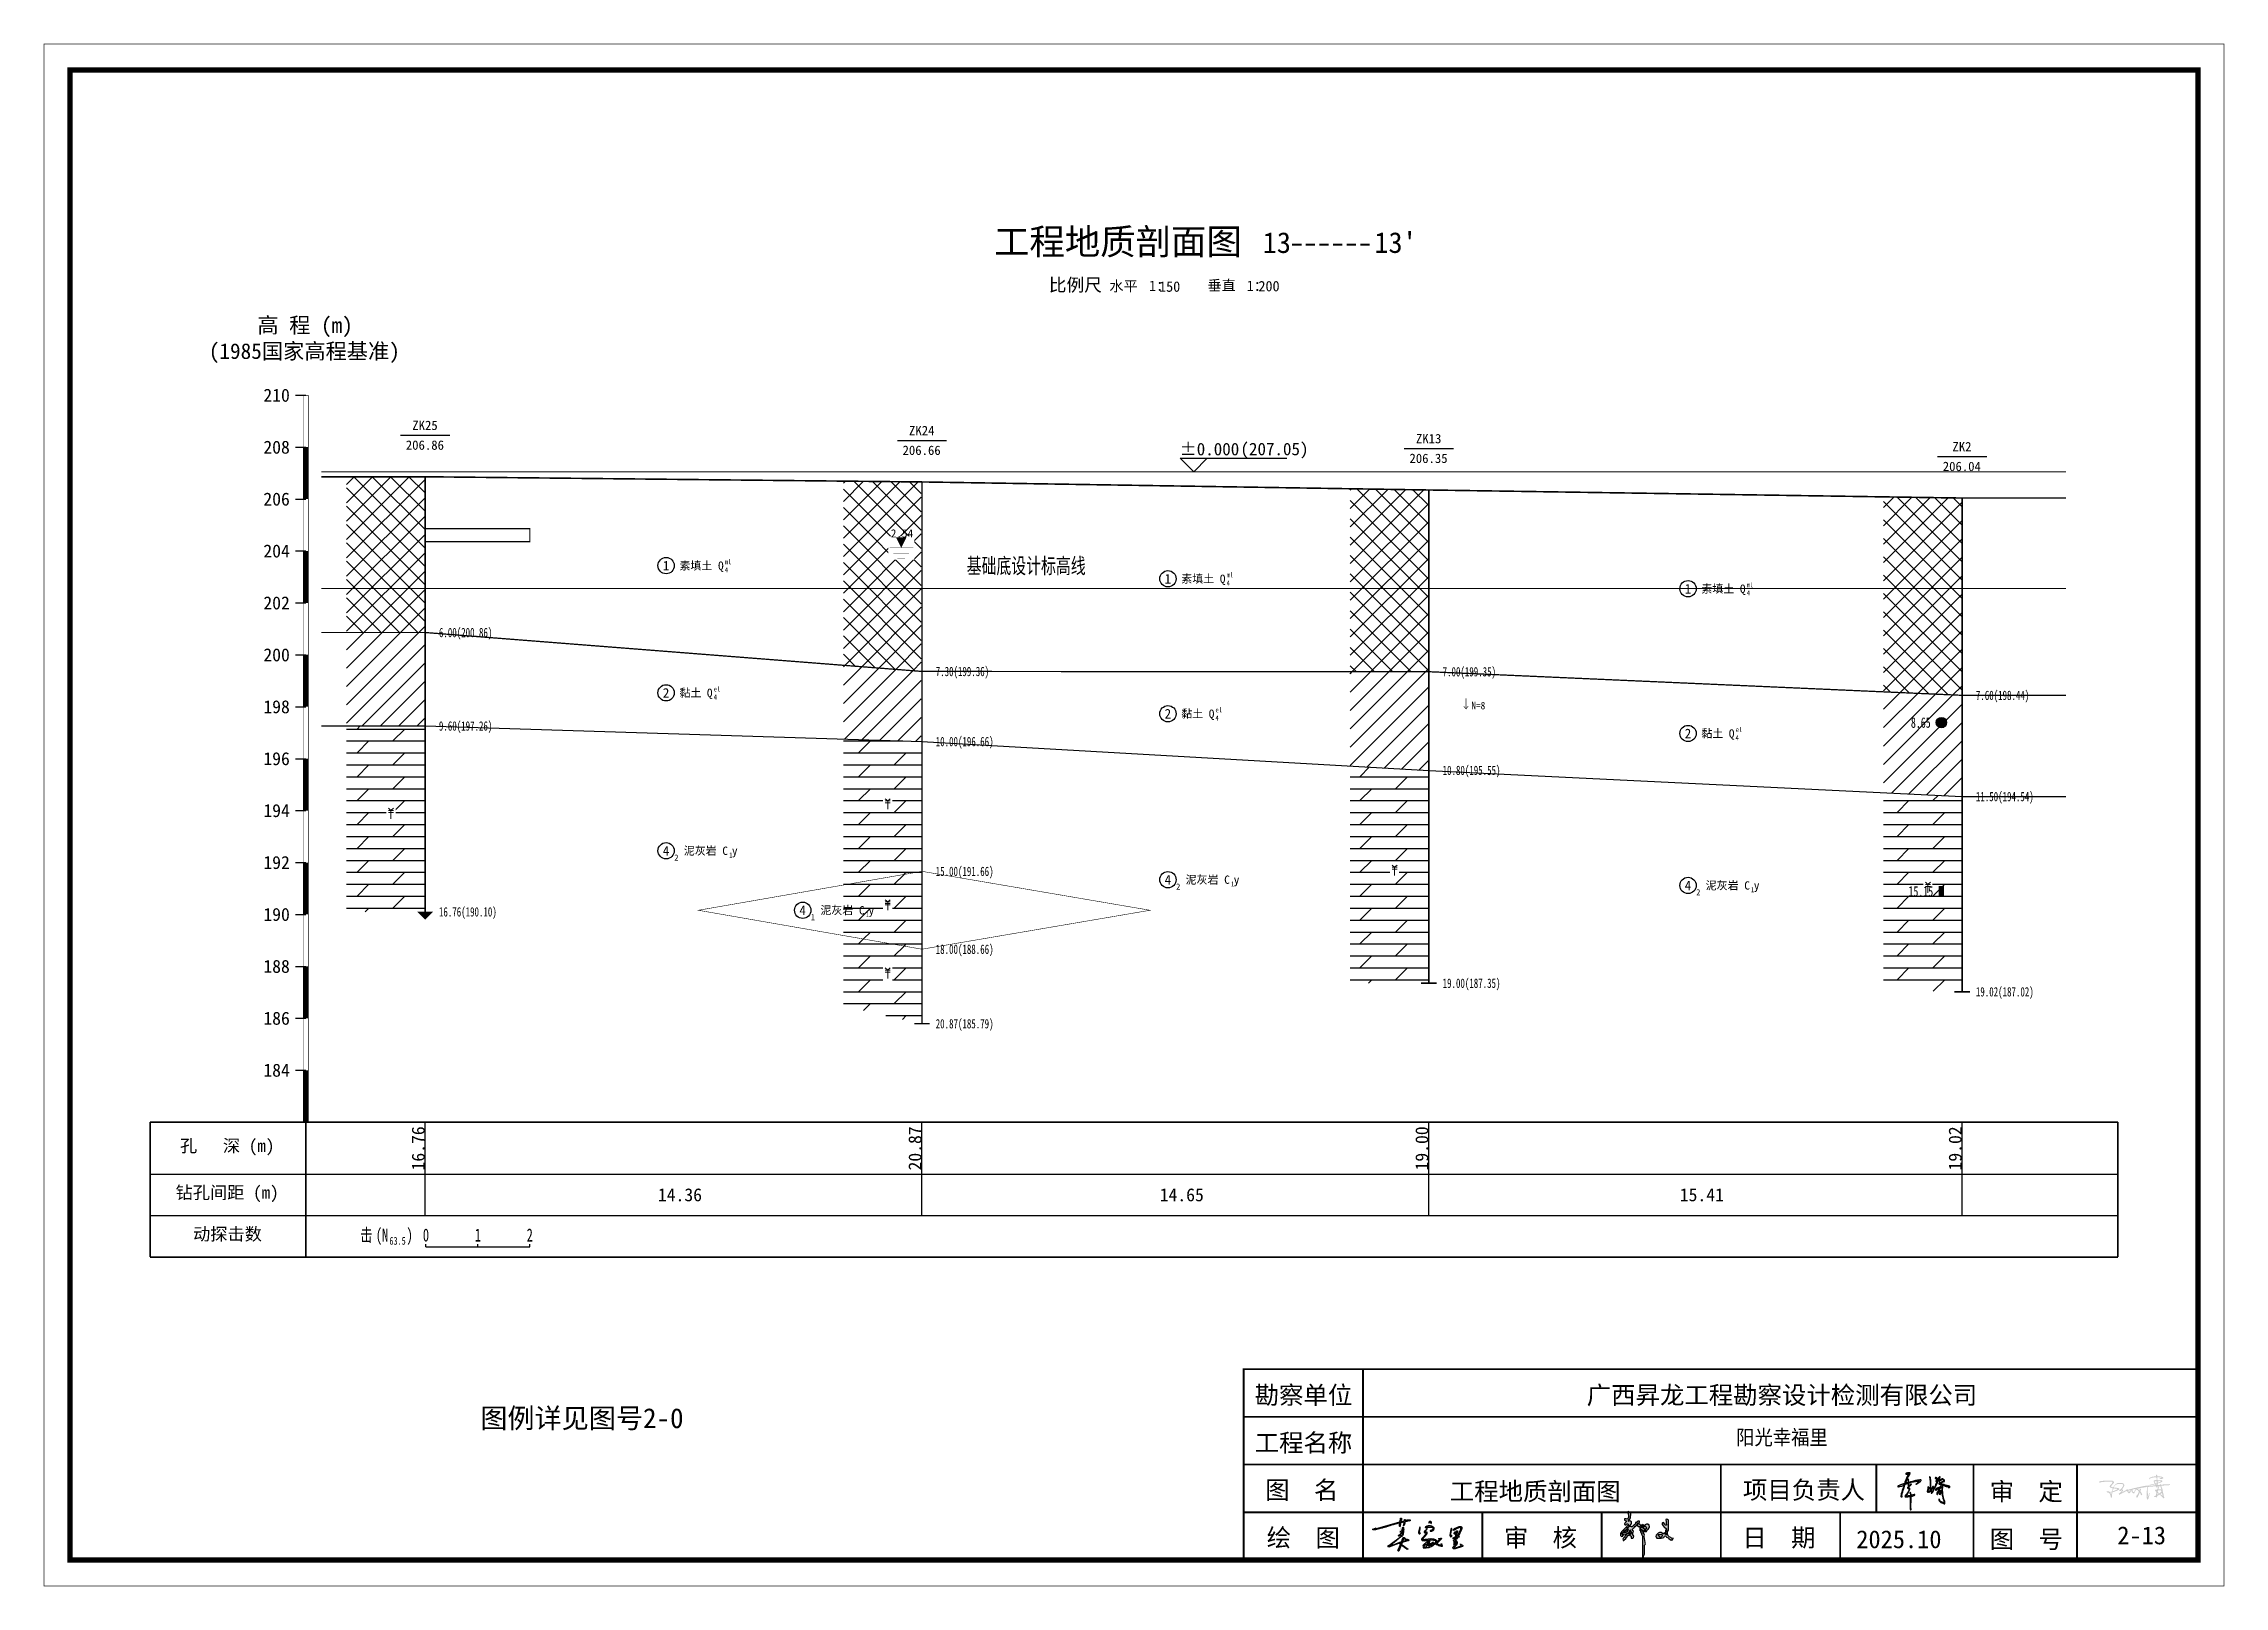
# Model space of a CAD drawing. Header units: millimetres. Extents: x -255 to 9196, y 129 to 426.
# Drawn here: x 5335.4 to 5755.6, y 129.3 to 426.4 of the extents above; entities that cross this region are included whole.
import ezdxf
from ezdxf.enums import TextEntityAlignment as Align

# ---------------------------------------------------------------- set-up
doc = ezdxf.new("R2010")
doc.units = ezdxf.units.MM
doc.linetypes.add('sx', pattern=[10, 5, 0, 5, 0])
for name, color, linetype in [('GiCAD_PouMian', 7, 'Continuous'), ('GICAD_QUYANG', 7, 'Continuous'), ('地质-原位曲线', 7, 'Continuous'), ('地质-图框', 7, 'Continuous'), ('地质-地层符号', 3, 'Continuous'), ('地质-地层线', 7, 'Continuous'), ('地质-地面线', 7, 'Continuous'), ('地质-填充花纹', 4, 'Continuous'), ('地质-文字', 7, 'Continuous'), ('地质-标注栏', 7, 'Continuous'), ('地质-标贯', 7, 'Continuous'), ('地质-水位线', 5, 'Continuous'), ('地质-钻孔', 7, 'Continuous')]:
    doc.layers.add(name, color=color, linetype=linetype)
doc.layers.add('不打印', color=7, linetype='Continuous', plot=False)
doc.styles.add('BG_ST', font='SIMSUN_0.TTF', dxfattribs={"width": 0.7})
doc.styles.add('LZ_FONTS_FS', font='simfang_0.ttf', dxfattribs={"width": 0.7})
doc.styles.add('LZ_PMT_LINE', font='SIMSUN_0.TTF', dxfattribs={"height": 2})
doc.styles.get("Standard").update_dxf_attribs({"font": 'simfang_0.ttf', "height": 2.5})
doc.styles.add('地下水位', font='simfang_0.ttf', dxfattribs={"width": 0.7, "height": 1.58})
doc.styles.add('地层编号', font='simfang_0.ttf', dxfattribs={"width": 0.7, "height": 1.85})
doc.styles.add('层底标注', font='simfang_0.ttf', dxfattribs={"width": 0.7, "height": 1.8})
doc.styles.add('岩土名称', font='simfang_0.ttf', dxfattribs={"width": 0.7, "height": 1.55})
doc.styles.add('时代', font='simfang_0.ttf', dxfattribs={"width": 0.7, "height": 1.6})
doc.styles.add('标注栏数据', font='simfang_0.ttf', dxfattribs={"width": 0.7, "height": 2.5})
doc.styles.add('标注栏项目', font='simfang_0.ttf', dxfattribs={"width": 0.7, "height": 3})
doc.styles.add('标贯动探', font='simfang_0.ttf', dxfattribs={"width": 0.7, "height": 1.45})
doc.styles.add('标题', font='simfang_0.ttf', dxfattribs={"width": 0.7, "height": 8})
doc.styles.add('钻孔标注', font='simfang_0.ttf', dxfattribs={"width": 0.7, "height": 1.8})
doc.styles.add('高程系统', font='simfang_0.ttf', dxfattribs={"width": 0.7, "height": 3})
doc.linetypes.add('bzhjcx', pattern='A,0.001,[2,XX1.shx,S=1,R=0,X=1,Y=0],-2', length=2.001)
doc.linetypes.add('swx', pattern='A,7,-1.5,["●",LZ_PMT_LINE,S=0.05,R=0,X=0,Y=0],-1.5', length=10)
pattern_1 = [(0, (0, 0), (0, 2.3), []), (45, (0, 0), (4e-16, 4.5999997), [3.252691, -6.5053825])]
pattern_2 = [(45, (0, 0), (-1.767767, 1.767767), []), (135, (0, 0), (-1.767767, -1.767767), [])]
pattern_3 = [(45, (0, 0), (-1.767767, 1.767767), [])]

msp = doc.modelspace()

# ---------------------------------------------------------------- texts
at = {"style": 'LZ_FONTS_FS'}
msp.add_text('13', height=4, dxfattribs=at).set_placement((5575.73, 386.09, -12.5), align=Align.RIGHT)
for s, height, p in [("13'", 4, (5591.8, 386.1, -12.5)), ('比例尺', 2.5, (5529.08, 378.69, -12.5)), ('水平', 2, (5540.75, 378.71, -12.5)), ('1：', 2, (5548.4, 378.78, -12.5)), ('150', 2, (5550.32, 378.62, -12.5)), ('垂直', 2, (5559.64, 378.86, -12.5)), ('1：', 2, (5567.21, 378.77, -12.5)), ('200', 2, (5569.46, 378.71, -12.5))]:
    msp.add_text(s, height=height, dxfattribs=at).set_placement(p)
at = {"linetype": 'Continuous', "style": 'BG_ST', "width": 0.7}
msp.add_text('基础底设计标高线', height=3, dxfattribs=at).set_placement((5513.26, 323.44), align=Align.BOTTOM_LEFT)
for s, p in [('勘察单位', (5568.74, 164.39)), ('工程名称', (5568.74, 155.2)), ('图  名', (5570.77, 146.11)), ('项目负责人', (5662.81, 146.11)), ('审  定', (5710.35, 145.81)), ('绘  图', (5571.06, 136.92)), ('审  核', (5616.74, 136.92)), ('日  期', (5662.7, 136.92)), ('2025.10', (5684.65, 136.62)), ('图  号', (5710.35, 136.62)), ('2-13', (5734.94, 137.37))]:
    msp.add_text(s, height=3.447).set_placement(p)
at = {"style": 'LZ_PMT_LINE'}
msp.add_text('广西昇龙工程勘察设计检测有限公司', height=3.4474, dxfattribs=at).set_placement((5670.33, 164.39), align=Align.CENTER)
for s, height, p in [('图例详见图号2-0', 3.83, (5439.13, 159.75)), ('工程地质剖面图', 3.447, (5622.79, 145.84))]:
    msp.add_text(s, height=height).set_placement(p, align=Align.CENTER)
at = {"width": 0.9}
msp.add_text('阳光幸福里', height=2.873, dxfattribs=at).set_placement((5670.33, 156.53), align=Align.CENTER)
at = {"layer": 'GiCAD_PouMian', "color": 7, "style": '标题'}
msp.add_text('工程地质剖面图', height=5, dxfattribs=at).set_placement((5518.52, 385.77))
at = {"layer": 'GICAD_QUYANG', "color": 1, "linetype": 'Continuous', "width": 0.7}
msp.add_text('8.65', height=2, dxfattribs=at).set_placement((5695.17, 294.64))
at = {"layer": '地质-原位曲线', "color": 7, "linetype": 'Continuous', "style": '标注栏数据', "width": 0.7}
for s, height, p in [('击', 2.5, (5396.4, 195.69)), ('(N', 2.5, (5399.42, 195.69)), (')', 2.5, (5405.35, 195.69)), ('63.5', 1.5, (5402.04, 195.07))]:
    msp.add_text(s, height=height, dxfattribs=at).set_placement(p)
for s, p in [('0', (5409.08, 195.69)), ('1', (5419.08, 195.69)), ('2', (5429.08, 195.69))]:
    msp.add_text(s, height=2.5, dxfattribs=at).set_placement(p, align=Align.CENTER)
at = {"layer": '地质-地层符号', "color": 7, "linetype": 'Continuous'}
for s, height, style, p in [('1', 1.85, '地层编号', (5454.71, 324.94)), ('素填土', 1.55, '岩土名称', (5457.92, 325.09)), ('Q', 1.6, '时代', (5465.35, 325.07)), ('1', 1.85, '地层编号', (5551.39, 322.42)), ('素填土', 1.55, '岩土名称', (5554.6, 322.57)), ('Q', 1.6, '时代', (5562.03, 322.54)), ('1', 1.85, '地层编号', (5651.59, 320.49)), ('素填土', 1.55, '岩土名称', (5654.8, 320.64)), ('Q', 1.6, '时代', (5662.23, 320.62)), ('2', 1.85, '地层编号', (5454.71, 300.44)), ('黏土', 1.55, '岩土名称', (5457.92, 300.59)), ('Q', 1.6, '时代', (5463.21, 300.57)), ('黏土', 1.55, '岩土名称', (5554.6, 296.57)), ('2', 1.85, '地层编号', (5551.39, 296.42)), ('Q', 1.6, '时代', (5559.89, 296.54)), ('2', 1.85, '地层编号', (5651.59, 292.62)), ('黏土', 1.55, '岩土名称', (5654.8, 292.77)), ('Q', 1.6, '时代', (5660.09, 292.74)), ('4', 1.85, '地层编号', (5454.71, 270.03)), ('2', 1.2, '地层编号', (5456.92, 269.03)), ('泥灰岩', 1.55, '岩土名称', (5458.75, 270.18)), ('C', 1.6, '时代', (5466.18, 270.15)), ('y', 1.6, '时代', (5468.02, 270.15)), ('4', 1.85, '地层编号', (5551.39, 264.45)), ('泥灰岩', 1.55, '岩土名称', (5555.43, 264.6)), ('C', 1.6, '时代', (5562.86, 264.58)), ('y', 1.6, '时代', (5564.7, 264.58)), ('4', 1.85, '地层编号', (5651.59, 263.34)), ('泥灰岩', 1.55, '岩土名称', (5655.63, 263.49)), ('C', 1.6, '时代', (5663.07, 263.47)), ('泥灰岩', 1.55, '岩土名称', (5485.07, 258.72)), ('2', 1.2, '地层编号', (5553.6, 263.45)), ('2', 1.2, '地层编号', (5653.8, 262.34)), ('y', 1.6, '时代', (5664.9, 263.47)), ('4', 1.85, '地层编号', (5481.03, 258.57)), ('1', 1.2, '地层编号', (5483.23, 257.57)), ('C', 1.6, '时代', (5492.5, 258.69))]:
    msp.add_text(s, height=height, dxfattribs=dict(at, style=style)).set_placement(p)
at = {"layer": '地质-地层符号', "color": 7, "linetype": 'Continuous', "style": '时代', "width": 0.8}
for s, p in [('4', (5466.66, 324.57)), ('ml', (5466.66, 326.13)), ('ml', (5563.34, 323.61)), ('4', (5563.34, 322.04)), ('4', (5663.54, 320.12)), ('ml', (5663.54, 321.68)), ('el', (5464.51, 301.63)), ('4', (5464.51, 300.07)), ('el', (5561.19, 297.61)), ('4', (5561.19, 296.04)), ('el', (5661.4, 293.81)), ('4', (5661.4, 292.24)), ('1', (5467.49, 269.65)), ('1', (5564.17, 264.08)), ('1', (5664.37, 262.97)), ('1', (5493.81, 258.19))]:
    msp.add_text(s, height=0.96, dxfattribs=at).set_placement(p)
at = {"layer": '地质-文字', "color": 7, "linetype": 'Continuous', "style": '高程系统'}
for s, p in [('高 程 (m)', (5376.59, 370.69)), ('(1985国家高程基准)', (5367.25, 365.69))]:
    msp.add_text(s, height=3, dxfattribs=at).set_placement(p)
at = {"layer": '地质-文字', "color": 7, "linetype": 'Continuous', "style": '层底标注', "width": 0.7}
for s, p in [('6.00(200.86)', (5411.58, 312.09)), ('7.30(199.36)', (5507.29, 304.59)), ('7.00(199.35)', (5604.95, 304.54)), ('7.60(198.44)', (5707.69, 299.99)), ('9.60(197.26)', (5411.58, 294.09)), ('10.00(196.66)', (5507.29, 291.09)), ('10.80(195.55)', (5604.95, 285.54)), ('11.50(194.54)', (5707.69, 280.49)), ('15.00(191.66)', (5507.29, 266.09)), ('16.76(190.10)', (5411.58, 258.29)), ('18.00(188.66)', (5507.29, 251.09)), ('19.00(187.35)', (5604.95, 244.54)), ('19.02(187.02)', (5707.69, 242.89)), ('20.87(185.79)', (5507.29, 236.74))]:
    msp.add_text(s, height=1.8, dxfattribs=at).set_placement(p)
at = {"layer": '地质-标注栏', "color": 7, "linetype": 'Continuous', "style": '标注栏项目'}
for s, p in [('孔   深 (m)', (5361.69, 212.19)), ('钻孔间距 (m)', (5360.85, 203.19)), ('动探击数', (5364.21, 195.19))]:
    msp.add_text(s, height=2.43, dxfattribs=at).set_placement(p, align=Align.BOTTOM_LEFT)
at = {"layer": '地质-标注栏', "color": 7, "linetype": 'Continuous', "style": '标注栏数据'}
for s, p in [('16.76', (5408.83, 209.37)), ('20.87', (5504.54, 209.37)), ('19.00', (5602.2, 209.37)), ('19.02', (5704.94, 209.37))]:
    msp.add_text(s, height=2.5, rotation=90, dxfattribs=at).set_placement(p)
for s, p in [('14.36', (5453.76, 203.44)), ('14.65', (5550.44, 203.44)), ('15.41', (5650.64, 203.44))]:
    msp.add_text(s, height=2.5, dxfattribs=at).set_placement(p)
at = {"layer": '地质-标贯', "color": 6, "linetype": 'Continuous', "style": '标贯动探', "width": 0.9}
msp.add_text('N=8', height=1.45, dxfattribs=at).set_placement((5610.5, 298.19))
at = {"layer": '地质-钻孔', "color": 7, "linetype": 'Continuous', "style": '钻孔标注'}
for s, p in [('ZK25', (5406.44, 351.99)), ('206.86', (5405.2, 348.19)), ('206.66', (5500.9, 347.19)), ('ZK24', (5502.15, 350.99)), ('ZK13', (5599.81, 349.44)), ('ZK2', (5703.17, 347.89)), ('206.35', (5598.56, 345.64)), ('206.04', (5701.31, 344.09))]:
    msp.add_text(s, height=1.8, dxfattribs=at).set_placement(p)

# ---------------------------------------------------------------- blocks, each defined once
blk = doc.blocks.new('WipeoutBlock')
blk.add_wipeout([(0, 0), (0, 1), (1, 1), (1, 0)])
blk = doc.blocks.new('FHzhong.dwg')
at = {"color": 1, "lineweight": 0}
for p, q in [((1.06, 1.62), (0.57, 2.04)), ((0.57, 1.62), (1.53, 1.62)), ((0.57, 1.25), (1.53, 1.25)), ((1.05, 0), (1.05, 1.62)), ((1.06, 1.62), (1.53, 2.04))]:
    blk.add_line(p, q, dxfattribs=at)
blk = doc.blocks.new('FHqiang.dwg')
at = {"color": 1, "lineweight": 0}
for p, q in [((1.06, 1.62), (0.57, 2.04)), ((0.57, 1.62), (1.53, 1.62)), ((0.57, 1.32), (1.53, 1.32)), ((0.57, 1.02), (1.53, 1.02)), ((1.05, 0), (1.05, 1.62)), ((1.06, 1.62), (1.53, 2.04))]:
    blk.add_line(p, q, dxfattribs=at)
blk = doc.blocks.new('gkqy_yuan.dwg不标1')
at = {"layer": 'GiCAD_PouMian'}
h = blk.add_hatch(color=1, dxfattribs=at)
edge = h.paths.add_edge_path()
edge.add_arc((0, 0), 1, 0, 360)
at = {"layer": 'GICAD_QUYANG', "color": 1}
blk.add_circle((0, 0), 1, dxfattribs=at)
blk = doc.blocks.new('gkqy_yan.dwg不标1', base_point=(0, -1))
at = {"color": 1}
blk.add_solid([(-0.5, -2), (-0.5, 0), (0.5, -2), (0.5, 0)], dxfattribs=at)
blk = doc.blocks.new('gkbgfh')
at = {"linetype": 'Continuous'}
blk.add_wipeout([(-0.23, -0.2), (1.12, -0.2), (1.12, 2.33), (-0.23, 2.33)], dxfattribs=at).dxf.layer = '地质-标贯'
at = {"color": 1, "const_width": 0.1}
for points in [[(0.01, 0.61), (0.46, 0.08), (0.88, 0.64)], [(0.46, 2.13), (0.46, 0.08)]]:
    blk.add_lwpolyline(points, dxfattribs=at)
blk = doc.blocks.new('shuiweifh')
at = {"linetype": 'swx'}
blk.add_wipeout([(-2.47, -2.24), (2.54, -2.24), (2.54, 2.22), (-2.47, 2.22)], dxfattribs=at).dxf.layer = '地质-水位线'
at = {"color": 5}
for points, const_width in [([(-2.25, 0.02), (2.32, 0.02)], 0.075), ([(-1.5, -1), (1.5, -1)], 0.075), ([(-0.75, -2), (0.75, -2)], 0.05)]:
    blk.add_lwpolyline(points, dxfattribs=dict(at, const_width=const_width))
blk.add_lwpolyline([(0, 0, 0, 2, 0), (0, 2, 2, 2, 0)], format="xyseb", dxfattribs=at)
blk = doc.blocks.new('zxdt')
blk.add_lwpolyline([(0, 0, 3, 0, 0), (0, -1.5, 0, 0, 0)], format="xyseb")
blk = doc.blocks.new('GC33')
blk.add_wipeout([(-2.26, 6.01), (17.92, 6.01), (17.93, 2.69), (-2.15, 2.71), (-2.27, 2.72)])
blk.add_text('(207.05)', height=2.408).set_placement((9.01, 3.19))
blk.add_wipeout([(-2.8, 2.72), (2.91, 2.72), (0.06, -0.14), (0.06, -0.14)])
at = {"color": 3}
for p, q in [((0, 0), (-2.6, 2.6)), ((-2.6, 2.6), (17.93, 2.6)), ((0, 0), (2.59, 2.6))]:
    blk.add_line(p, q, dxfattribs=at)
blk.add_text('±0.000', height=2.408).set_placement((-2.69, 3.18))
blk = doc.blocks.new('zhengyi')
h = blk.add_hatch(color=256)
h.dxf.hatch_style = 1
h.paths.add_polyline_path([(256.693, 181.627), (256.708, 181.638), (256.715, 181.643), (256.717, 181.651), (256.713, 181.659), (256.726, 181.657), (256.735, 181.66), (256.745, 181.669), (256.745, 181.673), (256.745, 181.675), (256.745, 181.68), (256.765, 181.68), (256.765, 181.711), (256.761, 181.711), (256.759, 181.711), (256.755, 181.711), (256.755, 181.721), (256.734, 181.721), (256.725, 181.697), (256.717, 181.686), (256.698, 181.669), (256.679, 181.655), (256.663, 181.652), (256.64, 181.659), (256.64, 181.669), (256.63, 181.669), (256.626, 181.652), (256.616, 181.642), (256.599, 181.638), (256.599, 181.628), (256.609, 181.628), (256.607, 181.624), (256.61, 181.618), (256.614, 181.617), (256.607, 181.593), (256.598, 181.58), (256.578, 181.565), (256.547, 181.565), (256.536, 181.565), (256.535, 181.556), (256.523, 181.55), (256.515, 181.555), (256.511, 181.547), (256.517, 181.535), (256.526, 181.534), (256.526, 181.513), (256.536, 181.513), (256.539, 181.522), (256.541, 181.526), (256.547, 181.534), (256.555, 181.539), (256.566, 181.533), (256.567, 181.523), (256.588, 181.523), (256.588, 181.532), (256.588, 181.536), (256.588, 181.544), (256.601, 181.547), (256.607, 181.548), (256.62, 181.549), (256.626, 181.537), (256.637, 181.531), (256.651, 181.534), (256.651, 181.544), (256.64, 181.544), (256.633, 181.555), (256.632, 181.563), (256.635, 181.575), (256.641, 181.588), (256.644, 181.594), (256.644, 181.596), (256.651, 181.607), (256.645, 181.594), (256.644, 181.594), (256.649, 181.58), (256.661, 181.575), (256.661, 181.555), (256.672, 181.555), (256.672, 181.55), (256.672, 181.548), (256.672, 181.544), (256.682, 181.544), (256.682, 181.555), (256.697, 181.563), (256.699, 181.585), (256.687, 181.596), (256.687, 181.615)])
h.paths.add_polyline_path([(256.666, 181.732), (256.653, 181.746), (256.638, 181.749), (256.62, 181.742), (256.618, 181.759), (256.625, 181.771), (256.64, 181.779), (256.65, 181.805), (256.654, 181.819), (256.656, 181.846), (256.655, 181.868), (256.648, 181.881), (256.63, 181.893), (256.622, 181.9), (256.609, 181.897), (256.604, 181.888), (256.602, 181.884), (256.605, 181.878), (256.609, 181.878), (256.619, 181.848), (256.621, 181.831), (256.62, 181.799), (256.611, 181.791), (256.607, 181.787), (256.599, 181.779), (256.582, 181.782), (256.574, 181.783), (256.557, 181.784), (256.553, 181.773), (256.557, 181.763), (256.567, 181.758), (256.58, 181.751), (256.583, 181.732), (256.573, 181.721), (256.56, 181.715), (256.555, 181.704), (256.557, 181.69), (256.568, 181.683), (256.584, 181.688), (256.588, 181.7), (256.602, 181.703), (256.613, 181.697), (256.62, 181.685), (256.576, 181.641), (256.554, 181.619), (256.51, 181.575), (256.494, 181.554), (256.489, 181.539), (256.489, 181.513), (256.499, 181.501), (256.511, 181.498), (256.526, 181.503), (256.526, 181.534), (256.517, 181.535), (256.511, 181.547), (256.515, 181.555), (256.523, 181.55), (256.535, 181.556), (256.536, 181.565), (256.547, 181.565), (256.547, 181.575), (256.567, 181.592), (256.578, 181.6), (256.599, 181.617), (256.599, 181.628), (256.599, 181.638), (256.616, 181.642), (256.626, 181.652), (256.63, 181.669), (256.64, 181.669), (256.64, 181.68), (256.645, 181.68), (256.647, 181.68), (256.651, 181.68), (256.662, 181.698), (256.666, 181.71)])
h.paths.add_polyline_path([(256.698, 181.518), (256.682, 181.534), (256.682, 181.544), (256.672, 181.544), (256.672, 181.548), (256.672, 181.55), (256.672, 181.555), (256.651, 181.555), (256.651, 181.544), (256.651, 181.534), (256.637, 181.531), (256.626, 181.537), (256.62, 181.549), (256.607, 181.548), (256.601, 181.547), (256.588, 181.544), (256.588, 181.536), (256.588, 181.532), (256.588, 181.523), (256.578, 181.523), (256.578, 181.513), (256.569, 181.51), (256.564, 181.508), (256.557, 181.503), (256.559, 181.489), (256.554, 181.478), (256.541, 181.471), (256.532, 181.462), (256.529, 181.453), (256.531, 181.44), (256.533, 181.434), (256.542, 181.431), (256.547, 181.435), (256.575, 181.465), (256.589, 181.481), (256.614, 181.513), (256.633, 181.517), (256.646, 181.514), (256.661, 181.503), (256.661, 181.49), (256.661, 181.484), (256.661, 181.471), (256.678, 181.468), (256.69, 181.471), (256.703, 181.482), (256.704, 181.504)])
h.paths.add_polyline_path([(256.872, 181.624), (256.865, 181.632), (256.849, 181.643), (256.854, 181.65), (256.862, 181.652), (256.87, 181.648), (256.87, 181.659), (256.849, 181.659), (256.849, 181.68), (256.818, 181.68), (256.818, 181.669), (256.825, 181.67), (256.831, 181.666), (256.833, 181.659), (256.837, 181.654), (256.834, 181.645), (256.828, 181.643), (256.824, 181.641), (256.818, 181.644), (256.818, 181.648), (256.807, 181.648), (256.807, 181.586), (256.818, 181.586), (256.818, 181.596), (256.824, 181.602), (256.83, 181.603), (256.838, 181.602), (256.849, 181.597), (256.853, 181.586), (256.849, 181.575), (256.87, 181.575), (256.87, 181.596), (256.878, 181.596), (256.882, 181.596), (256.89, 181.596), (256.89, 181.607), (256.88, 181.607)])
h.paths.add_polyline_path([(256.831, 181.666), (256.825, 181.67), (256.818, 181.669), (256.818, 181.68), (256.807, 181.68), (256.808, 181.687), (256.804, 181.694), (256.797, 181.695), (256.787, 181.7), (256.784, 181.713), (256.791, 181.721), (256.798, 181.729), (256.796, 181.743), (256.786, 181.747), (256.773, 181.744), (256.766, 181.741), (256.755, 181.732), (256.755, 181.711), (256.759, 181.711), (256.761, 181.711), (256.765, 181.711), (256.765, 181.68), (256.765, 181.669), (256.78, 181.66), (256.79, 181.658), (256.807, 181.659), (256.807, 181.648), (256.818, 181.648), (256.818, 181.644), (256.824, 181.641), (256.828, 181.643), (256.834, 181.645), (256.837, 181.654), (256.833, 181.659)])
h.paths.add_polyline_path([(256.953, 181.68), (256.933, 181.695), (256.912, 181.697), (256.89, 181.685), (256.876, 181.677), (256.861, 181.679), (256.849, 181.69), (256.849, 181.659), (256.901, 181.659), (256.898, 181.655), (256.901, 181.649), (256.906, 181.648), (256.91, 181.635), (256.904, 181.622), (256.89, 181.617), (256.89, 181.607), (256.89, 181.596), (256.882, 181.596), (256.878, 181.596), (256.87, 181.596), (256.87, 181.575), (256.911, 181.575), (256.917, 181.594), (256.923, 181.604), (256.937, 181.617), (256.953, 181.637), (256.958, 181.654)])
h.paths.add_polyline_path([(256.879, 181.52), (256.874, 181.534), (256.859, 181.544), (256.859, 181.575), (256.849, 181.575), (256.853, 181.586), (256.849, 181.597), (256.838, 181.602), (256.83, 181.603), (256.824, 181.602), (256.818, 181.596), (256.818, 181.586), (256.818, 181.565), (256.837, 181.526), (256.844, 181.504), (256.849, 181.461), (256.849, 181.323), (256.849, 181.255), (256.849, 181.117), (256.857, 181.117), (256.861, 181.117), (256.87, 181.117), (256.862, 181.154), (256.865, 181.176), (256.88, 181.211), (256.88, 181.269), (256.88, 181.298), (256.88, 181.357), (256.89, 181.368), (256.893, 181.378), (256.89, 181.393), (256.884, 181.437), (256.881, 181.459), (256.875, 181.503)])
h.paths.add_polyline_path([(257.234, 181.544), (257.226, 181.54), (257.222, 181.538), (257.213, 181.534), (257.213, 181.544), (257.172, 181.544), (257.149, 181.562), (257.124, 181.564), (257.099, 181.549), (257.086, 181.537), (257.08, 181.531), (257.068, 181.518), (257.063, 181.499), (257.066, 181.487), (257.078, 181.471), (257.124, 181.468), (257.148, 181.47), (257.193, 181.482), (257.197, 181.49), (257.199, 181.494), (257.203, 181.503), (257.217, 181.505), (257.228, 181.499), (257.234, 181.487), (257.261, 181.473), (257.274, 181.465), (257.297, 181.445), (257.308, 181.441), (257.314, 181.438), (257.323, 181.43), (257.331, 181.446), (257.335, 181.455), (257.344, 181.471), (257.328, 181.465), (257.313, 181.469), (257.302, 181.482), (257.28, 181.493), (257.269, 181.502), (257.255, 181.523), (257.247, 181.523), (257.243, 181.523), (257.234, 181.523)])
h.paths.add_polyline_path([(257.168, 181.518), (257.169, 181.511), (257.167, 181.503), (257.153, 181.489), (257.138, 181.485), (257.12, 181.492), (257.119, 181.501), (257.107, 181.507), (257.099, 181.503), (257.099, 181.511), (257.099, 181.515), (257.099, 181.523), (257.124, 181.523), (257.136, 181.523), (257.161, 181.523)], flags=16)
h.paths.add_polyline_path([(257.265, 181.663), (257.265, 181.696), (257.265, 181.763), (257.252, 181.774), (257.241, 181.777), (257.224, 181.773), (257.227, 181.736), (257.229, 181.717), (257.234, 181.68), (257.226, 181.68), (257.222, 181.68), (257.213, 181.68), (257.208, 181.696), (257.203, 181.703), (257.193, 181.716), (257.185, 181.723), (257.171, 181.72), (257.167, 181.711), (257.167, 181.693), (257.171, 181.683), (257.182, 181.669), (257.198, 181.65), (257.208, 181.641), (257.229, 181.628), (257.235, 181.621), (257.232, 181.61), (257.224, 181.607), (257.224, 181.596), (257.234, 181.596), (257.234, 181.584), (257.234, 181.578), (257.234, 181.565), (257.255, 181.565), (257.248, 181.576), (257.253, 181.592), (257.265, 181.596)])
h.paths.add_polyline_path([(257.245, 181.565), (257.234, 181.565), (257.234, 181.578), (257.234, 181.584), (257.234, 181.596), (257.224, 181.596), (257.224, 181.565), (257.22, 181.565), (257.218, 181.565), (257.213, 181.565), (257.213, 181.534), (257.222, 181.538), (257.226, 181.54), (257.234, 181.544), (257.234, 181.534), (257.245, 181.534)])
for p, q in [((256.557, 181.784), (256.553, 181.773)), ((256.553, 181.773), (256.557, 181.763)), ((256.56, 181.715), (256.555, 181.704)), ((256.555, 181.704), (256.557, 181.69)), ((256.574, 181.783), (256.557, 181.784)), ((256.557, 181.763), (256.567, 181.758)), ((256.557, 181.69), (256.568, 181.683)), ((256.573, 181.721), (256.56, 181.715)), ((256.567, 181.758), (256.58, 181.751)), ((256.583, 181.732), (256.573, 181.721)), ((256.582, 181.782), (256.574, 181.783)), ((256.58, 181.751), (256.583, 181.732)), ((256.599, 181.779), (256.582, 181.782)), ((256.584, 181.688), (256.588, 181.7)), ((256.588, 181.7), (256.602, 181.703)), ((256.607, 181.787), (256.599, 181.779)), ((256.604, 181.888), (256.602, 181.884)), ((256.602, 181.884), (256.605, 181.878)), ((256.602, 181.703), (256.613, 181.697)), ((256.609, 181.897), (256.604, 181.888)), ((256.605, 181.878), (256.609, 181.878)), ((256.611, 181.791), (256.607, 181.787)), ((256.622, 181.9), (256.609, 181.897)), ((256.609, 181.878), (256.619, 181.848)), ((256.62, 181.799), (256.611, 181.791)), ((256.613, 181.697), (256.62, 181.685)), ((256.618, 181.759), (256.625, 181.771)), ((256.62, 181.742), (256.618, 181.759)), ((256.619, 181.848), (256.621, 181.831)), ((256.621, 181.831), (256.62, 181.799)), ((256.638, 181.749), (256.62, 181.742)), ((256.63, 181.893), (256.622, 181.9)), ((256.625, 181.771), (256.64, 181.779)), ((256.648, 181.881), (256.63, 181.893)), ((256.653, 181.746), (256.638, 181.749)), ((256.64, 181.779), (256.65, 181.805)), ((256.655, 181.868), (256.648, 181.881)), ((256.65, 181.805), (256.654, 181.819)), ((256.651, 181.68), (256.662, 181.698)), ((256.666, 181.732), (256.653, 181.746)), ((256.654, 181.819), (256.656, 181.846)), ((256.656, 181.846), (256.655, 181.868)), ((256.662, 181.698), (256.666, 181.71)), ((256.666, 181.71), (256.666, 181.732)), ((256.725, 181.697), (256.717, 181.686)), ((256.734, 181.721), (256.725, 181.697)), ((256.755, 181.721), (256.734, 181.721)), ((256.734, 181.721), (256.755, 181.721)), ((256.755, 181.721), (256.734, 181.721)), ((256.766, 181.741), (256.755, 181.732)), ((256.755, 181.732), (256.755, 181.711)), ((256.755, 181.711), (256.755, 181.732)), ((256.755, 181.732), (256.755, 181.711)), ((256.755, 181.711), (256.755, 181.721)), ((256.755, 181.721), (256.755, 181.711)), ((256.755, 181.711), (256.755, 181.721)), ((256.755, 181.711), (256.759, 181.711)), ((256.759, 181.711), (256.755, 181.711)), ((256.759, 181.711), (256.761, 181.711)), ((256.761, 181.711), (256.759, 181.711)), ((256.761, 181.711), (256.765, 181.711)), ((256.765, 181.711), (256.761, 181.711)), ((256.765, 181.711), (256.765, 181.669)), ((256.765, 181.669), (256.765, 181.711)), ((256.765, 181.711), (256.765, 181.669)), ((256.765, 181.68), (256.765, 181.711)), ((256.765, 181.711), (256.765, 181.68)), ((256.765, 181.68), (256.765, 181.711)), ((256.773, 181.744), (256.766, 181.741)), ((256.786, 181.747), (256.773, 181.744)), ((256.784, 181.713), (256.791, 181.721)), ((256.787, 181.7), (256.784, 181.713)), ((256.796, 181.743), (256.786, 181.747)), ((256.797, 181.695), (256.787, 181.7)), ((256.791, 181.721), (256.798, 181.729)), ((256.798, 181.729), (256.796, 181.743)), ((256.804, 181.694), (256.797, 181.695)), ((256.808, 181.687), (256.804, 181.694)), ((256.861, 181.679), (256.849, 181.69)), ((256.849, 181.69), (256.849, 181.659)), ((256.849, 181.659), (256.849, 181.69)), ((256.849, 181.69), (256.849, 181.659)), ((256.912, 181.697), (256.89, 181.685)), ((256.933, 181.695), (256.912, 181.697)), ((256.953, 181.68), (256.933, 181.695)), ((257.171, 181.72), (257.167, 181.711)), ((257.167, 181.711), (257.167, 181.693)), ((257.167, 181.693), (257.171, 181.683)), ((257.185, 181.723), (257.171, 181.72)), ((257.193, 181.716), (257.185, 181.723)), ((257.203, 181.703), (257.193, 181.716)), ((257.208, 181.696), (257.203, 181.703)), ((257.213, 181.68), (257.208, 181.696)), ((257.241, 181.777), (257.224, 181.773)), ((257.224, 181.773), (257.227, 181.736)), ((257.227, 181.736), (257.229, 181.717)), ((257.229, 181.717), (257.234, 181.68)), ((257.252, 181.774), (257.241, 181.777)), ((257.265, 181.763), (257.252, 181.774)), ((257.265, 181.696), (257.265, 181.763)), ((257.265, 181.663), (257.265, 181.696)), ((256.494, 181.554), (256.489, 181.539)), ((256.489, 181.539), (256.489, 181.513)), ((256.489, 181.513), (256.499, 181.501)), ((256.51, 181.575), (256.494, 181.554)), ((256.499, 181.501), (256.511, 181.498)), ((256.554, 181.619), (256.51, 181.575)), ((256.515, 181.555), (256.511, 181.547)), ((256.511, 181.547), (256.515, 181.555)), ((256.511, 181.547), (256.517, 181.535)), ((256.517, 181.535), (256.511, 181.547)), ((256.511, 181.498), (256.526, 181.503)), ((256.523, 181.55), (256.515, 181.555)), ((256.515, 181.555), (256.523, 181.55)), ((256.517, 181.535), (256.526, 181.534)), ((256.526, 181.534), (256.517, 181.535)), ((256.535, 181.556), (256.523, 181.55)), ((256.523, 181.55), (256.535, 181.556)), ((256.526, 181.534), (256.526, 181.513)), ((256.526, 181.513), (256.526, 181.534)), ((256.526, 181.534), (256.526, 181.513)), ((256.526, 181.503), (256.526, 181.534)), ((256.526, 181.534), (256.526, 181.503)), ((256.526, 181.503), (256.526, 181.534)), ((256.526, 181.513), (256.536, 181.513)), ((256.536, 181.513), (256.526, 181.513)), ((256.526, 181.513), (256.536, 181.513)), ((256.532, 181.462), (256.529, 181.453)), ((256.529, 181.453), (256.531, 181.44)), ((256.531, 181.44), (256.533, 181.434)), ((256.541, 181.471), (256.532, 181.462)), ((256.533, 181.434), (256.542, 181.431)), ((256.536, 181.565), (256.535, 181.556)), ((256.535, 181.556), (256.536, 181.565)), ((256.578, 181.565), (256.536, 181.565)), ((256.536, 181.565), (256.578, 181.565)), ((256.578, 181.565), (256.536, 181.565)), ((256.536, 181.565), (256.547, 181.565)), ((256.547, 181.565), (256.536, 181.565)), ((256.536, 181.565), (256.547, 181.565)), ((256.536, 181.513), (256.539, 181.522)), ((256.539, 181.522), (256.541, 181.526)), ((256.541, 181.526), (256.547, 181.534)), ((256.554, 181.478), (256.541, 181.471)), ((256.542, 181.431), (256.547, 181.435)), ((256.547, 181.575), (256.567, 181.592)), ((256.567, 181.592), (256.547, 181.575)), ((256.547, 181.565), (256.547, 181.575)), ((256.547, 181.575), (256.547, 181.565)), ((256.547, 181.565), (256.547, 181.575)), ((256.547, 181.575), (256.547, 181.565)), ((256.547, 181.565), (256.547, 181.575)), ((256.547, 181.575), (256.547, 181.565)), ((256.547, 181.565), (256.578, 181.565)), ((256.578, 181.565), (256.547, 181.565)), ((256.547, 181.565), (256.578, 181.565)), ((256.547, 181.534), (256.555, 181.539)), ((256.547, 181.435), (256.575, 181.465)), ((256.576, 181.641), (256.554, 181.619)), ((256.559, 181.489), (256.554, 181.478)), ((256.555, 181.539), (256.566, 181.533)), ((256.564, 181.508), (256.557, 181.503)), ((256.557, 181.503), (256.559, 181.489)), ((256.569, 181.51), (256.564, 181.508)), ((256.566, 181.533), (256.567, 181.523)), ((256.567, 181.592), (256.578, 181.6)), ((256.578, 181.6), (256.567, 181.592)), ((256.567, 181.523), (256.588, 181.523)), ((256.588, 181.523), (256.567, 181.523)), ((256.567, 181.523), (256.588, 181.523)), ((256.568, 181.683), (256.584, 181.688)), ((256.578, 181.513), (256.569, 181.51)), ((256.575, 181.465), (256.589, 181.481)), ((256.62, 181.685), (256.576, 181.641)), ((256.578, 181.6), (256.599, 181.617)), ((256.599, 181.617), (256.578, 181.6)), ((256.598, 181.58), (256.578, 181.565)), ((256.578, 181.565), (256.598, 181.58)), ((256.588, 181.523), (256.578, 181.523)), ((256.578, 181.523), (256.588, 181.523)), ((256.588, 181.523), (256.578, 181.523)), ((256.578, 181.523), (256.578, 181.513)), ((256.578, 181.513), (256.578, 181.523)), ((256.578, 181.523), (256.578, 181.513)), ((256.588, 181.544), (256.601, 181.547)), ((256.601, 181.547), (256.588, 181.544)), ((256.588, 181.536), (256.588, 181.544)), ((256.588, 181.544), (256.588, 181.536)), ((256.588, 181.532), (256.588, 181.536)), ((256.588, 181.536), (256.588, 181.532)), ((256.588, 181.523), (256.588, 181.532)), ((256.588, 181.532), (256.588, 181.523)), ((256.589, 181.481), (256.614, 181.513)), ((256.607, 181.593), (256.598, 181.58)), ((256.598, 181.58), (256.607, 181.593)), ((256.616, 181.642), (256.599, 181.638)), ((256.599, 181.638), (256.616, 181.642)), ((256.599, 181.638), (256.599, 181.628)), ((256.599, 181.628), (256.599, 181.638)), ((256.599, 181.638), (256.599, 181.628)), ((256.599, 181.617), (256.599, 181.638)), ((256.599, 181.638), (256.599, 181.617)), ((256.599, 181.617), (256.599, 181.638)), ((256.599, 181.628), (256.609, 181.628)), ((256.609, 181.628), (256.599, 181.628)), ((256.599, 181.628), (256.609, 181.628)), ((256.609, 181.628), (256.599, 181.628)), ((256.599, 181.628), (256.609, 181.628)), ((256.609, 181.628), (256.599, 181.628)), ((256.599, 181.628), (256.599, 181.617)), ((256.599, 181.617), (256.599, 181.628)), ((256.599, 181.628), (256.599, 181.617)), ((256.601, 181.547), (256.607, 181.548)), ((256.607, 181.548), (256.601, 181.547)), ((256.609, 181.628), (256.607, 181.624)), ((256.607, 181.624), (256.609, 181.628)), ((256.607, 181.624), (256.61, 181.618)), ((256.61, 181.618), (256.607, 181.624)), ((256.614, 181.617), (256.607, 181.593)), ((256.607, 181.593), (256.614, 181.617)), ((256.607, 181.548), (256.62, 181.549)), ((256.62, 181.549), (256.607, 181.548)), ((256.61, 181.618), (256.614, 181.617)), ((256.614, 181.617), (256.61, 181.618)), ((256.614, 181.513), (256.633, 181.517)), ((256.626, 181.652), (256.616, 181.642)), ((256.616, 181.642), (256.626, 181.652)), ((256.62, 181.549), (256.626, 181.537)), ((256.626, 181.537), (256.62, 181.549)), ((256.63, 181.669), (256.626, 181.652)), ((256.626, 181.652), (256.63, 181.669)), ((256.626, 181.537), (256.637, 181.531)), ((256.637, 181.531), (256.626, 181.537)), ((256.64, 181.669), (256.63, 181.669)), ((256.63, 181.669), (256.64, 181.669)), ((256.64, 181.669), (256.63, 181.669)), ((256.63, 181.669), (256.64, 181.669)), ((256.64, 181.669), (256.63, 181.669)), ((256.63, 181.669), (256.64, 181.669)), ((256.632, 181.563), (256.635, 181.575)), ((256.635, 181.575), (256.632, 181.563)), ((256.633, 181.555), (256.632, 181.563)), ((256.632, 181.563), (256.633, 181.555)), ((256.64, 181.544), (256.633, 181.555)), ((256.633, 181.555), (256.64, 181.544)), ((256.633, 181.517), (256.646, 181.514)), ((256.635, 181.575), (256.641, 181.588)), ((256.641, 181.588), (256.635, 181.575)), ((256.637, 181.531), (256.651, 181.534)), ((256.651, 181.534), (256.637, 181.531)), ((256.64, 181.669), (256.64, 181.68)), ((256.64, 181.68), (256.64, 181.669)), ((256.64, 181.669), (256.64, 181.68)), ((256.64, 181.68), (256.645, 181.68)), ((256.64, 181.659), (256.64, 181.669)), ((256.64, 181.669), (256.64, 181.659)), ((256.64, 181.659), (256.64, 181.669)), ((256.663, 181.652), (256.64, 181.659)), ((256.651, 181.544), (256.64, 181.544)), ((256.64, 181.544), (256.651, 181.544)), ((256.651, 181.544), (256.64, 181.544)), ((256.64, 181.544), (256.651, 181.544)), ((256.651, 181.544), (256.64, 181.544)), ((256.64, 181.544), (256.651, 181.544)), ((256.641, 181.588), (256.645, 181.594)), ((256.645, 181.594), (256.641, 181.588)), ((256.651, 181.607), (256.644, 181.596)), ((256.644, 181.596), (256.651, 181.607)), ((256.644, 181.596), (256.649, 181.58)), ((256.649, 181.58), (256.644, 181.596)), ((256.645, 181.68), (256.647, 181.68)), ((256.645, 181.594), (256.651, 181.607)), ((256.651, 181.607), (256.645, 181.594)), ((256.646, 181.514), (256.661, 181.503)), ((256.647, 181.68), (256.651, 181.68)), ((256.649, 181.58), (256.661, 181.575)), ((256.661, 181.575), (256.649, 181.58)), ((256.672, 181.555), (256.651, 181.555)), ((256.651, 181.555), (256.672, 181.555)), ((256.672, 181.555), (256.651, 181.555)), ((256.651, 181.555), (256.651, 181.534)), ((256.651, 181.534), (256.651, 181.555)), ((256.651, 181.555), (256.651, 181.534)), ((256.651, 181.544), (256.651, 181.555)), ((256.651, 181.555), (256.651, 181.544)), ((256.651, 181.544), (256.651, 181.555)), ((256.651, 181.555), (256.661, 181.555)), ((256.661, 181.555), (256.651, 181.555)), ((256.651, 181.555), (256.661, 181.555)), ((256.651, 181.534), (256.651, 181.544)), ((256.651, 181.544), (256.651, 181.534)), ((256.651, 181.534), (256.651, 181.544)), ((256.661, 181.575), (256.661, 181.555)), ((256.661, 181.555), (256.661, 181.575)), ((256.661, 181.575), (256.661, 181.555)), ((256.661, 181.555), (256.661, 181.575)), ((256.661, 181.575), (256.661, 181.555)), ((256.661, 181.555), (256.661, 181.575)), ((256.661, 181.555), (256.672, 181.555)), ((256.672, 181.555), (256.661, 181.555)), ((256.661, 181.555), (256.672, 181.555)), ((256.661, 181.503), (256.661, 181.49)), ((256.661, 181.49), (256.661, 181.484)), ((256.661, 181.484), (256.661, 181.471)), ((256.661, 181.471), (256.678, 181.468)), ((256.679, 181.655), (256.663, 181.652)), ((256.672, 181.555), (256.672, 181.55)), ((256.672, 181.55), (256.672, 181.555)), ((256.672, 181.55), (256.672, 181.548)), ((256.672, 181.548), (256.672, 181.55)), ((256.672, 181.548), (256.672, 181.544)), ((256.672, 181.544), (256.672, 181.548)), ((256.672, 181.544), (256.682, 181.544)), ((256.682, 181.544), (256.672, 181.544)), ((256.672, 181.544), (256.682, 181.544)), ((256.682, 181.544), (256.672, 181.544)), ((256.672, 181.544), (256.682, 181.544)), ((256.682, 181.544), (256.672, 181.544)), ((256.678, 181.468), (256.69, 181.471)), ((256.698, 181.669), (256.679, 181.655)), ((256.682, 181.555), (256.697, 181.563)), ((256.682, 181.544), (256.682, 181.555)), ((256.682, 181.555), (256.682, 181.544)), ((256.682, 181.544), (256.682, 181.555)), ((256.682, 181.534), (256.682, 181.544)), ((256.682, 181.544), (256.682, 181.534)), ((256.682, 181.534), (256.682, 181.544)), ((256.698, 181.518), (256.682, 181.534)), ((256.687, 181.615), (256.693, 181.627)), ((256.687, 181.596), (256.687, 181.615)), ((256.699, 181.585), (256.687, 181.596)), ((256.69, 181.471), (256.703, 181.482)), ((256.693, 181.627), (256.708, 181.638)), ((256.697, 181.563), (256.699, 181.585)), ((256.717, 181.686), (256.698, 181.669)), ((256.704, 181.504), (256.698, 181.518)), ((256.703, 181.482), (256.704, 181.504)), ((256.708, 181.638), (256.715, 181.643)), ((256.717, 181.651), (256.713, 181.659)), ((256.713, 181.659), (256.726, 181.657)), ((256.715, 181.643), (256.717, 181.651)), ((256.726, 181.657), (256.735, 181.66)), ((256.735, 181.66), (256.745, 181.669)), ((256.745, 181.675), (256.745, 181.68)), ((256.745, 181.68), (256.765, 181.68)), ((256.765, 181.68), (256.745, 181.68)), ((256.745, 181.68), (256.765, 181.68)), ((256.745, 181.673), (256.745, 181.675)), ((256.745, 181.669), (256.745, 181.673)), ((256.765, 181.669), (256.78, 181.66)), ((256.78, 181.66), (256.79, 181.658)), ((256.79, 181.658), (256.807, 181.659)), ((256.807, 181.68), (256.808, 181.687)), ((256.818, 181.68), (256.807, 181.68)), ((256.807, 181.68), (256.818, 181.68)), ((256.818, 181.68), (256.807, 181.68)), ((256.807, 181.659), (256.807, 181.648)), ((256.807, 181.648), (256.807, 181.659)), ((256.807, 181.659), (256.807, 181.648)), ((256.818, 181.648), (256.807, 181.648)), ((256.807, 181.648), (256.818, 181.648)), ((256.818, 181.648), (256.807, 181.648)), ((256.807, 181.648), (256.807, 181.586)), ((256.807, 181.586), (256.807, 181.648)), ((256.807, 181.648), (256.807, 181.586)), ((256.807, 181.648), (256.818, 181.648)), ((256.818, 181.648), (256.807, 181.648)), ((256.807, 181.648), (256.818, 181.648)), ((256.807, 181.586), (256.818, 181.586)), ((256.818, 181.586), (256.807, 181.586)), ((256.807, 181.586), (256.818, 181.586)), ((256.849, 181.68), (256.818, 181.68)), ((256.818, 181.68), (256.849, 181.68)), ((256.849, 181.68), (256.818, 181.68)), ((256.818, 181.68), (256.818, 181.669)), ((256.818, 181.669), (256.818, 181.68)), ((256.818, 181.68), (256.818, 181.669)), ((256.818, 181.669), (256.818, 181.68)), ((256.818, 181.68), (256.818, 181.669)), ((256.818, 181.669), (256.818, 181.68)), ((256.818, 181.669), (256.825, 181.67)), ((256.825, 181.67), (256.818, 181.669)), ((256.818, 181.644), (256.818, 181.648)), ((256.818, 181.648), (256.818, 181.644)), ((256.824, 181.641), (256.818, 181.644)), ((256.818, 181.644), (256.824, 181.641)), ((256.824, 181.602), (256.818, 181.596)), ((256.818, 181.596), (256.824, 181.602)), ((256.818, 181.596), (256.818, 181.565)), ((256.818, 181.565), (256.818, 181.596)), ((256.818, 181.596), (256.818, 181.565)), ((256.818, 181.586), (256.818, 181.596)), ((256.818, 181.596), (256.818, 181.586)), ((256.818, 181.586), (256.818, 181.596)), ((256.818, 181.565), (256.837, 181.526)), ((256.828, 181.643), (256.824, 181.641)), ((256.824, 181.641), (256.828, 181.643)), ((256.83, 181.603), (256.824, 181.602)), ((256.824, 181.602), (256.83, 181.603)), ((256.825, 181.67), (256.831, 181.666)), ((256.831, 181.666), (256.825, 181.67)), ((256.834, 181.645), (256.828, 181.643)), ((256.828, 181.643), (256.834, 181.645)), ((256.838, 181.602), (256.83, 181.603)), ((256.83, 181.603), (256.838, 181.602)), ((256.831, 181.666), (256.833, 181.659)), ((256.833, 181.659), (256.831, 181.666)), ((256.833, 181.659), (256.837, 181.654)), ((256.837, 181.654), (256.833, 181.659)), ((256.837, 181.654), (256.834, 181.645)), ((256.834, 181.645), (256.837, 181.654)), ((256.837, 181.526), (256.844, 181.504)), ((256.849, 181.597), (256.838, 181.602)), ((256.838, 181.602), (256.849, 181.597)), ((256.844, 181.504), (256.849, 181.461)), ((256.849, 181.659), (256.849, 181.68)), ((256.849, 181.68), (256.849, 181.659)), ((256.849, 181.659), (256.849, 181.68)), ((256.87, 181.659), (256.849, 181.659)), ((256.849, 181.659), (256.87, 181.659)), ((256.87, 181.659), (256.849, 181.659)), ((256.849, 181.659), (256.901, 181.659)), ((256.901, 181.659), (256.849, 181.659)), ((256.849, 181.659), (256.901, 181.659)), ((256.849, 181.643), (256.854, 181.65)), ((256.854, 181.65), (256.849, 181.643)), ((256.865, 181.632), (256.849, 181.643)), ((256.849, 181.643), (256.865, 181.632)), ((256.853, 181.586), (256.849, 181.597)), ((256.849, 181.597), (256.853, 181.586)), ((256.849, 181.575), (256.853, 181.586)), ((256.853, 181.586), (256.849, 181.575)), ((256.859, 181.575), (256.849, 181.575)), ((256.849, 181.575), (256.859, 181.575)), ((256.859, 181.575), (256.849, 181.575)), ((256.849, 181.575), (256.87, 181.575)), ((256.87, 181.575), (256.849, 181.575)), ((256.849, 181.575), (256.87, 181.575)), ((256.849, 181.461), (256.849, 181.323)), ((256.854, 181.65), (256.862, 181.652)), ((256.862, 181.652), (256.854, 181.65)), ((256.859, 181.544), (256.859, 181.575)), ((256.859, 181.575), (256.859, 181.544)), ((256.859, 181.544), (256.859, 181.575)), ((256.874, 181.534), (256.859, 181.544)), ((256.876, 181.677), (256.861, 181.679)), ((256.862, 181.652), (256.87, 181.648)), ((256.87, 181.648), (256.862, 181.652)), ((256.872, 181.624), (256.865, 181.632)), ((256.865, 181.632), (256.872, 181.624)), ((256.87, 181.648), (256.87, 181.659)), ((256.87, 181.659), (256.87, 181.648)), ((256.87, 181.648), (256.87, 181.659)), ((256.901, 181.659), (256.87, 181.659)), ((256.87, 181.659), (256.901, 181.659)), ((256.901, 181.659), (256.87, 181.659)), ((256.87, 181.659), (256.87, 181.648)), ((256.87, 181.648), (256.87, 181.659)), ((256.87, 181.659), (256.87, 181.648)), ((256.87, 181.575), (256.87, 181.596)), ((256.87, 181.596), (256.87, 181.575)), ((256.87, 181.575), (256.87, 181.596)), ((256.87, 181.596), (256.878, 181.596)), ((256.878, 181.596), (256.87, 181.596)), ((256.87, 181.596), (256.87, 181.575)), ((256.87, 181.575), (256.87, 181.596)), ((256.87, 181.596), (256.87, 181.575)), ((256.87, 181.575), (256.911, 181.575)), ((256.911, 181.575), (256.87, 181.575)), ((256.87, 181.575), (256.911, 181.575)), ((256.88, 181.607), (256.872, 181.624)), ((256.872, 181.624), (256.88, 181.607)), ((256.879, 181.52), (256.874, 181.534)), ((256.875, 181.503), (256.879, 181.52)), ((256.881, 181.459), (256.875, 181.503)), ((256.89, 181.685), (256.876, 181.677)), ((256.878, 181.596), (256.882, 181.596)), ((256.882, 181.596), (256.878, 181.596)), ((256.89, 181.607), (256.88, 181.607)), ((256.88, 181.607), (256.89, 181.607)), ((256.89, 181.607), (256.88, 181.607)), ((256.88, 181.607), (256.89, 181.607)), ((256.89, 181.607), (256.88, 181.607)), ((256.88, 181.607), (256.89, 181.607)), ((256.88, 181.357), (256.89, 181.368)), ((256.88, 181.298), (256.88, 181.357)), ((256.884, 181.437), (256.881, 181.459)), ((256.882, 181.596), (256.89, 181.596)), ((256.89, 181.596), (256.882, 181.596)), ((256.89, 181.393), (256.884, 181.437)), ((256.904, 181.622), (256.89, 181.617)), ((256.89, 181.617), (256.904, 181.622)), ((256.89, 181.617), (256.89, 181.596)), ((256.89, 181.596), (256.89, 181.617)), ((256.89, 181.617), (256.89, 181.596)), ((256.89, 181.607), (256.89, 181.617)), ((256.89, 181.617), (256.89, 181.607)), ((256.89, 181.607), (256.89, 181.617)), ((256.89, 181.596), (256.89, 181.607)), ((256.89, 181.607), (256.89, 181.596)), ((256.89, 181.596), (256.89, 181.607)), ((256.893, 181.378), (256.89, 181.393)), ((256.89, 181.368), (256.893, 181.378)), ((256.901, 181.659), (256.898, 181.655)), ((256.898, 181.655), (256.901, 181.659)), ((256.898, 181.655), (256.901, 181.649)), ((256.901, 181.649), (256.898, 181.655)), ((256.901, 181.649), (256.906, 181.648)), ((256.906, 181.648), (256.901, 181.649)), ((256.91, 181.635), (256.904, 181.622)), ((256.904, 181.622), (256.91, 181.635)), ((256.906, 181.648), (256.91, 181.635)), ((256.91, 181.635), (256.906, 181.648)), ((256.911, 181.575), (256.917, 181.594)), ((256.917, 181.594), (256.923, 181.604)), ((256.923, 181.604), (256.937, 181.617)), ((256.937, 181.617), (256.953, 181.637)), ((256.958, 181.654), (256.953, 181.68)), ((256.953, 181.637), (256.958, 181.654)), ((257.068, 181.518), (257.063, 181.499)), ((257.063, 181.499), (257.066, 181.487)), ((257.066, 181.487), (257.078, 181.471)), ((257.08, 181.531), (257.068, 181.518)), ((257.078, 181.471), (257.124, 181.468)), ((257.086, 181.537), (257.08, 181.531)), ((257.099, 181.549), (257.086, 181.537)), ((257.124, 181.564), (257.099, 181.549)), ((257.124, 181.523), (257.099, 181.523)), ((257.099, 181.523), (257.099, 181.515)), ((257.099, 181.515), (257.099, 181.511)), ((257.099, 181.511), (257.099, 181.503)), ((257.099, 181.503), (257.107, 181.507)), ((257.107, 181.507), (257.119, 181.501)), ((257.119, 181.501), (257.12, 181.492)), ((257.12, 181.492), (257.138, 181.485)), ((257.149, 181.562), (257.124, 181.564)), ((257.136, 181.523), (257.124, 181.523)), ((257.124, 181.468), (257.148, 181.47)), ((257.161, 181.523), (257.136, 181.523)), ((257.138, 181.485), (257.153, 181.489)), ((257.148, 181.47), (257.193, 181.482)), ((257.172, 181.544), (257.149, 181.562)), ((257.153, 181.489), (257.167, 181.503)), ((257.168, 181.518), (257.161, 181.523)), ((257.167, 181.503), (257.169, 181.511)), ((257.169, 181.511), (257.168, 181.518)), ((257.171, 181.683), (257.182, 181.669)), ((257.213, 181.544), (257.172, 181.544)), ((257.172, 181.544), (257.213, 181.544)), ((257.213, 181.544), (257.172, 181.544)), ((257.182, 181.669), (257.198, 181.65)), ((257.193, 181.482), (257.197, 181.49)), ((257.197, 181.49), (257.199, 181.494)), ((257.198, 181.65), (257.208, 181.641)), ((257.199, 181.494), (257.203, 181.503)), ((257.203, 181.503), (257.217, 181.505)), ((257.208, 181.641), (257.229, 181.628)), ((257.222, 181.68), (257.213, 181.68)), ((257.218, 181.565), (257.213, 181.565)), ((257.213, 181.565), (257.213, 181.534)), ((257.213, 181.534), (257.213, 181.565)), ((257.213, 181.565), (257.213, 181.534)), ((257.213, 181.534), (257.213, 181.544)), ((257.213, 181.544), (257.213, 181.534)), ((257.213, 181.534), (257.213, 181.544)), ((257.222, 181.538), (257.213, 181.534)), ((257.213, 181.534), (257.222, 181.538)), ((257.217, 181.505), (257.228, 181.499)), ((257.22, 181.565), (257.218, 181.565)), ((257.224, 181.565), (257.22, 181.565)), ((257.226, 181.68), (257.222, 181.68)), ((257.226, 181.54), (257.222, 181.538)), ((257.222, 181.538), (257.226, 181.54)), ((257.232, 181.61), (257.224, 181.607)), ((257.224, 181.607), (257.224, 181.596)), ((257.224, 181.596), (257.224, 181.607)), ((257.224, 181.607), (257.224, 181.596)), ((257.234, 181.596), (257.224, 181.596)), ((257.224, 181.596), (257.234, 181.596)), ((257.234, 181.596), (257.224, 181.596)), ((257.224, 181.596), (257.224, 181.565)), ((257.224, 181.565), (257.224, 181.596)), ((257.224, 181.596), (257.224, 181.565)), ((257.224, 181.596), (257.234, 181.596)), ((257.234, 181.596), (257.224, 181.596)), ((257.224, 181.596), (257.234, 181.596)), ((257.234, 181.68), (257.226, 181.68)), ((257.234, 181.544), (257.226, 181.54)), ((257.226, 181.54), (257.234, 181.544)), ((257.228, 181.499), (257.234, 181.487)), ((257.229, 181.628), (257.235, 181.621)), ((257.235, 181.621), (257.232, 181.61)), ((257.234, 181.584), (257.234, 181.596)), ((257.234, 181.596), (257.234, 181.584)), ((257.234, 181.578), (257.234, 181.584)), ((257.234, 181.584), (257.234, 181.578)), ((257.234, 181.565), (257.234, 181.578)), ((257.234, 181.578), (257.234, 181.565)), ((257.245, 181.565), (257.234, 181.565)), ((257.234, 181.565), (257.245, 181.565)), ((257.245, 181.565), (257.234, 181.565)), ((257.234, 181.565), (257.255, 181.565)), ((257.255, 181.565), (257.234, 181.565)), ((257.234, 181.565), (257.255, 181.565)), ((257.234, 181.523), (257.234, 181.544)), ((257.234, 181.544), (257.234, 181.523)), ((257.234, 181.523), (257.234, 181.544)), ((257.234, 181.544), (257.234, 181.534)), ((257.234, 181.534), (257.234, 181.544)), ((257.234, 181.544), (257.234, 181.534)), ((257.234, 181.534), (257.245, 181.534)), ((257.245, 181.534), (257.234, 181.534)), ((257.234, 181.534), (257.245, 181.534)), ((257.243, 181.523), (257.234, 181.523)), ((257.234, 181.487), (257.261, 181.473)), ((257.247, 181.523), (257.243, 181.523)), ((257.245, 181.534), (257.245, 181.565)), ((257.245, 181.565), (257.245, 181.534)), ((257.245, 181.534), (257.245, 181.565)), ((257.255, 181.523), (257.247, 181.523)), ((257.248, 181.576), (257.253, 181.592)), ((257.255, 181.565), (257.248, 181.576)), ((257.253, 181.592), (257.265, 181.596)), ((257.269, 181.502), (257.255, 181.523)), ((257.261, 181.473), (257.274, 181.465)), ((257.265, 181.596), (257.265, 181.663)), ((257.28, 181.493), (257.269, 181.502)), ((257.274, 181.465), (257.297, 181.445)), ((257.302, 181.482), (257.28, 181.493)), ((257.297, 181.445), (257.308, 181.441)), ((257.313, 181.469), (257.302, 181.482)), ((257.308, 181.441), (257.314, 181.438)), ((257.328, 181.465), (257.313, 181.469)), ((257.314, 181.438), (257.323, 181.43)), ((257.323, 181.43), (257.331, 181.446)), ((257.344, 181.471), (257.328, 181.465)), ((257.331, 181.446), (257.335, 181.455)), ((257.335, 181.455), (257.344, 181.471)), ((256.849, 181.323), (256.849, 181.255)), ((256.849, 181.255), (256.849, 181.117)), ((256.849, 181.117), (256.857, 181.117)), ((256.857, 181.117), (256.861, 181.117)), ((256.861, 181.117), (256.87, 181.117)), ((256.862, 181.154), (256.865, 181.176)), ((256.87, 181.117), (256.862, 181.154)), ((256.865, 181.176), (256.88, 181.211)), ((256.88, 181.269), (256.88, 181.298)), ((256.88, 181.211), (256.88, 181.269))]:
    blk.add_line(p, q)

# ---------------------------------------------------------------- hatches: boundary and pattern name
at = {"linetype": 'Continuous'}
h = msp.add_hatch(color=0, dxfattribs=at)
edge = h.paths.add_edge_path()
edge.add_spline(control_points=[(5694.82, 151), (5694.82, 151), (5694.6, 150.97), (5694.47, 150.9), (5694.31, 150.82), (5694.19, 150.88), (5694.16, 150.96), (5694.2, 151.06), (5694.34, 151.04), (5694.51, 151.12), (5694.72, 151.15), (5695.03, 151.18), (5695, 150.96), (5694.94, 150.81), (5694.84, 150.66), (5694.75, 150.5), (5694.64, 150.33), (5694.54, 150.11), (5694.45, 149.84), (5694.31, 149.64), (5694.27, 149.43), (5694.21, 149.32), (5694.11, 149.16), (5694.28, 149.17), (5694.38, 149.22), (5694.51, 149.23), (5694.66, 149.25), (5694.59, 149.49), (5694.63, 149.64), (5694.59, 149.84), (5694.77, 149.84), (5694.71, 149.64), (5694.74, 149.49), (5694.72, 149.34), (5694.78, 149.25), (5694.98, 149.37), (5695.26, 149.42), (5695.67, 149.55), (5696.07, 149.63), (5696.46, 149.73), (5696.79, 149.73), (5697.01, 149.8), (5697.19, 149.73), (5697.09, 149.52), (5696.85, 149.35), (5696.56, 149.14), (5696.3, 148.98), (5696.18, 148.92), (5696.11, 148.89), (5696.21, 149), (5696.3, 149.07), (5696.5, 149.2), (5696.66, 149.34), (5696.79, 149.44), (5696.83, 149.55), (5696.67, 149.6), (5696.02, 149.38), (5695.39, 149.47), (5694.72, 149.11), (5694.75, 149.07), (5694.72, 148.95), (5694.77, 148.83), (5694.75, 148.68), (5694.84, 148.63), (5694.91, 148.75), (5695.02, 148.83), (5695.11, 148.92), (5695.18, 149), (5695.27, 148.98), (5695.25, 148.82), (5695.07, 148.73), (5694.91, 148.54), (5694.76, 148.45), (5694.67, 148.36), (5694.67, 148.29), (5694.7, 148.17), (5694.93, 148.24), (5694.98, 147.92), (5694.84, 147.58), (5694.62, 147.19), (5694.38, 146.87), (5694.24, 146.77), (5694.2, 146.68), (5694.38, 146.63), (5694.56, 146.7), (5694.83, 146.72), (5694.97, 146.74), (5695.09, 146.76), (5695.06, 146.91), (5695.06, 147.02), (5695.06, 147.18), (5694.93, 147.19), (5694.96, 147.38), (5695.2, 147.28), (5695.16, 147.06), (5695.22, 146.93), (5695.18, 146.77), (5695.47, 146.87), (5695.63, 146.9), (5695.81, 146.94), (5695.89, 146.98), (5695.91, 146.94), (5695.92, 146.9), (5695.92, 146.86), (5695.91, 146.81), (5695.86, 146.81), (5695.68, 146.74), (5695.49, 146.69), (5695.28, 146.67), (5695.26, 146.65), (5695.22, 146.65), (5695.24, 146.62), (5695.18, 146.28), (5695.23, 145.64), (5695.16, 144.87), (5695.15, 144.35), (5695.23, 144.12), (5695.18, 143.99), (5694.99, 144.04), (5695.03, 144.87), (5695.04, 145.58), (5695.03, 146.31), (5695.06, 146.49), (5695.02, 146.54), (5695, 146.6), (5694.81, 146.57), (5694.55, 146.5), (5694.29, 146.54), (5694.07, 146.48), (5694.05, 146.55), (5694.03, 146.61), (5694.06, 146.71), (5694.17, 146.87), (5694.44, 147.09), (5694.61, 147.43), (5694.74, 147.71), (5694.81, 147.89), (5694.82, 148.1), (5694.64, 148.16), (5694.47, 148.2), (5694.49, 148.36), (5694.61, 148.42), (5694.71, 148.48), (5694.73, 148.6), (5694.61, 148.67), (5694.6, 148.84), (5694.66, 149), (5694.57, 149.1), (5694.39, 149.01), (5694.22, 149), (5694.02, 148.91), (5693.98, 148.62), (5693.83, 148.22), (5693.63, 147.67), (5693.56, 147.23), (5693.42, 146.96), (5693.46, 146.82), (5693.44, 146.7), (5693.51, 146.6), (5693.47, 146.52), (5693.43, 146.47), (5693.36, 146.48), (5693.27, 146.49), (5693.25, 146.64), (5693.31, 147.16), (5693.54, 147.84), (5693.81, 148.51), (5693.81, 148.76), (5693.9, 148.86), (5693.77, 148.85), (5693.66, 148.57), (5693.18, 148.57), (5692.84, 148.49), (5692.71, 148.4), (5692.63, 148.46), (5692.64, 148.58), (5692.79, 148.69), (5693.04, 148.77), (5693.36, 148.93), (5693.67, 148.97), (5693.85, 149.05), (5693.98, 149.04), (5693.99, 149.26), (5694.23, 149.77), (5694.35, 150.46), (5694.75, 150.81), (5694.8, 150.89), (5694.83, 150.93), (5694.84, 150.96), (5694.86, 150.99), (5694.82, 151), (5694.82, 151)], knot_values=[0, 0, 0, 0, 0.197659, 0.38152, 0.566109, 0.652135, 0.748753, 0.807036, 0.92578, 1.122031, 1.368988, 1.626652, 1.76802, 1.918621, 2.118344, 2.300641, 2.476901, 2.727997, 3.020459, 3.30281, 3.467088, 3.639635, 3.748419, 3.829445, 4.003086, 4.123696, 4.214806, 4.40081, 4.667341, 4.776567, 4.878347, 5.011798, 5.239779, 5.391232, 5.421408, 5.561877, 5.912571, 6.38166, 6.788598, 7.158235, 7.581854, 7.75821, 7.879208, 8.024703, 8.302733, 8.776744, 9.113748, 9.171835, 9.21185, 9.282009, 9.431192, 9.655122, 9.945004, 10.084012, 10.156313, 10.23478, 10.492922, 12.265977, 12.308224, 12.341497, 12.381398, 12.643767, 12.73859, 12.784271, 12.894334, 13.057034, 13.22312, 13.293963, 13.355493, 13.427134, 13.691979, 13.931156, 14.154695, 14.230531, 14.280349, 14.357953, 14.559753, 14.73671, 15.127693, 15.701362, 16.09181, 16.245167, 16.284172, 16.325965, 16.693564, 16.937976, 17.092889, 17.140175, 17.268068, 17.432612, 17.543247, 17.640717, 17.742204, 17.919021, 18.124187, 18.330875, 18.38331, 18.514374, 18.915136, 19.05586, 19.094889, 19.129342, 19.171939, 19.2281, 19.253164, 19.30045, 19.335915, 19.866366, 19.900833, 19.91431, 19.956102, 19.971506, 20.016335, 20.975658, 21.868584, 22.374573, 22.482502, 22.597173, 22.697846, 22.941553, 24.708467, 25.088101, 25.161193, 25.220954, 25.277606, 25.350797, 25.711986, 26.113546, 26.20435, 26.256258, 26.30822, 26.383415, 26.54161, 26.923438, 27.405824, 27.649529, 27.849929, 27.988286, 28.210288, 28.334066, 28.448614, 28.601664, 28.712075, 28.802319, 28.905249, 29.053216, 29.28859, 29.3441, 29.421244, 29.800842, 29.895833, 30.034219, 30.598059, 31.241971, 31.744499, 31.964954, 32.082734, 32.192402, 32.311997, 32.392136, 32.448377, 32.505145, 32.585331, 32.68582, 32.890345, 34.212601, 34.822842, 34.959792, 35.019354, 35.099489, 35.175216, 35.910229, 36.17828, 36.27437, 36.332015, 36.438545, 36.566652, 36.87459, 37.22398, 37.642874, 37.759289, 37.851306, 37.959659, 38.310672, 39.66111, 39.8191, 39.895663, 39.943134, 39.968266, 39.993907, 40.020381, 40.020381, 40.020381, 40.020381], degree=3, periodic=0)
h = msp.add_hatch(color=0, dxfattribs=at)
edge = h.paths.add_edge_path()
edge.add_spline(control_points=[(5698.75, 150.19), (5698.75, 150.19), (5698.7, 150.37), (5698.87, 150.36), (5698.96, 150.23), (5698.99, 149.93), (5699.04, 149.38), (5699.02, 148.81), (5699.05, 148.29), (5699.08, 148.13), (5699.06, 147.94), (5699.13, 147.99), (5699.15, 148.1), (5699.25, 148.18), (5699.33, 148.25), (5699.35, 148.33), (5699.34, 148.41), (5699.36, 148.53), (5699.46, 148.52), (5699.54, 148.47), (5699.52, 148.38), (5699.46, 148.31), (5699.49, 148.22), (5699.57, 148.2), (5699.64, 148.28), (5699.88, 148.6), (5700.04, 149.21), (5700.28, 149.54), (5700.42, 149.81), (5700.24, 149.77), (5700.22, 149.63), (5700.13, 149.53), (5700.06, 149.44), (5699.91, 149.48), (5700.01, 149.61), (5700.05, 149.7), (5700.08, 149.76), (5700.09, 149.81), (5700.05, 149.85), (5700.07, 149.92), (5700.03, 149.99), (5699.96, 150.06), (5699.84, 150.09), (5699.87, 150.18), (5699.91, 150.23), (5699.94, 150.22), (5699.99, 150.22), (5700.05, 150.21), (5700.12, 150.18), (5700.22, 150.15), (5700.19, 150.05), (5700.13, 149.98), (5700.13, 149.9), (5700.13, 149.78), (5700.28, 149.92), (5700.41, 150.06), (5700.56, 150.26), (5700.7, 150.38), (5700.79, 150.35), (5700.79, 150.24), (5700.68, 150.09), (5700.41, 149.33), (5699.9, 148.52), (5699.57, 147.67), (5699.39, 147.43), (5699.31, 147.35), (5699.28, 147.25), (5699.19, 147.25), (5699.09, 147.22), (5699.1, 147.34), (5699.17, 147.41), (5699.18, 147.5), (5699.19, 147.64), (5699.26, 147.6), (5699.29, 147.58), (5699.36, 147.57), (5699.39, 147.71), (5699.48, 147.78), (5699.53, 147.92), (5699.43, 148.01), (5699.45, 148.12), (5699.33, 148.18), (5699.29, 147.98), (5699.15, 147.88), (5699.05, 147.69), (5698.91, 147.55), (5698.75, 147.45), (5698.59, 147.37), (5698.44, 147.37), (5698.31, 147.46), (5698.33, 147.72), (5698.41, 147.96), (5698.47, 148.21), (5698.41, 148.36), (5698.49, 148.44), (5698.57, 148.4), (5698.62, 148.3), (5698.75, 148.24), (5698.82, 148.17), (5698.89, 148.1), (5698.94, 148.19), (5698.89, 148.37), (5698.91, 148.81), (5698.86, 149.31), (5698.85, 149.75), (5698.77, 149.98), (5698.84, 150.11), (5698.75, 150.19), (5698.75, 150.19)], knot_values=[0, 0, 0, 0, 0.151641, 0.238659, 0.376664, 0.590515, 1.141021, 2.014882, 2.347755, 2.615323, 2.676021, 2.710593, 2.804102, 3.007035, 3.061602, 3.13322, 3.245143, 3.315186, 3.427304, 3.477072, 3.564265, 3.655727, 3.739894, 3.799056, 3.87173, 4.029935, 5.057343, 5.495043, 5.597064, 5.685824, 5.870477, 5.988218, 6.103187, 6.183129, 6.327156, 6.441553, 6.499549, 6.531273, 6.581438, 6.655339, 6.72585, 6.812621, 6.931223, 7.021295, 7.055988, 7.084035, 7.115588, 7.194681, 7.265663, 7.364865, 7.435714, 7.528285, 7.616981, 7.694766, 7.78323, 8.036039, 8.413504, 8.498284, 8.569266, 8.640116, 8.796808, 9.11983, 11.055099, 11.664171, 11.835983, 11.928577, 12.010113, 12.106825, 12.184086, 12.258206, 12.373062, 12.483201, 12.58762, 12.624928, 12.680159, 12.714126, 12.812598, 13.001774, 13.096833, 13.217036, 13.332331, 13.402875, 13.528845, 13.768977, 13.951307, 14.158673, 14.352187, 14.53796, 14.658549, 14.786357, 14.957076, 15.350749, 15.580771, 15.713776, 15.795278, 15.84804, 15.944469, 16.12046, 16.24941, 16.284195, 16.350242, 16.460828, 16.859637, 17.639134, 17.969349, 18.182657, 18.322554, 18.394148, 18.394148, 18.394148, 18.394148], degree=3, periodic=0)
edge = h.paths.add_edge_path()
edge.add_spline(control_points=[(5698.53, 148.08), (5698.53, 148.08), (5698.59, 148.16), (5698.68, 148.15), (5698.74, 148.06), (5698.84, 147.99), (5698.96, 147.97), (5698.99, 147.88), (5698.93, 147.81), (5698.87, 147.7), (5698.75, 147.56), (5698.6, 147.52), (5698.42, 147.56), (5698.48, 147.73), (5698.49, 147.88), (5698.51, 147.97), (5698.53, 148.08), (5698.53, 148.08)], knot_values=[0, 0, 0, 0, 0.075273, 0.154812, 0.252221, 0.377888, 0.530519, 0.569008, 0.63793, 0.773479, 0.964927, 1.137476, 1.253643, 1.402924, 1.561683, 1.692143, 1.765906, 1.765906, 1.765906, 1.765906], degree=3, periodic=0)
h = msp.add_hatch(color=0, dxfattribs=at)
edge = h.paths.add_edge_path()
edge.add_spline(control_points=[(5700.13, 147.91), (5700.13, 147.91), (5700.1, 147.86), (5700.12, 147.8), (5700.03, 147.78), (5699.91, 147.79), (5699.94, 147.91), (5699.98, 148.06), (5700.25, 148.15), (5700.46, 148.32), (5700.71, 148.27), (5700.76, 148.38), (5700.77, 148.45), (5700.81, 148.52), (5700.87, 148.5), (5700.92, 148.5), (5700.98, 148.47), (5700.89, 148.37), (5701.11, 148.41), (5701.19, 148.42), (5701.3, 148.43), (5701.34, 148.35), (5701.28, 148.26), (5701.22, 147.95), (5701.3, 147.52), (5701.3, 146.94), (5701.44, 146.5), (5701.48, 146.08), (5701.7, 145.76), (5701.74, 145.48), (5701.72, 145.11), (5701.4, 145.28), (5701.12, 145.3), (5700.76, 145.55), (5700.65, 145.78), (5700.46, 146.05), (5700.63, 146.08), (5700.68, 145.78), (5700.96, 145.51), (5701.3, 145.44), (5701.52, 145.38), (5701.64, 145.54), (5701.36, 145.87), (5701.38, 146.32), (5701.17, 146.79), (5701.17, 147.04), (5701.16, 147.31), (5700.99, 147.19), (5700.94, 147.06), (5700.8, 146.97), (5700.58, 147.02), (5700.67, 147.26), (5700.88, 147.23), (5701.01, 147.31), (5701.1, 147.38), (5701.12, 147.53), (5701.11, 147.74), (5701.1, 147.98), (5701.12, 148.15), (5701.17, 148.29), (5701.02, 148.32), (5700.92, 148.25), (5700.8, 148.13), (5700.73, 147.95), (5700.66, 147.83), (5700.64, 147.67), (5700.8, 147.79), (5700.99, 147.76), (5701.01, 147.61), (5700.96, 147.49), (5700.83, 147.55), (5700.7, 147.52), (5700.55, 147.55), (5700.47, 147.42), (5700.47, 147.25), (5700.32, 147.14), (5700.32, 146.91), (5700.13, 147.02), (5700.15, 147.19), (5700.17, 147.37), (5700.42, 147.57), (5700.4, 147.86), (5700.71, 148.06), (5700.6, 148.16), (5700.45, 148.11), (5700.33, 148.02), (5700.2, 148.01), (5700.13, 147.91), (5700.13, 147.91)], knot_values=[0, 0, 0, 0, 0.055468, 0.108636, 0.15794, 0.287628, 0.37734, 0.476649, 0.75171, 1.123031, 1.300816, 1.366581, 1.456854, 1.512333, 1.573547, 1.619172, 1.668973, 1.725776, 1.864766, 2.013087, 2.08294, 2.139601, 2.250537, 2.381097, 3.075455, 3.543653, 4.104514, 4.464494, 4.787032, 5.203317, 5.40603, 5.616843, 5.99304, 6.370507, 6.777418, 6.94852, 7.030929, 7.122552, 7.732463, 8.067039, 8.223055, 8.316505, 8.586054, 9.28966, 9.67584, 10.05418, 10.155537, 10.294914, 10.465459, 10.604836, 10.778578, 10.941849, 11.144698, 11.309695, 11.402433, 11.470004, 11.732206, 12.043571, 12.185022, 12.283689, 12.403076, 12.505804, 12.656503, 12.905748, 13.048865, 13.138997, 13.234967, 13.485832, 13.543772, 13.672045, 13.771801, 13.919401, 14.076061, 14.176105, 14.345032, 14.547447, 14.695176, 14.823507, 14.981121, 15.175895, 15.356401, 15.862654, 16.044634, 16.091003, 16.247663, 16.464121, 16.52785, 16.655078, 16.655078, 16.655078, 16.655078], degree=3, periodic=0)
h = msp.add_hatch(color=0, dxfattribs=at)
edge = h.paths.add_edge_path()
edge.add_spline(control_points=[(5700.67, 149.48), (5700.67, 149.48), (5700.6, 149.51), (5700.63, 149.59), (5700.66, 149.65), (5700.69, 149.74), (5700.8, 149.79), (5700.9, 149.87), (5701.04, 149.93), (5701.16, 149.96), (5701.29, 150.01), (5701.34, 149.93), (5701.43, 149.91), (5701.51, 149.81), (5701.66, 149.74), (5701.68, 149.59), (5701.65, 149.45), (5701.33, 149.45), (5701.16, 149.18), (5700.92, 149.15), (5700.79, 148.99), (5701.36, 148.94), (5701.7, 148.76), (5702.19, 148.67), (5702.52, 148.61), (5702.65, 148.51), (5702.68, 148.4), (5702.63, 148.31), (5702.51, 148.3), (5702.44, 148.3), (5702.34, 148.32), (5702.38, 148.38), (5702.43, 148.4), (5702.46, 148.53), (5701.92, 148.47), (5701.6, 148.67), (5701.1, 148.74), (5700.84, 148.87), (5700.67, 148.96), (5700.53, 148.97), (5700.51, 149.06), (5700.57, 149.18), (5700.84, 149.22), (5701.12, 149.37), (5701.37, 149.44), (5701.58, 149.57), (5701.49, 149.72), (5701.37, 149.76), (5701.28, 149.87), (5701.14, 149.86), (5701.03, 149.72), (5700.85, 149.66), (5700.73, 149.56), (5700.72, 149.48), (5700.67, 149.48), (5700.67, 149.48)], knot_values=[0, 0, 0, 0, 0.068569, 0.120283, 0.209334, 0.288456, 0.410161, 0.543077, 0.67672, 0.831793, 0.968421, 0.997207, 1.096469, 1.208819, 1.397135, 1.525038, 1.6288, 1.79443, 2.318001, 2.461788, 2.508986, 2.880792, 3.402072, 4.029968, 4.268004, 4.406366, 4.496694, 4.587713, 4.670899, 4.818574, 4.863121, 4.909296, 4.982462, 5.020931, 5.274915, 5.995984, 6.445824, 6.716471, 6.880111, 7.020502, 7.069661, 7.134015, 7.408033, 7.793483, 8.071446, 8.264313, 8.338473, 8.530902, 8.628222, 8.742587, 8.884205, 9.139889, 9.29114, 9.346422, 9.364859, 9.364859, 9.364859, 9.364859], degree=3, periodic=0)
h = msp.add_hatch(color=256)
edge = h.paths.add_edge_path(flags=16)
edge.add_spline(control_points=[(5737.06, 147.65), (5737.05, 147.62), (5737.05, 147.57), (5737.11, 147.52), (5737.16, 147.49), (5737.21, 147.48), (5737.28, 147.49), (5737.29, 147.56), (5737.33, 147.61), (5737.35, 147.67), (5737.37, 147.72), (5737.35, 147.78), (5737.28, 147.78), (5737.21, 147.76), (5737.14, 147.75), (5737.12, 147.68), (5737.07, 147.69), (5737.06, 147.67), (5737.06, 147.65), (5737.06, 147.65)], knot_values=[0, 0, 0, 0, 1.094844, 2.010583, 2.936971, 3.772058, 4.559337, 5.371692, 6.406572, 7.298431, 8.125414, 8.707814, 9.723429, 10.914867, 11.774738, 12.831234, 13.232699, 13.516351, 13.791121, 13.791121, 13.791121, 13.791121], degree=3, periodic=0)
edge = h.paths.add_edge_path()
edge.add_spline(control_points=[(5731.47, 149.27), (5731.47, 149.31), (5731.47, 149.39), (5731.48, 149.45), (5731.47, 149.5), (5731.53, 149.5), (5731.65, 149.52), (5731.89, 149.57), (5732.2, 149.59), (5732.47, 149.64), (5732.72, 149.63), (5732.98, 149.63), (5733.25, 149.64), (5733.55, 149.63), (5733.76, 149.64), (5733.98, 149.63), (5734.11, 149.53), (5734.28, 149.46), (5734.32, 149.28), (5734.24, 149.08), (5734.02, 148.95), (5733.91, 148.72), (5733.76, 148.64), (5733.72, 148.5), (5733.91, 148.42), (5734.14, 148.24), (5734.24, 148.46), (5734.31, 148.62), (5734.48, 148.82), (5734.7, 149.01), (5734.91, 149.15), (5735.18, 149.21), (5735.46, 149.18), (5735.79, 149.21), (5736.03, 149.12), (5736.23, 149.02), (5736.27, 148.82), (5736.29, 148.62), (5736.16, 148.4), (5736.03, 148.19), (5735.9, 148.06), (5735.8, 147.98), (5735.84, 147.89), (5735.95, 147.96), (5736.09, 147.79), (5736.02, 147.56), (5735.86, 147.5), (5735.83, 147.42), (5735.86, 147.33), (5736.01, 147.44), (5736.1, 147.55), (5736.28, 147.6), (5736.41, 147.69), (5736.57, 147.77), (5736.68, 147.88), (5736.82, 147.98), (5736.93, 147.93), (5737.01, 147.8), (5737.19, 147.93), (5737.6, 148.03), (5738.29, 148.22), (5739.17, 148.4), (5740.02, 148.58), (5740.71, 148.7), (5741.23, 148.85), (5741.56, 148.89), (5741.82, 149.01), (5742, 148.99), (5742.19, 149.07), (5742.08, 149.21), (5742.05, 149.34), (5741.94, 149.45), (5741.93, 149.59), (5742, 149.71), (5742.17, 149.7), (5742.32, 149.75), (5742.49, 149.69), (5742.52, 149.81), (5742.51, 149.96), (5742.48, 150.11), (5742.49, 150.33), (5742.27, 150.28), (5742.07, 150.28), (5741.84, 150.22), (5741.6, 150.21), (5741.42, 150.14), (5741.28, 150.07), (5741.24, 149.97), (5741.26, 149.9), (5741.19, 149.84), (5741.13, 149.92), (5741.12, 150.02), (5741.14, 150.19), (5741.37, 150.28), (5741.59, 150.37), (5741.85, 150.43), (5742.09, 150.42), (5742.26, 150.5), (5742.47, 150.42), (5742.42, 150.56), (5742.39, 150.62), (5742.38, 150.69), (5742.4, 150.76), (5742.49, 150.76), (5742.58, 150.72), (5742.67, 150.63), (5742.65, 150.54), (5742.65, 150.44), (5742.83, 150.52), (5743, 150.45), (5743.25, 150.43), (5743.48, 150.4), (5743.65, 150.31), (5743.78, 150.24), (5743.81, 150.13), (5743.77, 150.05), (5743.67, 150.01), (5743.53, 149.97), (5743.37, 149.94), (5743.24, 149.96), (5743.16, 150), (5743.07, 149.99), (5743.06, 150.07), (5743.07, 150.16), (5743.22, 150.12), (5743.34, 150.13), (5743.44, 150.13), (5743.53, 150.11), (5743.52, 150.18), (5743.4, 150.23), (5743.24, 150.25), (5743.04, 150.25), (5742.89, 150.29), (5742.78, 150.32), (5742.68, 150.33), (5742.65, 150.22), (5742.67, 150.08), (5742.68, 149.92), (5742.64, 149.77), (5742.7, 149.7), (5742.85, 149.65), (5743.1, 149.71), (5743.35, 149.67), (5743.56, 149.69), (5743.68, 149.52), (5743.46, 149.31), (5743.18, 149.25), (5742.95, 149.14), (5742.76, 149.14), (5742.73, 149.03), (5742.76, 148.93), (5742.68, 148.7), (5742.98, 148.79), (5743.12, 148.84), (5743.27, 148.86), (5743.24, 148.97), (5743.37, 149.02), (5743.28, 148.73), (5743.76, 148.96), (5744.09, 148.88), (5744.56, 148.97), (5744.85, 148.92), (5745.02, 148.97), (5745.08, 148.91), (5745.11, 148.86), (5745.11, 148.81), (5745.09, 148.77), (5745.04, 148.78), (5744.96, 148.77), (5744.81, 148.75), (5744.51, 148.74), (5744.1, 148.74), (5743.76, 148.65), (5743.45, 148.7), (5743.38, 148.43), (5743.62, 148.17), (5743.67, 147.7), (5743.75, 147.27), (5743.89, 146.88), (5743.86, 146.56), (5744.09, 146.4), (5743.94, 146.27), (5743.78, 146.17), (5743.66, 146.51), (5743.38, 146.61), (5743.24, 146.83), (5743.12, 146.88), (5743.1, 147), (5742.88, 146.82), (5742.78, 146.73), (5742.57, 146.71), (5742.58, 146.59), (5742.63, 146.54), (5742.63, 146.44), (5742.53, 146.39), (5742.4, 146.37), (5742.36, 146.51), (5742.22, 146.48), (5742.12, 146.47), (5742.01, 146.52), (5742.03, 146.67), (5742.19, 146.7), (5742.3, 146.74), (5742.46, 146.79), (5742.37, 146.97), (5742.47, 147.12), (5742.44, 147.27), (5742.52, 147.44), (5742.37, 147.53), (5742.25, 147.61), (5742.19, 147.79), (5742.33, 147.9), (5742.48, 147.9), (5742.66, 147.94), (5742.69, 148.11), (5742.78, 148.25), (5742.77, 148.39), (5742.85, 148.47), (5742.89, 148.55), (5742.83, 148.61), (5742.72, 148.61), (5742.74, 148.48), (5742.72, 148.37), (5742.58, 148.24), (5742.45, 148.37), (5742.42, 148.51), (5742.23, 148.56), (5741.88, 148.5), (5741.47, 148.47), (5741.09, 148.46), (5740.93, 148.41), (5740.79, 148.44), (5740.78, 148.34), (5740.77, 148.22), (5740.79, 147.98), (5740.8, 147.67), (5740.79, 147.28), (5740.87, 146.87), (5740.79, 146.67), (5740.81, 146.47), (5740.86, 146.52), (5740.86, 146.59), (5740.92, 146.67), (5740.96, 146.78), (5740.96, 146.91), (5741.04, 147.01), (5741.02, 147.12), (5741.05, 147.19), (5741.06, 147.28), (5741.11, 147.25), (5741.17, 147.18), (5741.1, 146.98), (5741.09, 146.76), (5741.06, 146.53), (5740.95, 146.4), (5740.97, 146.24), (5740.88, 146.1), (5740.8, 145.98), (5740.69, 145.99), (5740.63, 146.08), (5740.63, 146.24), (5740.6, 146.44), (5740.62, 146.76), (5740.61, 147.14), (5740.62, 147.71), (5740.64, 148.08), (5740.63, 148.46), (5740.34, 148.33), (5740.09, 148.32), (5739.68, 148.28), (5739.36, 148.19), (5739.04, 148.11), (5738.9, 148.11), (5738.72, 148.1), (5738.8, 148), (5738.93, 148.01), (5739.05, 147.87), (5739.1, 147.76), (5739.24, 147.72), (5739.22, 147.87), (5739.25, 147.98), (5739.33, 148.06), (5739.46, 148.11), (5739.5, 147.93), (5739.45, 147.8), (5739.36, 147.66), (5739.43, 147.52), (5739.53, 147.36), (5739.64, 147.18), (5739.76, 147), (5739.71, 146.85), (5739.59, 146.8), (5739.5, 146.89), (5739.42, 147), (5739.4, 147.14), (5739.35, 147.25), (5739.23, 147.43), (5739.19, 147.15), (5739.09, 146.96), (5738.95, 146.7), (5738.9, 146.45), (5738.75, 146.33), (5738.61, 146.42), (5738.61, 146.54), (5738.58, 146.67), (5738.71, 146.78), (5738.84, 146.93), (5738.93, 147.16), (5739.03, 147.33), (5739.08, 147.47), (5739.08, 147.58), (5738.93, 147.71), (5738.81, 147.85), (5738.64, 147.92), (5738.56, 147.89), (5738.42, 147.71), (5738.37, 147.48), (5738.22, 147.3), (5738.22, 147.18), (5738.1, 147.15), (5738.02, 147.18), (5737.91, 147.25), (5737.78, 147.36), (5737.71, 147.52), (5737.67, 147.63), (5737.63, 147.72), (5737.63, 147.77), (5737.64, 147.83), (5737.59, 147.82), (5737.5, 147.81), (5737.54, 147.64), (5737.48, 147.47), (5737.41, 147.29), (5737.26, 147.2), (5737.11, 147.2), (5737.03, 147.32), (5736.91, 147.39), (5736.86, 147.49), (5736.87, 147.65), (5736.65, 147.6), (5736.49, 147.54), (5736.27, 147.4), (5736, 147.28), (5735.71, 147.1), (5735.48, 147.02), (5735.37, 146.91), (5735.29, 146.94), (5735.25, 147), (5735.19, 147.12), (5735.31, 147.17), (5735.42, 147.26), (5735.55, 147.38), (5735.68, 147.5), (5735.75, 147.6), (5735.81, 147.65), (5735.85, 147.73), (5735.77, 147.79), (5735.67, 147.74), (5735.61, 147.62), (5735.48, 147.61), (5735.37, 147.66), (5735.33, 147.75), (5735.35, 147.87), (5735.5, 147.88), (5735.65, 148.05), (5735.82, 148.2), (5735.91, 148.41), (5736.02, 148.54), (5736.06, 148.69), (5736.1, 148.85), (5735.98, 148.93), (5735.81, 148.99), (5735.62, 148.94), (5735.41, 149.01), (5735.25, 148.98), (5735.07, 148.98), (5734.91, 148.95), (5734.78, 148.89), (5734.66, 148.85), (5734.59, 148.77), (5734.48, 148.68), (5734.37, 148.58), (5734.34, 148.45), (5734.28, 148.4), (5734.27, 148.28), (5734.41, 148.31), (5734.53, 148.3), (5734.68, 148.25), (5734.85, 148.26), (5734.98, 148.19), (5735.11, 148.19), (5735.2, 148.14), (5735.29, 148.12), (5735.31, 148.03), (5735.31, 147.96), (5735.24, 147.87), (5735.05, 147.77), (5734.8, 147.64), (5734.52, 147.57), (5734.31, 147.47), (5734.16, 147.47), (5734.01, 147.45), (5733.99, 147.27), (5733.93, 147.11), (5733.87, 146.89), (5733.9, 146.68), (5733.92, 146.49), (5733.86, 146.35), (5733.66, 146.32), (5733.66, 146.56), (5733.63, 146.79), (5733.52, 147.02), (5733.39, 147.24), (5733.19, 147.37), (5732.99, 147.33), (5732.9, 147.44), (5732.89, 147.59), (5733.03, 147.59), (5733.17, 147.59), (5733.35, 147.57), (5733.55, 147.36), (5733.73, 147.56), (5733.96, 147.52), (5733.95, 147.7), (5734, 147.84), (5734.03, 148), (5734.07, 148.1), (5734.12, 148.21), (5733.96, 148.13), (5733.85, 148.22), (5733.7, 148.26), (5733.54, 148.3), (5733.48, 148.43), (5733.47, 148.55), (5733.53, 148.72), (5733.71, 148.88), (5733.92, 149.05), (5733.96, 149.25), (5734, 149.43), (5733.82, 149.43), (5733.59, 149.43), (5733.25, 149.42), (5732.9, 149.45), (5732.58, 149.4), (5732.27, 149.4), (5731.96, 149.39), (5731.71, 149.27), (5731.6, 149.26), (5731.47, 149.26), (5731.47, 149.27)], knot_values=[0, 0, 0, 0, 1.976312, 3.018367, 3.269898, 3.749702, 4.834006, 9.62362, 13.452743, 18.627688, 21.612948, 24.346242, 29.741381, 33.302581, 37.366558, 39.173731, 42.502539, 44.546889, 46.627753, 49.567369, 53.604173, 57.284866, 59.75768, 61.074803, 62.326696, 67.979375, 69.132216, 71.889253, 75.683349, 80.376133, 84.739519, 86.490853, 92.234156, 97.068019, 100.429757, 103.693796, 105.598345, 109.17742, 112.023186, 116.60901, 119.542734, 120.725083, 121.411546, 123.11809, 124.588039, 129.410696, 130.720715, 131.927345, 132.512105, 134.442431, 137.229942, 139.767682, 141.969606, 144.264473, 147.202208, 149.156303, 150.995179, 151.77243, 155.250043, 157.768724, 171.532936, 185.086132, 197.290427, 209.084545, 215.623844, 220.562481, 223.780967, 227.404624, 228.938971, 231.18602, 232.99334, 235.279714, 237.39077, 238.413247, 240.945245, 243.852354, 245.95977, 246.754168, 248.413036, 252.429649, 254.024041, 256.622344, 259.532533, 263.465936, 266.597203, 270.043433, 271.790493, 273.165009, 274.278271, 275.155617, 275.96863, 278.137574, 279.489418, 282.933465, 287.218074, 290.631735, 294.43893, 297.066035, 299.279555, 300.631477, 301.741743, 302.480205, 303.51679, 304.510579, 305.744526, 308.045667, 309.10708, 309.738011, 311.721468, 314.587144, 318.560317, 321.978382, 324.929444, 326.726307, 328.375842, 329.212915, 330.25815, 332.912487, 335.737852, 337.322197, 338.464063, 339.540303, 340.517248, 341.291475, 343.24226, 345.424661, 346.906066, 347.790693, 348.283761, 349.37956, 352.817893, 355.786154, 358.093634, 359.322049, 360.782347, 361.645093, 363.565636, 367.250663, 368.807935, 369.801923, 370.698936, 375.382624, 380.290659, 382.057817, 384.048911, 387.541174, 392.467198, 396.884683, 398.870852, 399.463262, 401.525914, 403.50169, 407.635898, 409.387035, 411.233271, 412.280452, 413.20357, 415.190434, 419.044115, 426.82695, 433.696307, 438.234604, 439.880328, 440.5342, 441.546128, 442.183141, 442.753004, 443.168649, 444.25252, 446.435187, 449.787888, 457.012911, 463.817808, 466.622312, 467.653782, 474.772731, 480.221843, 487.75307, 493.758919, 498.268061, 500.770469, 503.126663, 504.93944, 508.215227, 514.602973, 517.725651, 519.162893, 519.653701, 522.57407, 525.985365, 528.091346, 529.420767, 530.44176, 531.074818, 533.51958, 534.412854, 536.192404, 538.038156, 539.769774, 540.822907, 542.444399, 544.691107, 546.792547, 548.016807, 551.031041, 552.848139, 555.141276, 557.888754, 559.117839, 562.162851, 564.274516, 565.814007, 568.969099, 570.805367, 573.405532, 575.322644, 577.850069, 578.932876, 580.303886, 580.965396, 582.395387, 583.584192, 585.599442, 587.646145, 589.914983, 591.789159, 593.27422, 597.94608, 607.063846, 611.402782, 614.073872, 615.321987, 615.878503, 617.519975, 620.919802, 626.227157, 631.278458, 637.955565, 642.446505, 643.232821, 643.760483, 644.456326, 646.177092, 647.742257, 649.719808, 651.636288, 652.979528, 654.238301, 655.194152, 655.659487, 656.394987, 659.092563, 663.591374, 666.73103, 668.397875, 670.738048, 673.250698, 675.453964, 676.439317, 677.660828, 679.829027, 683.261807, 686.437325, 693.520123, 699.871158, 710.80178, 711.665262, 714.371367, 719.852061, 724.798696, 731.582425, 735.049173, 737.977924, 739.413207, 740.181114, 742.294893, 744.847896, 747.080249, 748.01495, 749.656081, 751.744516, 753.156469, 754.723524, 756.064382, 759.453584, 761.036376, 762.882106, 765.701193, 769.323154, 772.347842, 774.172791, 775.585183, 777.013936, 779.293074, 781.697647, 782.695741, 785.087573, 787.226283, 790.776274, 796.031545, 799.610519, 801.573474, 803.326881, 805.300637, 806.912735, 808.495868, 812.035945, 815.779267, 818.869602, 820.811829, 822.125877, 823.541907, 828.940789, 830.302191, 831.031036, 832.606796, 840.023967, 840.684534, 842.883131, 844.244533, 845.363175, 846.535711, 849.926761, 852.286909, 854.171399, 855.113645, 856.128269, 856.673621, 857.147526, 858.050728, 860.090115, 862.716938, 866.384136, 867.936357, 870.065038, 872.061231, 873.982345, 875.67185, 877.131449, 879.445427, 882.719542, 885.677448, 890.574174, 895.673374, 900.269723, 901.080783, 902.0814, 903.195863, 904.760709, 906.51745, 907.912156, 911.149921, 913.959999, 915.505406, 916.565642, 917.656816, 918.348052, 920.340725, 921.570186, 923.703426, 925.112377, 926.520541, 927.902372, 929.517787, 932.398315, 937.179688, 939.59686, 942.195605, 944.091548, 946.864224, 947.8244, 950.291283, 954.566441, 955.923755, 959.676397, 961.5313, 963.693704, 966.5664, 967.727809, 969.03891, 971.169049, 973.960761, 975.413252, 976.517354, 977.539594, 979.222904, 980.846563, 983.344484, 985.952933, 988.091281, 989.728729, 991.182119, 992.528204, 993.655163, 994.585274, 995.88215, 998.258073, 1003.821633, 1008.058251, 1010.833525, 1013.583601, 1014.67668, 1017.228742, 1019.702485, 1022.748285, 1026.782974, 1029.033757, 1031.10648, 1032.665939, 1035.775685, 1038.774974, 1043.505154, 1046.495812, 1049.996333, 1053.115253, 1054.040804, 1056.294707, 1057.620278, 1059.043068, 1062.953747, 1065.090649, 1070.123473, 1071.433068, 1073.272203, 1075.944948, 1078.502315, 1080.15249, 1081.014965, 1082.574426, 1084.823859, 1086.961129, 1089.405106, 1091.419354, 1092.609896, 1094.709199, 1098.735043, 1103.263313, 1105.737056, 1107.750914, 1109.564562, 1112.173013, 1118.219875, 1124.030812, 1127.369626, 1132.591904, 1137.489058, 1140.639116, 1143.742249, 1144.231568, 1144.231568, 1144.231568, 1144.231568], degree=3, periodic=0)
edge = h.paths.add_edge_path(flags=16)
edge.add_spline(control_points=[(5737.83, 147.83), (5737.85, 147.79), (5737.88, 147.7), (5737.89, 147.58), (5737.96, 147.49), (5738.03, 147.4), (5738.13, 147.42), (5738.21, 147.48), (5738.25, 147.6), (5738.29, 147.71), (5738.35, 147.8), (5738.39, 147.86), (5738.43, 147.92), (5738.46, 147.98), (5738.41, 148.05), (5738.28, 147.99), (5738.13, 147.98), (5738, 147.92), (5737.89, 147.91), (5737.82, 147.87), (5737.83, 147.84), (5737.83, 147.83)], knot_values=[0, 0, 0, 0, 2.065977, 3.778019, 5.026363, 7.020016, 7.991516, 9.334166, 11.098954, 13.338472, 14.354147, 15.643986, 16.805999, 17.506465, 18.120776, 20.055848, 22.53053, 24.848178, 26.280873, 27.23305, 27.71727, 27.71727, 27.71727, 27.71727], degree=3, periodic=0)
edge = h.paths.add_edge_path(flags=17)
edge.add_spline(control_points=[(5742.19, 148.93), (5742.21, 148.93), (5742.25, 148.9), (5742.26, 148.83), (5742.29, 148.78), (5742.25, 148.69), (5742.04, 148.75), (5741.85, 148.67), (5741.64, 148.7), (5741.47, 148.65), (5741.24, 148.64), (5741.01, 148.61), (5740.79, 148.61), (5740.65, 148.52), (5740.56, 148.59), (5740.78, 148.67), (5740.89, 148.67), (5741.08, 148.71), (5741.25, 148.71), (5741.41, 148.77), (5741.57, 148.79), (5741.74, 148.83), (5741.9, 148.86), (5742.04, 148.9), (5742.11, 148.94), (5742.16, 148.94), (5742.18, 148.93), (5742.19, 148.93)], knot_values=[0, 0, 0, 0, 0.777686, 1.929051, 2.760418, 3.308433, 5.798843, 10.064954, 12.451385, 14.874019, 17.777373, 22.090389, 25.106741, 27.549329, 27.908396, 29.455131, 33.457187, 35.066045, 37.764147, 40.527792, 42.5051, 44.669727, 48.209364, 49.784594, 50.888217, 51.544484, 51.936834, 51.936834, 51.936834, 51.936834], degree=3, periodic=0)
edge = h.paths.add_edge_path(flags=16)
edge.add_spline(control_points=[(5742.39, 148.97), (5742.4, 148.94), (5742.42, 148.89), (5742.46, 148.85), (5742.52, 148.81), (5742.53, 148.89), (5742.52, 148.95), (5742.53, 149.01), (5742.5, 149.04), (5742.45, 149.03), (5742.42, 149.02), (5742.37, 149), (5742.39, 148.98), (5742.39, 148.97)], knot_values=[0, 0, 0, 0, 1.245613, 2.175218, 2.84887, 3.463701, 4.88207, 5.540711, 6.008538, 6.560514, 7.449846, 7.84399, 8.22639, 8.22639, 8.22639, 8.22639], degree=3, periodic=0)
edge = h.paths.add_edge_path(flags=16)
edge.add_spline(control_points=[(5742.17, 149.51), (5742.15, 149.51), (5742.12, 149.45), (5742.16, 149.36), (5742.22, 149.28), (5742.24, 149.2), (5742.28, 149.15), (5742.31, 149.08), (5742.38, 149.09), (5742.44, 149.11), (5742.48, 149.15), (5742.53, 149.16), (5742.53, 149.2), (5742.53, 149.3), (5742.57, 149.44), (5742.49, 149.54), (5742.4, 149.53), (5742.32, 149.52), (5742.25, 149.53), (5742.2, 149.53), (5742.17, 149.54), (5742.16, 149.52), (5742.17, 149.52), (5742.17, 149.51)], knot_values=[0, 0, 0, 0, 0.861244, 2.431031, 3.852702, 5.085635, 5.85594, 6.934384, 7.860311, 8.665001, 9.656767, 10.144616, 10.436036, 11.285115, 14.912628, 15.689596, 16.719567, 18.186906, 19.266269, 19.953127, 20.276731, 20.450871, 20.557842, 20.557842, 20.557842, 20.557842], degree=3, periodic=0)
edge = h.paths.add_edge_path(flags=16)
edge.add_spline(control_points=[(5742.72, 149.48), (5742.72, 149.45), (5742.71, 149.39), (5742.71, 149.31), (5742.71, 149.25), (5742.76, 149.23), (5742.82, 149.22), (5742.87, 149.26), (5742.93, 149.3), (5743.01, 149.33), (5743.09, 149.33), (5743.13, 149.4), (5743.19, 149.43), (5743.24, 149.44), (5743.28, 149.44), (5743.33, 149.45), (5743.29, 149.49), (5743.28, 149.57), (5743.14, 149.53), (5743.01, 149.55), (5742.9, 149.52), (5742.81, 149.53), (5742.77, 149.52), (5742.72, 149.53), (5742.72, 149.5), (5742.72, 149.49), (5742.72, 149.48)], knot_values=[0, 0, 0, 0, 1.627271, 2.564917, 3.463325, 4.107991, 4.704694, 5.809748, 6.927935, 7.926836, 9.222179, 10.242214, 11.082175, 11.993147, 12.703979, 13.04412, 13.515506, 14.375081, 16.367968, 18.130075, 20.108708, 21.275945, 21.825603, 22.498973, 22.613285, 22.934178, 22.934178, 22.934178, 22.934178], degree=3, periodic=0)
edge = h.paths.add_edge_path(flags=16)
edge.add_spline(control_points=[(5743.1, 148.59), (5743.07, 148.56), (5743.01, 148.49), (5742.96, 148.37), (5742.9, 148.26), (5742.92, 148.15), (5742.86, 148.08), (5742.85, 148.01), (5742.88, 147.95), (5742.97, 147.98), (5743.09, 147.97), (5743.22, 147.91), (5743.34, 147.97), (5743.38, 147.88), (5743.46, 147.97), (5743.35, 148.07), (5743.36, 148.21), (5743.3, 148.33), (5743.25, 148.44), (5743.24, 148.53), (5743.23, 148.61), (5743.18, 148.64), (5743.11, 148.64), (5743.11, 148.59), (5743.1, 148.59)], knot_values=[0, 0, 0, 0, 2.001049, 3.674502, 5.771722, 7.156147, 8.41876, 9.470853, 10.127335, 10.852845, 13.021442, 15.353893, 16.866073, 17.608889, 18.399536, 20.205357, 22.625681, 24.41842, 26.100767, 27.697592, 28.445905, 29.247463, 30.191838, 30.721959, 30.721959, 30.721959, 30.721959], degree=3, periodic=0)
edge = h.paths.add_edge_path(flags=16)
edge.add_spline(control_points=[(5742.76, 147.68), (5742.76, 147.65), (5742.74, 147.58), (5742.71, 147.46), (5742.79, 147.38), (5742.88, 147.3), (5742.96, 147.21), (5743.09, 147.17), (5743.15, 147.28), (5743.24, 147.37), (5743.36, 147.42), (5743.43, 147.52), (5743.46, 147.63), (5743.38, 147.72), (5743.28, 147.77), (5743.13, 147.74), (5743, 147.79), (5742.88, 147.75), (5742.81, 147.77), (5742.75, 147.74), (5742.76, 147.7), (5742.76, 147.68)], knot_values=[0, 0, 0, 0, 1.621992, 3.308842, 4.508909, 6.438784, 8.406396, 9.887104, 11.272649, 13.072815, 15.431049, 16.969104, 18.225996, 19.790057, 21.47997, 23.344688, 25.770547, 27.41792, 28.509462, 29.001281, 29.820485, 29.820485, 29.820485, 29.820485], degree=3, periodic=0)
edge = h.paths.add_edge_path(flags=16)
edge.add_spline(control_points=[(5742.68, 147.21), (5742.65, 147.19), (5742.62, 147.13), (5742.64, 147.04), (5742.62, 146.98), (5742.65, 146.94), (5742.69, 146.94), (5742.73, 146.99), (5742.8, 147.01), (5742.86, 147.04), (5742.91, 147.08), (5742.88, 147.13), (5742.84, 147.17), (5742.8, 147.19), (5742.77, 147.23), (5742.73, 147.24), (5742.7, 147.26), (5742.67, 147.23), (5742.69, 147.21), (5742.68, 147.21)], knot_values=[0, 0, 0, 0, 1.23237, 2.862046, 3.675794, 4.080594, 4.699096, 5.35691, 6.876583, 7.681133, 8.417953, 8.942195, 9.954773, 10.679344, 11.236603, 11.826958, 12.460554, 12.741244, 13.107108, 13.107108, 13.107108, 13.107108], degree=3, periodic=0)
edge = h.paths.add_edge_path(flags=16)
edge.add_spline(control_points=[(5743.3, 147.09), (5743.28, 147.08), (5743.24, 147.06), (5743.24, 146.99), (5743.32, 146.96), (5743.39, 146.92), (5743.45, 146.85), (5743.5, 146.8), (5743.57, 146.77), (5743.61, 146.72), (5743.67, 146.76), (5743.62, 146.83), (5743.6, 146.9), (5743.61, 146.99), (5743.58, 147.08), (5743.58, 147.16), (5743.56, 147.23), (5743.5, 147.22), (5743.47, 147.19), (5743.42, 147.16), (5743.38, 147.13), (5743.35, 147.11), (5743.32, 147.1), (5743.31, 147.09), (5743.3, 147.09)], knot_values=[0, 0, 0, 0, 1.078617, 1.584482, 2.769352, 4.19498, 5.366298, 6.581313, 7.563654, 8.507528, 8.990575, 10.154726, 11.423765, 12.462376, 13.998568, 15.210379, 16.153849, 16.746294, 17.483217, 18.246977, 18.971547, 19.662222, 19.902153, 20.241453, 20.241453, 20.241453, 20.241453], degree=3, periodic=0)
edge = h.paths.add_edge_path(flags=16)
edge.add_spline(control_points=[(5733.57, 147.28), (5733.59, 147.27), (5733.61, 147.23), (5733.64, 147.17), (5733.69, 147.11), (5733.7, 147.04), (5733.81, 147), (5733.74, 147.16), (5733.87, 147.16), (5733.86, 147.25), (5733.86, 147.31), (5733.87, 147.37), (5733.82, 147.41), (5733.74, 147.4), (5733.66, 147.36), (5733.58, 147.38), (5733.55, 147.32), (5733.56, 147.29), (5733.57, 147.28)], knot_values=[0, 0, 0, 0, 1.076924, 2.082744, 2.865184, 4.332782, 4.901003, 6.550431, 7.733202, 8.571799, 9.759042, 10.52869, 11.144503, 12.459715, 13.851956, 14.688205, 15.691416, 16.049705, 16.049705, 16.049705, 16.049705], degree=3, periodic=0)
edge = h.paths.add_edge_path(flags=16)
edge.add_spline(control_points=[(5734.2, 148.1), (5734.19, 148.04), (5734.15, 147.92), (5734.1, 147.77), (5734.06, 147.67), (5734.02, 147.55), (5734.21, 147.65), (5734.37, 147.67), (5734.62, 147.76), (5734.77, 147.9), (5734.92, 147.93), (5734.98, 148.07), (5734.69, 148.05), (5734.51, 148.13), (5734.34, 148.11), (5734.21, 148.14), (5734.2, 148.11), (5734.2, 148.1)], knot_values=[0, 0, 0, 0, 2.639694, 5.480822, 6.640847, 7.833901, 9.379189, 12.619169, 16.706763, 20.039631, 21.716381, 22.636913, 25.384768, 29.554076, 32.467188, 33.476001, 33.820235, 33.820235, 33.820235, 33.820235], degree=3, periodic=0)
h = msp.add_hatch(color=256)
h.paths.add_polyline_path([(5595.12, 141.08), (5595.19, 141.09), (5595.22, 141.1), (5595.3, 141.13), (5595.37, 141.15), (5595.39, 141.15), (5595.47, 141.16), (5595.53, 141.18), (5595.59, 141.2), (5595.65, 141.22), (5595.67, 141.24), (5595.71, 141.26), (5595.76, 141.26), (5595.84, 141.27), (5595.89, 141.29), (5595.96, 141.3), (5596.02, 141.31), (5596.12, 141.32), (5596.21, 141.35), (5596.25, 141.36), (5596.39, 141.41), (5596.41, 141.42), (5596.48, 141.45), (5596.54, 141.45), (5596.6, 141.48), (5596.65, 141.5), (5596.7, 141.5), (5596.7, 141.46), (5596.7, 141.43), (5596.69, 141.42), (5596.69, 141.39), (5596.69, 141.36), (5596.69, 141.32), (5596.67, 141.29), (5596.66, 141.25), (5596.66, 141.22), (5596.66, 141.18), (5596.66, 141.15), (5596.66, 141.12), (5596.66, 141.07), (5596.66, 141.04), (5596.66, 141), (5596.65, 140.97), (5596.65, 140.93), (5596.66, 140.85), (5596.68, 140.81), (5596.72, 140.79), (5596.77, 140.79), (5596.79, 140.79), (5596.77, 140.87), (5596.74, 140.93), (5596.74, 140.97), (5596.74, 141.01), (5596.76, 141.06), (5596.77, 141.1), (5596.78, 141.13), (5596.79, 141.16), (5596.81, 141.2), (5596.83, 141.23), (5596.83, 141.26), (5596.83, 141.28), (5596.83, 141.34), (5596.83, 141.38), (5596.84, 141.42), (5596.85, 141.46), (5596.83, 141.52), (5596.87, 141.54), (5596.91, 141.56), (5596.94, 141.56), (5597.02, 141.57), (5597.11, 141.57), (5597.17, 141.57), (5597.21, 141.58), (5597.24, 141.6), (5597.27, 141.63), (5597.33, 141.65), (5597.41, 141.66), (5597.44, 141.66), (5597.5, 141.69), (5597.52, 141.7), (5597.53, 141.67), (5597.52, 141.58), (5597.52, 141.53), (5597.52, 141.47), (5597.51, 141.41), (5597.51, 141.37), (5597.51, 141.33), (5597.49, 141.28), (5597.47, 141.22), (5597.48, 141.16), (5597.44, 140.92), (5597.47, 140.98), (5597.51, 141.04), (5597.55, 141.13), (5597.59, 141.19), (5597.62, 141.31), (5597.64, 141.37), (5597.67, 141.46), (5597.67, 141.51), (5597.69, 141.58), (5597.71, 141.68), (5597.72, 141.77), (5597.78, 141.76), (5597.86, 141.74), (5597.95, 141.76), (5598.04, 141.77), (5598.19, 141.85), (5598.25, 141.86), (5598.36, 141.89), (5598.44, 141.85), (5598.59, 141.86), (5598.67, 141.92), (5598.67, 141.99), (5598.67, 142.08), (5598.59, 142.08), (5598.51, 142.09), (5598.45, 142.1), (5598.38, 142.1), (5598.27, 142.1), (5598.15, 142.07), (5598.1, 142.05), (5597.98, 142), (5597.96, 141.99), (5597.94, 141.98), (5597.91, 141.96), (5597.88, 141.96), (5597.86, 141.95), (5597.83, 141.94), (5597.82, 141.93), (5597.78, 141.93), (5597.76, 141.92), (5597.74, 141.91), (5597.74, 141.93), (5597.74, 141.96), (5597.74, 142.01), (5597.75, 142.03), (5597.76, 142.09), (5597.74, 142.12), (5597.7, 142.17), (5597.63, 142.17), (5597.6, 142.17), (5597.59, 142.14), (5597.59, 142.09), (5597.58, 142.07), (5597.58, 142), (5597.58, 141.95), (5597.56, 141.91), (5597.56, 141.88), (5596.87, 141.74), (5596.88, 141.76), (5596.89, 141.79), (5596.92, 141.84), (5596.93, 141.87), (5596.94, 141.93), (5596.96, 142.01), (5596.97, 142.04), (5597, 142.11), (5597, 142.17), (5597.01, 142.2), (5597.02, 142.26), (5597.03, 142.3), (5597.05, 142.35), (5597.03, 142.38), (5597.02, 142.42), (5597, 142.42), (5596.96, 142.42), (5596.92, 142.42), (5596.9, 142.42), (5596.86, 142.4), (5596.85, 142.36), (5596.85, 142.32), (5596.84, 142.29), (5596.83, 142.26), (5596.83, 142.22), (5596.83, 142.19), (5596.83, 142.15), (5596.81, 142.09), (5596.8, 142.04), (5596.8, 142.02), (5596.79, 141.98), (5596.76, 141.94), (5596.75, 141.9), (5596.77, 141.86), (5596.74, 141.79), (5596.72, 141.75), (5596.71, 141.73), (5596.7, 141.68), (5592.03, 140.37), (5591.99, 140.35), (5591.96, 140.34), (5591.91, 140.35), (5591.93, 140.37), (5591.95, 140.4), (5591.98, 140.42), (5592.01, 140.44), (5592.15, 140.53), (5591.98, 140.44), (5591.91, 140.43), (5591.85, 140.4), (5591.81, 140.39), (5591.76, 140.37), (5591.75, 140.37), (5591.68, 140.33), (5591.66, 140.32), (5591.61, 140.31), (5591.58, 140.32), (5591.53, 140.31), (5591.49, 140.27), (5591.48, 140.23), (5591.48, 140.19), (5591.49, 140.15), (5591.55, 140.13), (5591.62, 140.13), (5591.69, 140.13), (5591.75, 140.15), (5591.79, 140.15), (5591.99, 140.18), (5592.24, 140.24), (5592.36, 140.26), (5592.45, 140.27), (5592.53, 140.32), (5592.72, 140.36), (5592.91, 140.39), (5593.2, 140.45), (5593.29, 140.5), (5593.46, 140.56), (5593.55, 140.58), (5593.75, 140.63), (5593.98, 140.7), (5594.09, 140.72), (5594.12, 140.74), (5594.35, 140.81), (5594.44, 140.84), (5594.52, 140.89), (5594.7, 140.93), (5594.78, 140.95), (5594.86, 140.98), (5594.92, 141.01), (5594.98, 141.03), (5595.01, 141.04), (5595.04, 141.06)])
h.paths.add_polyline_path([(5596.92, 140.53), (5596.94, 140.54), (5596.95, 140.56), (5596.97, 140.61), (5596.98, 140.66), (5596.98, 140.69), (5596.95, 140.71), (5596.94, 140.72), (5596.93, 140.72), (5596.93, 140.72), (5596.91, 140.72), (5596.9, 140.7), (5596.9, 140.7), (5596.85, 140.66), (5596.84, 140.65), (5596.82, 140.62), (5596.79, 140.6), (5596.78, 140.59), (5596.78, 140.58), (5596.77, 140.56), (5596.76, 140.53), (5596.74, 140.48), (5596.75, 140.45), (5596.75, 140.41), (5596.75, 140.38), (5596.74, 140.35), (5596.74, 140.34), (5596.73, 140.31), (5596.72, 140.28), (5596.71, 140.26), (5596.71, 140.25), (5596.7, 140.21), (5596.69, 140.17), (5596.69, 140.14), (5596.67, 140.1), (5596.66, 140.08), (5596.66, 140.06), (5596.65, 140.02), (5596.64, 139.96), (5596.64, 139.94), (5596.64, 139.92), (5596.63, 139.89), (5596.62, 139.83), (5596.63, 139.76), (5596.64, 139.69), (5596.64, 139.67), (5596.64, 139.66), (5596.63, 139.59), (5596.62, 139.58), (5596.62, 139.55), (5596.62, 139.53), (5596.62, 139.5), (5596.62, 139.47), (5596.63, 139.42), (5596.64, 139.4), (5596.7, 139.4), (5596.72, 139.43), (5596.79, 139.48), (5596.84, 139.52), (5596.87, 139.55), (5596.87, 139.57), (5596.87, 139.6), (5596.87, 139.62), (5596.88, 139.65), (5596.89, 139.66), (5596.83, 139.69), (5596.84, 139.68), (5596.84, 139.66), (5596.79, 139.63), (5596.77, 139.61), (5596.77, 139.59), (5596.77, 139.57), (5596.75, 139.56), (5596.72, 139.57), (5596.71, 139.6), (5596.71, 139.62), (5596.71, 139.68), (5596.74, 139.72), (5596.75, 139.75), (5596.77, 139.84), (5596.77, 139.89), (5596.77, 139.93), (5596.77, 139.95), (5596.78, 139.98), (5596.78, 140.03), (5596.79, 140.07), (5596.8, 140.12), (5596.8, 140.13), (5596.82, 140.2), (5596.84, 140.26), (5596.84, 140.28), (5596.84, 140.32), (5596.85, 140.36), (5596.86, 140.39), (5596.89, 140.42), (5596.9, 140.44), (5596.9, 140.49)])
h.paths.add_polyline_path([(5597.43, 140.49), (5597.43, 140.52), (5597.43, 140.53), (5597.43, 140.55), (5597.42, 140.58), (5597.41, 140.6), (5597.4, 140.62), (5597.39, 140.63), (5597.38, 140.64), (5597.37, 140.65), (5597.33, 140.66), (5597.29, 140.66), (5597.27, 140.63), (5597.27, 140.6), (5597.24, 140.56), (5597.21, 140.53), (5597.21, 140.49), (5597.24, 140.44), (5597.07, 139.97), (5597.31, 140.45), (5597.31, 140.43), (5597.29, 140.32), (5597.31, 140.13), (5597.3, 140.07), (5597.3, 140.02), (5597.3, 139.98), (5597.29, 139.91), (5597.27, 139.82), (5597.24, 139.73), (5597.23, 139.66), (5597.23, 139.57), (5597.22, 139.53), (5597.22, 139.45), (5597.22, 139.4), (5597.19, 139.3), (5597.18, 139.33), (5597.13, 139.42), (5597.12, 139.46), (5597.12, 139.48), (5597.14, 139.53), (5597.14, 139.56), (5597.14, 139.58), (5597.16, 139.61), (5597.19, 139.69), (5597.2, 139.73), (5597.2, 139.75), (5597.21, 139.8), (5597.21, 139.88), (5597.2, 139.9), (5597.14, 139.94), (5596.98, 139.91), (5596.94, 139.9), (5596.89, 139.87), (5596.86, 139.83), (5596.85, 139.8), (5596.84, 139.76), (5596.83, 139.73), (5596.83, 139.71), (5596.84, 139.7), (5596.89, 139.68), (5596.9, 139.68), (5596.92, 139.68), (5596.93, 139.7), (5596.96, 139.69), (5596.98, 139.67), (5597, 139.65), (5597.02, 139.61), (5597.02, 139.58), (5597, 139.54), (5596.92, 139.46), (5596.83, 139.35), (5596.8, 139.32), (5596.77, 139.3), (5596.74, 139.27), (5596.69, 139.25), (5596.67, 139.23), (5596.62, 139.21), (5596.56, 139.17), (5596.51, 139.13), (5596.47, 139.09), (5596.47, 139.04), (5596.48, 138.98), (5596.5, 138.95), (5596.55, 138.94), (5596.78, 139.04), (5596.87, 139.06), (5596.95, 139.08), (5597.01, 139.1), (5597.05, 139.11), (5597.08, 139.13), (5597.09, 139.13), (5597.11, 139.11), (5597.11, 139.11), (5597.1, 139.08), (5597.07, 139.02), (5594.61, 137.15), (5594.46, 137.12), (5594.44, 137.09), (5594.44, 137.02), (5594.45, 136.95), (5594.46, 136.89), (5594.48, 136.85), (5594.61, 136.81), (5596.69, 137.6), (5596.71, 137.61), (5596.73, 137.61), (5596.97, 137.7), (5596.97, 137.65), (5596.96, 137.61), (5596.92, 137.55), (5596.9, 137.53), (5596.89, 137.57), (5596.79, 137.61), (5596.73, 137.61), (5596.69, 137.6), (5596.69, 137.56), (5596.73, 137.47), (5596.73, 137.45), (5596.75, 137.41), (5596.76, 137.37), (5596.77, 137.34), (5596.83, 137.34), (5596.39, 136.32), (5596.37, 136.25), (5596.33, 136.16), (5596.38, 136.05), (5596.41, 136.05), (5596.49, 136.05), (5596.97, 137.17), (5596.98, 137.2), (5598.04, 136.41), (5598.11, 136.38), (5598.24, 136.41), (5598.26, 136.45), (5598.26, 136.51), (5597.66, 136.91), (5597.65, 136.92), (5597.61, 136.95), (5597.54, 136.98), (5597.48, 137.01), (5597.47, 137.03), (5597.44, 137.07), (5597.4, 137.1), (5597.36, 137.13), (5597.33, 137.14), (5597.24, 137.19), (5597.19, 137.23), (5597.17, 137.25), (5597.13, 137.29), (5597.09, 137.33), (5597.05, 137.36), (5597.05, 137.38), (5597.07, 137.44), (5597.07, 137.45), (5597.09, 137.5), (5597.1, 137.55), (5597.11, 137.59), (5597.13, 137.63), (5597.15, 137.68), (5597.15, 137.7), (5597.14, 137.74), (5597.21, 137.76), (5597.3, 137.77), (5597.38, 137.8), (5597.55, 137.84), (5597.67, 137.88), (5597.7, 137.9), (5597.78, 137.91), (5597.86, 137.93), (5597.91, 137.95), (5598.07, 138.01), (5598.16, 138.01), (5598.26, 138.03), (5598.32, 138.06), (5598.36, 138.07), (5598.42, 138.13), (5598.43, 138.17), (5598.41, 138.21), (5598.37, 138.25), (5598.3, 138.29), (5598.25, 138.32), (5598.15, 138.34), (5598.09, 138.34), (5597.99, 138.35), (5597.95, 138.35), (5597.87, 138.36), (5597.82, 138.37), (5597.81, 138.37), (5597.73, 138.43), (5597.72, 138.44), (5597.71, 138.47), (5597.66, 138.54), (5597.63, 138.58), (5597.62, 138.62), (5597.59, 138.68), (5597.54, 138.7), (5597.45, 138.68), (5597.37, 138.65), (5597.33, 138.6), (5597.32, 138.57), (5597.31, 138.55), (5597.28, 138.46), (5597.25, 138.42), (5597.22, 138.36), (5597.19, 138.3), (5597.17, 138.28), (5597.16, 138.23), (5597.14, 138.17), (5597.03, 137.88), (5595.07, 137.16), (5595, 137.13), (5594.94, 137.11), (5594.89, 137.09), (5594.83, 137.08), (5594.78, 137.08), (5594.78, 137.09), (5594.78, 137.1), (5594.81, 137.11), (5594.83, 137.13), (5595.13, 137.32), (5595.15, 137.35), (5595.25, 137.39), (5595.29, 137.47), (5595.3, 137.5), (5595.37, 137.58), (5595.44, 137.62), (5595.49, 137.66), (5595.55, 137.7), (5595.63, 137.74), (5596.98, 138.84), (5597.04, 138.85), (5597.11, 138.9), (5597.15, 138.95), (5597.2, 138.99), (5597.23, 139), (5597.25, 139.01), (5597.29, 139.1), (5597.31, 139.19), (5597.34, 139.19), (5597.3, 139.24), (5597.33, 139.25), (5597.34, 139.26), (5597.35, 139.3), (5597.35, 139.32), (5597.35, 139.34), (5597.35, 139.39), (5597.37, 139.49), (5597.4, 139.62), (5597.41, 139.68), (5597.41, 139.75), (5597.41, 139.87), (5597.44, 140.08), (5597.43, 140.09), (5597.43, 140.12), (5597.43, 140.14), (5597.44, 140.16), (5597.44, 140.17), (5597.44, 140.18), (5597.44, 140.2), (5597.45, 140.22), (5597.45, 140.22), (5597.45, 140.24), (5597.45, 140.26), (5597.44, 140.27), (5597.44, 140.3), (5597.44, 140.32), (5597.44, 140.35), (5597.44, 140.37), (5597.44, 140.38), (5597.44, 140.4), (5597.44, 140.4), (5597.44, 140.43), (5597.43, 140.45), (5597.43, 140.45)], flags=17)
h.paths.add_polyline_path([(5597.21, 139.88), (5597.2, 139.9), (5597.14, 139.94), (5596.98, 139.91), (5596.94, 139.9), (5596.89, 139.87), (5596.86, 139.83), (5596.85, 139.8), (5596.84, 139.76), (5596.83, 139.73), (5596.83, 139.71), (5596.84, 139.7), (5596.89, 139.68), (5596.9, 139.68), (5596.92, 139.68), (5596.93, 139.7), (5596.96, 139.69), (5596.98, 139.67), (5597, 139.65), (5597.02, 139.61), (5597.02, 139.58), (5597, 139.54), (5596.92, 139.46), (5596.83, 139.35), (5596.8, 139.32), (5596.77, 139.3), (5596.74, 139.27), (5596.69, 139.25), (5596.67, 139.23), (5596.62, 139.21), (5596.56, 139.17), (5596.51, 139.13), (5596.47, 139.09), (5596.47, 139.04), (5596.48, 138.98), (5596.5, 138.95), (5596.55, 138.94), (5596.78, 139.04), (5596.87, 139.06), (5596.95, 139.08), (5597.01, 139.1), (5597.05, 139.11), (5597.08, 139.13), (5597.09, 139.13), (5597.11, 139.11), (5597.11, 139.11), (5597.1, 139.08), (5597.07, 139.02), (5594.61, 137.15), (5594.46, 137.12), (5594.44, 137.09), (5594.44, 137.02), (5594.45, 136.95), (5594.46, 136.89), (5594.48, 136.85), (5594.61, 136.81), (5596.69, 137.6), (5596.69, 137.6), (5596.71, 137.61), (5596.73, 137.61), (5596.97, 137.7), (5596.97, 137.65), (5596.96, 137.61), (5596.92, 137.55), (5596.9, 137.53), (5596.89, 137.57), (5596.79, 137.61), (5596.73, 137.61), (5596.69, 137.6), (5596.69, 137.56), (5596.73, 137.47), (5596.73, 137.45), (5596.75, 137.41), (5596.76, 137.37), (5596.77, 137.34), (5596.83, 137.34), (5596.39, 136.32), (5596.37, 136.25), (5596.33, 136.16), (5596.38, 136.05), (5596.41, 136.05), (5596.49, 136.05), (5596.97, 137.17), (5596.98, 137.2), (5598.04, 136.41), (5598.11, 136.38), (5598.24, 136.41), (5598.26, 136.45), (5598.26, 136.51), (5597.66, 136.91), (5597.65, 136.92), (5597.61, 136.95), (5597.54, 136.98), (5597.48, 137.01), (5597.47, 137.03), (5597.44, 137.07), (5597.4, 137.1), (5597.36, 137.13), (5597.33, 137.14), (5597.24, 137.19), (5597.19, 137.23), (5597.17, 137.25), (5597.13, 137.29), (5597.09, 137.33), (5597.05, 137.36), (5597.05, 137.38), (5597.07, 137.44), (5597.07, 137.45), (5597.09, 137.5), (5597.1, 137.55), (5597.11, 137.59), (5597.13, 137.63), (5597.15, 137.68), (5597.15, 137.7), (5597.14, 137.74), (5597.21, 137.76), (5597.3, 137.77), (5597.38, 137.8), (5597.55, 137.84), (5597.67, 137.88), (5597.7, 137.9), (5597.78, 137.91), (5597.86, 137.93), (5597.91, 137.95), (5598.07, 138.01), (5598.16, 138.01), (5598.26, 138.03), (5598.32, 138.06), (5598.36, 138.07), (5598.42, 138.13), (5598.43, 138.17), (5598.41, 138.21), (5598.37, 138.25), (5598.3, 138.29), (5598.25, 138.32), (5598.15, 138.34), (5598.09, 138.34), (5597.99, 138.35), (5597.95, 138.35), (5597.87, 138.36), (5597.82, 138.37), (5597.81, 138.37), (5597.73, 138.43), (5597.72, 138.44), (5597.71, 138.47), (5597.66, 138.54), (5597.63, 138.58), (5597.62, 138.62), (5597.59, 138.68), (5597.54, 138.7), (5597.45, 138.68), (5597.37, 138.65), (5597.33, 138.6), (5597.32, 138.57), (5597.31, 138.55), (5597.28, 138.46), (5597.25, 138.42), (5597.22, 138.36), (5597.19, 138.3), (5597.17, 138.28), (5597.16, 138.23), (5597.14, 138.17), (5597.03, 137.88), (5595.07, 137.16), (5595, 137.13), (5594.94, 137.11), (5594.89, 137.09), (5594.83, 137.08), (5594.78, 137.08), (5594.78, 137.09), (5594.78, 137.1), (5594.81, 137.11), (5594.83, 137.13), (5595.13, 137.32), (5595.15, 137.35), (5595.25, 137.39), (5595.29, 137.47), (5595.3, 137.5), (5595.37, 137.58), (5595.44, 137.62), (5595.49, 137.66), (5595.55, 137.7), (5595.63, 137.74), (5596.98, 138.84), (5597.04, 138.85), (5597.11, 138.9), (5597.15, 138.95), (5597.2, 138.99), (5597.23, 139), (5597.25, 139.01), (5597.29, 139.1), (5597.31, 139.19), (5597.34, 139.19), (5597.3, 139.24), (5597.33, 139.25), (5597.34, 139.26), (5597.35, 139.3), (5597.35, 139.32), (5597.35, 139.34), (5597.35, 139.39), (5597.37, 139.49), (5597.4, 139.62), (5597.41, 139.68), (5597.41, 139.75), (5597.41, 139.87), (5597.44, 140.08), (5597.43, 140.09), (5597.43, 140.12), (5597.43, 140.14), (5597.44, 140.16), (5597.44, 140.17), (5597.44, 140.18), (5597.44, 140.2), (5597.45, 140.22), (5597.45, 140.22), (5597.45, 140.24), (5597.45, 140.26), (5597.44, 140.27), (5597.44, 140.3), (5597.44, 140.32), (5597.44, 140.35), (5597.44, 140.37), (5597.44, 140.38), (5597.44, 140.4), (5597.44, 140.4), (5597.44, 140.43), (5597.43, 140.45), (5597.43, 140.45), (5597.43, 140.49), (5597.43, 140.52), (5597.43, 140.53), (5597.43, 140.55), (5597.42, 140.58), (5597.41, 140.6), (5597.4, 140.62), (5597.39, 140.63), (5597.38, 140.64), (5597.37, 140.65), (5597.33, 140.66), (5597.29, 140.66), (5597.27, 140.63), (5597.27, 140.6), (5597.24, 140.56), (5597.21, 140.53), (5597.21, 140.49), (5597.24, 140.44), (5597.07, 139.97), (5597.31, 140.45), (5597.31, 140.43), (5597.29, 140.32), (5597.31, 140.13), (5597.3, 140.07), (5597.3, 140.02), (5597.3, 139.98), (5597.29, 139.91), (5597.27, 139.82), (5597.24, 139.73), (5597.23, 139.66), (5597.23, 139.57), (5597.22, 139.53), (5597.22, 139.45), (5597.22, 139.4), (5597.19, 139.3), (5597.18, 139.33), (5597.13, 139.42), (5597.12, 139.46), (5597.12, 139.48), (5597.14, 139.53), (5597.14, 139.56), (5597.14, 139.58), (5597.16, 139.61), (5597.19, 139.69), (5597.2, 139.73), (5597.2, 139.75), (5597.21, 139.8)], flags=17)
h = msp.add_hatch(color=256)
h.paths.add_polyline_path([(5597.31, 139.19), (5597.34, 139.19), (5597.3, 139.24), (5597.33, 139.25), (5597.34, 139.26), (5597.35, 139.3), (5597.35, 139.32), (5597.35, 139.34), (5597.35, 139.39), (5597.37, 139.49), (5597.4, 139.62), (5597.41, 139.68), (5597.41, 139.75), (5597.41, 139.87), (5597.44, 140.08), (5597.43, 140.09), (5597.43, 140.12), (5597.43, 140.14), (5597.44, 140.16), (5597.44, 140.17), (5597.44, 140.18), (5597.44, 140.2), (5597.45, 140.22), (5597.45, 140.22), (5597.45, 140.24), (5597.45, 140.26), (5597.44, 140.27), (5597.44, 140.3), (5597.44, 140.32), (5597.44, 140.35), (5597.44, 140.37), (5597.44, 140.38), (5597.44, 140.4), (5597.44, 140.4), (5597.44, 140.43), (5597.43, 140.45), (5597.43, 140.45), (5597.43, 140.49), (5597.43, 140.52), (5597.43, 140.53), (5597.43, 140.55), (5597.42, 140.58), (5597.41, 140.6), (5597.4, 140.62), (5597.39, 140.63), (5597.38, 140.64), (5597.37, 140.65), (5597.33, 140.66), (5597.29, 140.66), (5597.27, 140.63), (5597.27, 140.6), (5597.24, 140.56), (5597.21, 140.53), (5597.21, 140.49), (5597.24, 140.44), (5597.07, 139.97), (5597.31, 140.45), (5597.31, 140.43), (5597.29, 140.32), (5597.31, 140.13), (5597.3, 140.07), (5597.3, 140.02), (5597.3, 139.98), (5597.29, 139.91), (5597.27, 139.82), (5597.24, 139.73), (5597.23, 139.66), (5597.23, 139.57), (5597.22, 139.53), (5597.22, 139.45), (5597.22, 139.4), (5597.19, 139.3), (5597.18, 139.33), (5597.13, 139.42), (5597.12, 139.46), (5597.12, 139.48), (5597.14, 139.53), (5597.14, 139.56), (5597.14, 139.58), (5597.16, 139.61), (5597.19, 139.69), (5597.2, 139.73), (5597.2, 139.75), (5597.21, 139.8), (5597.21, 139.88), (5597.2, 139.9), (5597.14, 139.94), (5596.98, 139.91), (5596.94, 139.9), (5596.89, 139.87), (5596.86, 139.83), (5596.85, 139.8), (5596.84, 139.76), (5596.83, 139.73), (5596.83, 139.71), (5596.84, 139.7), (5596.89, 139.68), (5596.9, 139.68), (5596.92, 139.68), (5596.93, 139.7), (5596.96, 139.69), (5596.98, 139.67), (5597, 139.65), (5597.02, 139.61), (5597.02, 139.58), (5597, 139.54), (5596.92, 139.46), (5596.83, 139.35), (5596.8, 139.32), (5596.77, 139.3), (5596.74, 139.27), (5596.69, 139.25), (5596.67, 139.23), (5596.62, 139.21), (5596.56, 139.17), (5596.51, 139.13), (5596.47, 139.09), (5596.47, 139.04), (5596.48, 138.98), (5596.5, 138.95), (5596.55, 138.94), (5596.78, 139.04), (5596.87, 139.06), (5596.95, 139.08), (5597.01, 139.1), (5597.05, 139.11), (5597.08, 139.13), (5597.09, 139.13), (5597.11, 139.11), (5597.11, 139.11), (5597.1, 139.08), (5597.07, 139.02), (5594.61, 137.15), (5594.46, 137.12), (5594.44, 137.09), (5594.44, 137.02), (5594.45, 136.95), (5594.46, 136.89), (5594.48, 136.85), (5594.61, 136.81), (5596.69, 137.6), (5596.71, 137.61), (5596.73, 137.61), (5596.97, 137.7), (5596.97, 137.65), (5596.96, 137.61), (5596.92, 137.55), (5596.9, 137.53), (5596.89, 137.57), (5596.79, 137.61), (5596.73, 137.61), (5596.69, 137.6), (5596.69, 137.56), (5596.73, 137.47), (5596.73, 137.45), (5596.75, 137.41), (5596.76, 137.37), (5596.77, 137.34), (5596.83, 137.34), (5596.39, 136.32), (5596.37, 136.25), (5596.33, 136.16), (5596.38, 136.05), (5596.41, 136.05), (5596.49, 136.05), (5596.97, 137.17), (5596.98, 137.2), (5598.04, 136.41), (5598.11, 136.38), (5598.24, 136.41), (5598.26, 136.45), (5598.26, 136.51), (5597.66, 136.91), (5597.65, 136.92), (5597.61, 136.95), (5597.54, 136.98), (5597.48, 137.01), (5597.47, 137.03), (5597.44, 137.07), (5597.4, 137.1), (5597.36, 137.13), (5597.33, 137.14), (5597.24, 137.19), (5597.19, 137.23), (5597.17, 137.25), (5597.13, 137.29), (5597.09, 137.33), (5597.05, 137.36), (5597.05, 137.38), (5597.07, 137.44), (5597.07, 137.45), (5597.09, 137.5), (5597.1, 137.55), (5597.11, 137.59), (5597.13, 137.63), (5597.15, 137.68), (5597.15, 137.7), (5597.14, 137.74), (5597.21, 137.76), (5597.3, 137.77), (5597.38, 137.8), (5597.55, 137.84), (5597.67, 137.88), (5597.7, 137.9), (5597.78, 137.91), (5597.86, 137.93), (5597.91, 137.95), (5598.07, 138.01), (5598.16, 138.01), (5598.26, 138.03), (5598.32, 138.06), (5598.36, 138.07), (5598.42, 138.13), (5598.43, 138.17), (5598.41, 138.21), (5598.37, 138.25), (5598.3, 138.29), (5598.25, 138.32), (5598.15, 138.34), (5598.09, 138.34), (5597.99, 138.35), (5597.95, 138.35), (5597.87, 138.36), (5597.82, 138.37), (5597.81, 138.37), (5597.73, 138.43), (5597.72, 138.44), (5597.71, 138.47), (5597.66, 138.54), (5597.63, 138.58), (5597.62, 138.62), (5597.59, 138.68), (5597.54, 138.7), (5597.45, 138.68), (5597.37, 138.65), (5597.33, 138.6), (5597.32, 138.57), (5597.31, 138.55), (5597.28, 138.46), (5597.25, 138.42), (5597.22, 138.36), (5597.19, 138.3), (5597.17, 138.28), (5597.16, 138.23), (5597.14, 138.17), (5597.03, 137.88), (5595.07, 137.16), (5595, 137.13), (5594.94, 137.11), (5594.89, 137.09), (5594.83, 137.08), (5594.78, 137.08), (5594.78, 137.09), (5594.78, 137.1), (5594.81, 137.11), (5594.83, 137.13), (5595.13, 137.32), (5595.15, 137.35), (5595.25, 137.39), (5595.29, 137.47), (5595.3, 137.5), (5595.37, 137.58), (5595.44, 137.62), (5595.49, 137.66), (5595.55, 137.7), (5595.63, 137.74), (5596.98, 138.84), (5597.04, 138.85), (5597.11, 138.9), (5597.15, 138.95), (5597.2, 138.99), (5597.23, 139), (5597.25, 139.01), (5597.29, 139.1)])
h.paths.add_polyline_path([(5596.95, 139.24), (5596.88, 139.23), (5596.86, 139.22), (5596.83, 139.22), (5596.86, 139.25), (5596.87, 139.26), (5596.9, 139.28), (5596.93, 139.32), (5596.95, 139.35), (5596.95, 139.38), (5596.98, 139.42), (5597, 139.43), (5597.01, 139.44), (5597.05, 139.43), (5597.06, 139.42), (5597.08, 139.4), (5597.09, 139.38), (5597.1, 139.34), (5597.11, 139.3), (5597.11, 139.29), (5597.1, 139.28), (5597.1, 139.27), (5597.1, 139.26)], flags=16)
h.paths.add_polyline_path([(5597.1, 139.67), (5597.05, 139.67), (5597.01, 139.69), (5597, 139.7), (5597, 139.73), (5597, 139.75), (5597, 139.76), (5597.01, 139.76), (5597.07, 139.77), (5597.14, 139.77), (5597.15, 139.75), (5597.15, 139.74), (5597.15, 139.73), (5597.14, 139.7), (5597.12, 139.68)], flags=16)
h.paths.add_polyline_path([(5597.53, 138.61), (5597.59, 138.63), (5597.59, 138.62), (5597.59, 138.61), (5597.6, 138.59), (5597.6, 138.57), (5597.6, 138.54), (5597.6, 138.51), (5597.61, 138.49), (5597.62, 138.47), (5597.64, 138.44), (5597.65, 138.41), (5597.65, 138.38), (5597.65, 138.36), (5597.67, 138.33), (5597.73, 138.29), (5597.78, 138.27), (5597.86, 138.24), (5597.94, 138.22), (5598, 138.2), (5597.99, 138.17), (5597.96, 138.14), (5597.92, 138.11), (5597.87, 138.1), (5597.77, 138.07), (5597.69, 138.04), (5597.65, 138.02), (5597.53, 138.02), (5597.46, 138.01), (5597.44, 138), (5597.41, 137.98), (5597.27, 137.96), (5597.25, 137.95), (5597.21, 137.95), (5597.21, 137.96), (5597.21, 137.98), (5597.21, 137.99), (5597.23, 138.02), (5597.24, 138.07), (5597.25, 138.11), (5597.27, 138.16), (5597.31, 138.21), (5597.33, 138.25), (5597.35, 138.29), (5597.38, 138.34), (5597.4, 138.37), (5597.41, 138.38), (5597.47, 138.46), (5597.47, 138.49), (5597.5, 138.55), (5597.51, 138.58), (5597.51, 138.59)], flags=16)
h = msp.add_hatch(color=256)
h.paths.add_polyline_path([(5602.74, 141.7), (5602.72, 141.71), (5602.68, 141.73), (5602.64, 141.75), (5602.6, 141.77), (5602.57, 141.77), (5602.49, 141.78), (5602.43, 141.78), (5602.42, 141.76), (5602.4, 141.74), (5602.37, 141.72), (5602.35, 141.69), (5602.32, 141.65), (5602.31, 141.62), (5602.32, 141.6), (5602.3, 141.53), (5602.31, 141.51), (5602.31, 141.51), (5602.32, 141.49), (5602.34, 141.46), (5602.36, 141.48), (5602.42, 141.54), (5602.43, 141.56), (5602.46, 141.59), (5602.48, 141.6), (5602.5, 141.61), (5602.56, 141.61), (5602.61, 141.61), (5602.66, 141.61), (5602.69, 141.57), (5602.69, 141.54), (5602.7, 141.5), (5602.71, 141.42), (5602.7, 141.37), (5602.69, 141.34), (5602.66, 141.28), (5602.74, 141.35), (5602.77, 141.4), (5602.81, 141.59), (5602.78, 141.64), (5602.76, 141.67)])
h.paths.add_polyline_path([(5602.97, 140.8), (5602.88, 140.85), (5602.76, 140.89), (5602.62, 140.91), (5602.55, 140.91), (5602.47, 140.91), (5602.4, 140.9), (5602.3, 140.9), (5602.18, 140.9), (5602.15, 140.87), (5602.07, 140.85), (5602.01, 140.83), (5601.88, 140.83), (5601.8, 140.81), (5601.71, 140.76), (5601.69, 140.75), (5601.67, 140.71), (5601.63, 140.68), (5601.6, 140.65), (5601.58, 140.65), (5601.59, 140.61), (5601.62, 140.6), (5601.78, 140.6), (5601.81, 140.62), (5601.88, 140.63), (5601.94, 140.64), (5601.97, 140.65), (5602.07, 140.66), (5602.16, 140.67), (5602.22, 140.67), (5602.38, 140.67), (5602.52, 140.66), (5602.57, 140.67), (5602.69, 140.68), (5602.76, 140.68), (5602.87, 140.66), (5602.94, 140.66), (5602.95, 140.65), (5602.97, 140.62), (5602.98, 140.59), (5603, 140.55), (5603.01, 140.51), (5603.08, 140.49), (5603.1, 140.47), (5603.12, 140.45), (5603.14, 140.42), (5603.17, 140.37), (5603.17, 140.33), (5603.17, 140.31), (5603.16, 140.27), (5603.12, 140.23), (5603.09, 140.23), (5603.05, 140.19), (5603.01, 140.18), (5602.92, 140.14), (5602.84, 140.11), (5602.78, 140.08), (5602.72, 140.03), (5602.63, 140.01), (5602.56, 139.98), (5602.53, 139.96), (5602.52, 139.92), (5602.57, 139.91), (5602.66, 139.9), (5602.76, 139.9), (5602.82, 139.91), (5602.91, 139.93), (5602.96, 139.95), (5603.03, 140), (5603.08, 140.01), (5603.15, 140.05), (5603.21, 140.1), (5603.25, 140.17), (5603.27, 140.23), (5603.33, 140.35), (5603.34, 140.43), (5603.33, 140.49), (5603.32, 140.55), (5603.28, 140.63), (5603.21, 140.66), (5603.17, 140.68), (5603.13, 140.7), (5603.09, 140.73), (5603.04, 140.76)])
h.paths.add_polyline_path([(5600.59, 140.22), (5600.6, 140.28), (5600.61, 140.33), (5600.62, 140.38), (5600.62, 140.43), (5600.62, 140.48), (5600.62, 140.51), (5600.63, 140.57), (5600.64, 140.6), (5600.64, 140.64), (5600.63, 140.66), (5600.62, 140.66), (5600.6, 140.67), (5600.59, 140.67), (5600.58, 140.65), (5600.56, 140.62), (5600.5, 140.59), (5600.49, 140.57), (5600.49, 140.55), (5600.49, 140.52), (5600.49, 140.49), (5600.49, 140.47), (5600.5, 140.43), (5600.49, 140.39), (5600.49, 140.37), (5600.48, 140.32), (5600.46, 140.26), (5600.45, 140.23), (5600.45, 140.2), (5600.45, 140.18), (5600.44, 140.15), (5600.42, 140.11), (5600.41, 140.1), (5600.4, 140.07), (5600.39, 140.02), (5600.37, 139.98), (5600.36, 139.96), (5600.34, 139.88), (5600.34, 139.83), (5600.33, 139.79), (5600.33, 139.73), (5600.33, 139.65), (5600.33, 139.62), (5600.33, 139.57), (5600.34, 139.53), (5600.36, 139.49), (5600.39, 139.42), (5600.44, 139.4), (5600.46, 139.39), (5600.52, 139.37), (5600.58, 139.41), (5600.6, 139.43), (5600.63, 139.46), (5600.66, 139.51), (5600.64, 139.51), (5600.6, 139.51), (5600.5, 139.47), (5600.48, 139.51), (5600.47, 139.54), (5600.47, 139.57), (5600.47, 139.61), (5600.52, 139.68), (5600.48, 139.73), (5600.48, 139.76), (5600.48, 139.82), (5600.48, 139.83), (5600.49, 139.84), (5600.49, 139.87), (5600.51, 139.92), (5600.53, 139.95), (5600.54, 140), (5600.55, 140.07), (5600.56, 140.11), (5600.57, 140.14), (5600.59, 140.18)])
h.paths.add_polyline_path([(5602.03, 140.39), (5601.45, 139.87), (5601.43, 139.82), (5601.42, 139.78), (5601.41, 139.73), (5601.42, 139.68), (5601.44, 139.65), (5601.45, 139.63), (5601.48, 139.6), (5601.5, 139.59), (5601.53, 139.58), (5601.58, 139.58), (5601.63, 139.57), (5601.65, 139.57), (5601.71, 139.57), (5601.77, 139.57), (5601.82, 139.57), (5601.83, 139.57), (5601.86, 139.54), (5601.86, 139.52), (5601.85, 139.47), (5601.82, 139.43), (5600.97, 138.47), (5600.91, 138.38), (5600.91, 138.29), (5600.93, 138.16), (5601, 138.09), (5601.37, 138.04), (5601.46, 138.08), (5601.56, 138.08), (5601.64, 138.11), (5601.78, 138.08), (5601.94, 138.09), (5602.08, 138.09), (5602.18, 138.11), (5602.42, 138.14), (5603.06, 138.2), (5603.2, 138.19), (5603.3, 138.18), (5603.49, 138.14), (5603.52, 138.07), (5603.58, 138.01), (5603.61, 137.95), (5603.57, 137.84), (5603.51, 137.74), (5603.43, 137.65), (5603.26, 137.49), (5603.06, 137.43), (5603.01, 137.34), (5602.93, 137.26), (5602.82, 137.2), (5602.72, 137.15), (5602.54, 137.08), (5602.43, 137.04), (5602.34, 137.04), (5602.24, 137.02), (5602.19, 137), (5602.16, 137), (5602.17, 137.03), (5602.24, 137.09), (5602.3, 137.11), (5602.38, 137.17), (5603.16, 137.77), (5602.43, 137.35), (5602.38, 137.37), (5602.43, 137.41), (5602.48, 137.47), (5602.48, 137.55), (5602.48, 137.58), (5602.42, 137.61), (5602.37, 137.6), (5602.33, 137.63), (5602.29, 137.65), (5602.21, 137.67), (5602.12, 137.64), (5602.08, 137.6), (5602.01, 137.6), (5602.54, 138.05), (5602.51, 138.1), (5602.5, 138.1), (5602.4, 138.13), (5601.99, 137.82), (5601.94, 137.79), (5601.88, 137.75), (5601.81, 137.69), (5601.73, 137.65), (5601.64, 137.6), (5601.59, 137.58), (5601.56, 137.52), (5601.53, 137.49), (5601.43, 137.43), (5601.41, 137.38), (5601.37, 137.31), (5601.34, 137.3), (5601.29, 137.28), (5601.26, 137.25), (5601.18, 137.21), (5601.14, 136.99), (5601.17, 136.87), (5601.19, 136.81), (5601.22, 136.75), (5601.32, 136.65), (5601.55, 136.66), (5601.78, 136.7), (5601.87, 136.74), (5602.08, 136.74), (5602.2, 136.73), (5602.34, 136.77), (5602.47, 136.81), (5602.51, 136.84), (5602.79, 136.94), (5602.92, 137), (5603.03, 137.06), (5603.15, 137.14), (5603.32, 137.31), (5603.48, 137.41), (5603.57, 137.53), (5603.62, 137.64), (5603.7, 137.78), (5603.72, 137.87), (5603.76, 137.95), (5603.75, 138.03), (5603.74, 138.12), (5603.73, 138.15), (5603.7, 138.19), (5603.62, 138.23), (5603.56, 138.25), (5603.48, 138.29), (5603.38, 138.32), (5603.25, 138.35), (5603.22, 138.35), (5603.09, 138.36), (5602.9, 138.38), (5602.76, 138.4), (5602.71, 138.39), (5602.63, 138.37), (5602.55, 138.37), (5602.44, 138.36), (5602.37, 138.37), (5602.29, 138.36), (5602.26, 138.35), (5602.18, 138.33), (5602.1, 138.32), (5602.04, 138.31), (5601.97, 138.3), (5601.91, 138.29), (5601.83, 138.29), (5601.75, 138.29), (5601.68, 138.28), (5601.6, 138.27), (5601.52, 138.25), (5601.4, 138.25), (5601.34, 138.25), (5601.27, 138.24), (5601.2, 138.24), (5601.11, 138.26), (5601.08, 138.29), (5601.06, 138.33), (5601.07, 138.39), (5601.12, 138.44), (5601.9, 139.29), (5601.96, 139.43), (5601.99, 139.51), (5601.98, 139.55), (5601.97, 139.65), (5601.94, 139.7), (5601.54, 139.74)])
h.paths.add_polyline_path([(5602.18, 137.57), (5602.21, 137.57), (5602.23, 137.57), (5602.32, 137.58), (5602.33, 137.57), (5602.34, 137.54), (5602.3, 137.51), (5602.27, 137.48), (5602.25, 137.46), (5602.2, 137.39), (5602.17, 137.33), (5602.16, 137.32), (5602.11, 137.27), (5602.09, 137.24), (5602.02, 137.19), (5601.99, 137.16), (5601.97, 137.14), (5601.92, 137.11), (5601.91, 137.1), (5601.87, 137.06), (5601.85, 137.04), (5601.83, 136.98), (5601.84, 136.91), (5601.81, 136.89), (5601.8, 136.88), (5601.77, 136.85), (5601.75, 136.84), (5601.59, 136.85), (5601.5, 136.82), (5601.44, 136.84), (5601.41, 136.84), (5601.35, 136.86), (5601.34, 136.88), (5601.32, 136.92), (5601.32, 136.95), (5601.32, 136.99), (5601.34, 137.05), (5601.39, 137.09), (5601.42, 137.13), (5601.47, 137.15), (5601.56, 137.19), (5601.65, 137.22), (5601.66, 137.24), (5601.7, 137.25), (5601.74, 137.26), (5601.81, 137.32), (5601.82, 137.32), (5601.87, 137.36), (5601.92, 137.41), (5601.94, 137.44), (5602, 137.47), (5602.06, 137.49)], flags=16)
h.paths.add_polyline_path([(5604.59, 138.29), (5604.65, 138.33), (5604.66, 138.35), (5604.73, 138.4), (5604.73, 138.43), (5604.71, 138.5), (5604.7, 138.53), (5604.69, 138.56), (5604.69, 138.57), (5604.61, 138.58), (5604.15, 138.39), (5604.38, 138.44), (5604.49, 138.44), (5604.49, 138.42), (5604.47, 138.4), (5604.41, 138.35), (5604.36, 138.3), (5604.33, 138.26), (5604.26, 138.21), (5604.2, 138.16), (5604.11, 138.09), (5603.98, 137.97), (5603.93, 137.93), (5603.86, 137.85), (5603.8, 137.79), (5603.76, 137.74), (5603.72, 137.69), (5603.71, 137.65), (5603.7, 137.62), (5603.67, 137.59), (5603.64, 137.55), (5603.62, 137.47), (5603.62, 137.42), (5603.64, 137.38), (5603.68, 137.34), (5603.77, 137.28), (5603.84, 137.24), (5604.05, 137.19), (5604.17, 137.12), (5604.2, 137.1), (5604.28, 137.07), (5604.38, 137.05), (5604.5, 137.01), (5604.55, 137), (5604.6, 137.01), (5604.68, 136.98), (5604.71, 136.96), (5604.73, 136.94), (5604.79, 136.93), (5604.85, 136.96), (5604.87, 137.01), (5604.85, 137.08), (5604.83, 137.11), (5604.82, 137.14), (5604.79, 137.22), (5604.77, 137.3), (5604.76, 137.35), (5604.75, 137.4), (5604.75, 137.45), (5604.75, 137.5), (5604.72, 137.47), (5604.7, 137.43), (5604.67, 137.36), (5604.67, 137.34), (5604.67, 137.31), (5604.67, 137.26), (5604.67, 137.24), (5604.67, 137.18), (5604.66, 137.17), (5604.55, 137.19), (5604.35, 137.26), (5604.12, 137.37), (5604.06, 137.41), (5603.96, 137.43), (5603.87, 137.47), (5603.83, 137.52)])
h.paths.add_polyline_path([(5606.61, 139.86), (5606.64, 139.96), (5606.64, 140.03), (5606.67, 140.09), (5606.67, 140.13), (5606.67, 140.16), (5606.68, 140.2), (5606.7, 140.24), (5606.7, 140.27), (5606.71, 140.31), (5606.7, 140.35), (5606.68, 140.38), (5606.63, 140.42), (5606.59, 140.39), (5606.53, 140.25), (5606.53, 140.19), (5606.32, 139.16), (5606.34, 139.08), (5606.38, 138.99), (5606.38, 138.94), (5606.41, 138.89), (5606.5, 138.83), (5606.53, 138.84), (5606.59, 138.86), (5606.67, 138.89), (5606.71, 138.96), (5606.75, 139.12), (5606.61, 139), (5606.6, 138.98), (5606.56, 138.98), (5606.52, 139.01), (5606.51, 139.03), (5606.5, 139.12), (5606.51, 139.19)])
h.paths.add_polyline_path([(5607.64, 140.34), (5607.9, 140.45), (5607.96, 140.48), (5608.18, 140.58), (5608.31, 140.61), (5608.36, 140.63), (5608.44, 140.61), (5608.46, 140.57), (5608.46, 140.48), (5608.43, 140.29), (5608.2, 139.76), (5608.17, 139.71), (5608.1, 139.57), (5608.07, 139.47), (5608, 139.37), (5608, 139.29), (5607.96, 139.16), (5607.93, 139.07), (5607.84, 138.91), (5607.78, 138.83), (5607.69, 138.8), (5607.58, 138.79), (5607.77, 139.72), (5607.81, 139.79), (5607.83, 139.88), (5607.79, 139.94), (5607.74, 139.98), (5607.63, 139.99), (5607.61, 139.98), (5607.62, 139.93), (5607.62, 139.9), (5607.53, 139.84), (5607.43, 139.79), (5607.33, 139.74), (5607.28, 139.69), (5607.22, 139.65), (5607.17, 139.6), (5607.15, 139.55), (5607.15, 139.48), (5607.17, 139.43), (5607.18, 139.4), (5607.21, 139.33), (5607.3, 139.32), (5607.35, 139.35), (5607.35, 139.39), (5607.35, 139.44), (5607.32, 139.48), (5607.57, 139.71), (5607.4, 138.74), (5607.33, 138.72), (5607.2, 138.7), (5607.1, 138.67), (5607, 138.63), (5606.97, 138.59), (5606.97, 138.53), (5606.97, 138.48), (5606.98, 138.42), (5607, 138.39), (5607.04, 138.37), (5607.08, 138.49), (5607.29, 138.52), (5607.34, 138.5), (5607.35, 138.45), (5607.35, 138.4), (5607.32, 138.31), (5607.3, 138.25), (5607.29, 138.22), (5607.27, 138.2), (5607.21, 138.2), (5607.2, 138.2), (5607.1, 138.19), (5607.07, 138.16), (5607.06, 138.11), (5607.09, 138.02), (5607.1, 137.97), (5607.17, 137.92), (5607.18, 137.87), (5607.17, 137.81), (5607.15, 137.72), (5607.15, 137.66), (5607.15, 137.54), (5607.15, 137.47), (5607.14, 137.41), (5607.14, 137.34), (5607.26, 137.31), (5607.3, 137.33), (5607.32, 137.41), (5607.32, 137.53), (5607.32, 137.69), (5607.36, 137.85), (5607.34, 137.91), (5607.41, 137.97), (5607.43, 138), (5607.51, 138.02), (5607.52, 138.02), (5607.56, 137.94), (5607.58, 137.87), (5607.58, 137.84), (5607.58, 137.77), (5607.59, 137.68), (5607.56, 137.61), (5607.54, 137.54), (5607.53, 137.5), (5607.52, 137.47), (5607.51, 137.44), (5607.5, 137.41), (5607.48, 137.37), (5607.42, 137.32), (5607.41, 137.31), (5607.38, 137.26), (5607.34, 137.2), (5607.29, 137.16), (5607.19, 137.05), (5607.03, 136.9), (5607.02, 136.88), (5606.96, 136.83), (5606.92, 136.8), (5606.91, 136.79), (5606.91, 136.74), (5606.98, 136.65), (5607, 136.56), (5607.07, 136.47), (5607.2, 136.47), (5607.3, 136.47), (5607.39, 136.47), (5608.81, 136.97), (5608.84, 137.01), (5608.86, 137.03), (5608.86, 137.05), (5608.83, 137.12), (5608.75, 137.18), (5608.62, 137.26), (5608.52, 137.33), (5608.44, 137.36), (5608.39, 137.45), (5608.37, 137.41), (5608.37, 137.37), (5608.4, 137.31), (5608.43, 137.28), (5608.46, 137.22), (5608.47, 137.19), (5608.5, 137.17), (5608.53, 137.09), (5608.5, 137.06), (5607.45, 136.7), (5607.38, 136.68), (5607.33, 136.68), (5607.31, 136.67), (5607.23, 136.68), (5607.18, 136.71), (5607.21, 136.8), (5607.34, 136.95), (5607.35, 136.97), (5607.37, 137), (5607.52, 137.08), (5607.6, 137.17), (5607.62, 137.22), (5607.68, 137.32), (5607.71, 137.42), (5607.75, 137.55), (5607.77, 137.61), (5607.77, 137.7), (5607.75, 137.76), (5607.74, 137.81), (5607.73, 137.86), (5607.68, 137.95), (5607.67, 137.97), (5607.63, 138.02), (5607.61, 138.05), (5607.56, 138.09), (5607.54, 138.1), (5607.46, 138.13), (5607.46, 138.16), (5607.51, 138.52), (5607.52, 138.47), (5607.53, 138.44), (5607.54, 138.41), (5607.54, 138.38), (5607.59, 138.33), (5607.63, 138.34), (5607.65, 138.36), (5607.73, 138.41), (5607.76, 138.46), (5607.79, 138.53), (5607.82, 138.58), (5607.87, 138.73), (5608, 138.73), (5608.06, 138.74), (5608.11, 138.77), (5608.14, 138.81), (5608.11, 138.88), (5608.1, 138.89), (5608.04, 138.89), (5608.02, 138.95), (5608.59, 140.23), (5608.61, 140.3), (5608.63, 140.36), (5608.62, 140.5), (5608.62, 140.54), (5608.64, 140.61), (5608.62, 140.67), (5608.57, 140.74), (5608.55, 140.75), (5608.52, 140.77), (5608.44, 140.8), (5608.39, 140.81), (5608.26, 140.81), (5608.14, 140.79), (5607.22, 140.41), (5606.97, 140.16), (5606.98, 140.03), (5607.17, 140.06), (5607.41, 140.19)])
h.paths.add_polyline_path([(5607.56, 138.65), (5607.61, 138.65), (5607.64, 138.65), (5607.68, 138.62), (5607.68, 138.6), (5607.65, 138.5), (5607.6, 138.46), (5607.54, 138.52)], flags=16)
at = {"layer": '地质-填充花纹', "linetype": 'Continuous'}
h = msp.add_hatch(dxfattribs=at)
h.set_pattern_fill('GKSTT', scale=0.5, style=0, pattern_type=2)
h.set_pattern_definition(pattern_2)
h.paths.add_polyline_path([(5408.78, 312.99), (5393.78, 312.99), (5393.78, 342.99), (5408.78, 342.99)])
h = msp.add_hatch(dxfattribs=at)
h.set_pattern_fill('GKSTT', scale=0.5, style=0, pattern_type=2)
h.set_pattern_definition(pattern_2)
h.paths.add_polyline_path([(5504.49, 341.99), (5504.49, 305.5), (5489.49, 306.68), (5489.49, 342.15)])
h = msp.add_hatch(dxfattribs=at)
h.set_pattern_fill('GKSTT', scale=0.5, style=0, pattern_type=2)
h.set_pattern_definition(pattern_2)
h.paths.add_polyline_path([(5602.15, 340.44), (5602.15, 305.44), (5587.15, 305.45), (5587.15, 340.68)])
h = msp.add_hatch(dxfattribs=at)
h.set_pattern_fill('GKSTT', scale=0.5, style=0, pattern_type=2)
h.set_pattern_definition(pattern_2)
h.paths.add_polyline_path([(5704.89, 338.89), (5704.89, 300.9), (5689.89, 301.56), (5689.89, 339.12)])
h = msp.add_hatch(dxfattribs=at)
h.set_pattern_fill('GKNXT', scale=0.5, style=0, pattern_type=2)
h.set_pattern_definition(pattern_3)
h.paths.add_polyline_path([(5408.78, 294.99), (5393.78, 294.99), (5393.78, 312.99), (5408.78, 312.99)])
h = msp.add_hatch(dxfattribs=at)
h.set_pattern_fill('GKNXT', scale=0.5, style=0, pattern_type=2)
h.set_pattern_definition(pattern_3)
h.paths.add_polyline_path([(5504.49, 305.5), (5504.49, 291.99), (5489.49, 292.47), (5489.49, 306.68)])
h = msp.add_hatch(dxfattribs=at)
h.set_pattern_fill('GKNXT', scale=0.5, style=0, pattern_type=2)
h.set_pattern_definition(pattern_3)
h.paths.add_polyline_path([(5602.15, 305.44), (5602.15, 286.45), (5587.15, 287.3), (5587.15, 305.45)])
h = msp.add_hatch(dxfattribs=at)
h.set_pattern_fill('GKNXT', scale=0.5, style=0, pattern_type=2)
h.set_pattern_definition(pattern_3)
h.paths.add_polyline_path([(5704.89, 300.9), (5704.89, 281.4), (5689.89, 282.13), (5689.89, 301.56)])
h = msp.add_hatch(dxfattribs=at)
h.set_pattern_fill('GKNHY1', scale=0.5, style=0, pattern_type=2)
h.set_pattern_definition(pattern_1)
h.paths.add_polyline_path([(5408.78, 259.19), (5393.78, 259.19), (5393.78, 294.99), (5408.78, 294.99)])
h = msp.add_hatch(dxfattribs=at)
h.set_pattern_fill('GKNHY1', scale=0.5, style=0, pattern_type=2)
h.set_pattern_definition(pattern_1)
h.paths.add_polyline_path([(5504.49, 291.99), (5504.49, 266.96), (5489.49, 264.35), (5489.49, 292.47)])
h = msp.add_hatch(dxfattribs=at)
h.set_pattern_fill('GKNHY1', scale=0.5, style=0, pattern_type=2)
h.set_pattern_definition(pattern_1)
h.paths.add_polyline_path([(5602.15, 286.45), (5602.15, 245.44), (5587.15, 245.44), (5587.15, 287.3)])
h = msp.add_hatch(dxfattribs=at)
h.set_pattern_fill('GKNHY1', scale=0.5, style=0, pattern_type=2)
h.set_pattern_definition(pattern_1)
h.paths.add_polyline_path([(5704.89, 281.4), (5704.89, 243.79), (5689.89, 244.03), (5689.89, 282.13)])
h = msp.add_hatch(dxfattribs=at)
h.set_pattern_fill('GKNHY1', scale=0.5, style=0, pattern_type=2)
h.set_pattern_definition(pattern_1)
h.paths.add_polyline_path([(5504.49, 252.02), (5489.49, 254.63), (5489.49, 264.35), (5504.49, 266.96)])
h = msp.add_hatch(dxfattribs=at)
h.set_pattern_fill('GKNHY1', scale=0.5, style=0, pattern_type=2)
h.set_pattern_definition(pattern_1)
h.paths.add_polyline_path([(5504.49, 252.02), (5504.49, 237.67), (5489.49, 241.05), (5489.49, 254.63)])

# ---------------------------------------------------------------- linework, layer by layer
at = {"lineweight": 40, "elevation": -12.5}
for points in [[(5575.99, 387.73), (5577.74, 387.73)], [(5578.61, 387.73), (5580.36, 387.73)], [(5581.23, 387.73), (5582.99, 387.73)], [(5583.86, 387.73), (5585.61, 387.73)], [(5586.48, 387.73), (5588.24, 387.73)], [(5589.11, 387.73), (5590.86, 387.73)]]:
    msp.add_lwpolyline(points, dxfattribs=at)
at = {"color": 6, "linetype": 'swx', "const_width": 0.2, "flags": 128}
msp.add_lwpolyline([(5388.94, 321.44), (5725.05, 321.44)], dxfattribs=at)
at = {"const_width": 0.345}
for points in [[(5566.63, 171.11), (5750.49, 171.11), (5750.49, 134.34), (5566.63, 134.34), (5566.63, 171.11)], [(5566.63, 171.11), (5750.49, 171.11), (5750.49, 134.34), (5566.63, 134.34), (5566.63, 171.11)], [(5589.61, 134.34), (5589.61, 171.11)], [(5566.63, 161.92), (5750.49, 161.92)], [(5566.63, 152.73), (5750.49, 152.73)], [(5658.56, 152.73), (5658.56, 134.34)], [(5688.5, 152.73), (5688.5, 143.53)], [(5707.24, 152.73), (5707.24, 143.53)], [(5727.18, 143.53), (5727.18, 152.73)], [(5566.63, 143.53), (5750.49, 143.53)], [(5589.61, 143.53), (5750.49, 143.53)], [(5612.6, 143.53), (5612.6, 134.34)], [(5635.58, 143.53), (5635.58, 134.34)], [(5681.54, 143.53), (5681.54, 134.34)], [(5707.24, 143.53), (5707.24, 134.34)], [(5727.18, 134.34), (5727.18, 143.53)]]:
    msp.add_lwpolyline(points, dxfattribs=at)
for points in [[(5592.15, 140.53), (5592.01, 140.44), (5591.98, 140.42), (5591.95, 140.4), (5591.95, 140.4), (5591.93, 140.37), (5591.93, 140.37), (5591.91, 140.35), (5591.91, 140.35), (5591.96, 140.34), (5591.99, 140.35), (5592.03, 140.37), (5596.7, 141.68), (5596.71, 141.73), (5596.72, 141.75), (5596.72, 141.75), (5596.74, 141.79), (5596.74, 141.79), (5596.77, 141.86), (5596.75, 141.9), (5596.76, 141.94), (5596.76, 141.94), (5596.79, 141.98), (5596.8, 142.02), (5596.8, 142.04), (5596.8, 142.04), (5596.81, 142.09), (5596.81, 142.09), (5596.83, 142.15), (5596.83, 142.19), (5596.83, 142.22), (5596.83, 142.26), (5596.84, 142.29), (5596.85, 142.32), (5596.85, 142.36), (5596.85, 142.36), (5596.86, 142.4), (5596.86, 142.4), (5596.9, 142.42), (5596.9, 142.42), (5596.92, 142.42), (5596.96, 142.42), (5597, 142.42), (5597.02, 142.42), (5597.03, 142.38), (5597.03, 142.38), (5597.05, 142.35), (5597.03, 142.3), (5597.02, 142.26), (5597.02, 142.26), (5597.01, 142.2), (5597, 142.17), (5597, 142.17), (5597, 142.11), (5597, 142.11), (5596.97, 142.04), (5596.96, 142.01), (5596.94, 141.93), (5596.93, 141.87), (5596.92, 141.84), (5596.89, 141.79), (5596.89, 141.79), (5596.88, 141.76), (5596.87, 141.74), (5597.56, 141.88), (5597.56, 141.91), (5597.56, 141.91), (5597.58, 141.95), (5597.58, 141.95), (5597.58, 142), (5597.58, 142), (5597.58, 142.07), (5597.59, 142.09), (5597.59, 142.09), (5597.59, 142.14), (5597.59, 142.14), (5597.6, 142.17), (5597.6, 142.17), (5597.63, 142.17), (5597.63, 142.17), (5597.7, 142.17), (5597.7, 142.17), (5597.74, 142.12), (5597.76, 142.09), (5597.75, 142.03), (5597.74, 142.01), (5597.74, 142.01), (5597.74, 141.96), (5597.74, 141.96), (5597.74, 141.93), (5597.74, 141.91), (5597.76, 141.92), (5597.78, 141.93), (5597.82, 141.93), (5597.83, 141.94), (5597.86, 141.95), (5597.88, 141.96), (5597.91, 141.96), (5597.94, 141.98), (5597.96, 141.99), (5597.98, 142), (5598.1, 142.05), (5598.15, 142.07), (5598.27, 142.1), (5598.27, 142.1), (5598.38, 142.1), (5598.45, 142.1), (5598.51, 142.09), (5598.59, 142.08), (5598.67, 142.08), (5598.67, 141.99), (5598.67, 141.99), (5598.67, 141.92), (5598.59, 141.86), (5598.59, 141.86), (5598.44, 141.85), (5598.36, 141.89), (5598.36, 141.89), (5598.25, 141.86), (5598.19, 141.85), (5598.19, 141.85), (5598.04, 141.77), (5598.04, 141.77), (5597.95, 141.76), (5597.95, 141.76), (5597.86, 141.74), (5597.78, 141.76), (5597.72, 141.77), (5597.71, 141.68), (5597.71, 141.68), (5597.69, 141.58), (5597.69, 141.58), (5597.67, 141.51), (5597.67, 141.46), (5597.67, 141.46), (5597.64, 141.37), (5597.62, 141.31), (5597.62, 141.31), (5597.59, 141.19), (5597.55, 141.13), (5597.55, 141.13), (5597.51, 141.04), (5597.51, 141.04), (5597.47, 140.98), (5597.47, 140.98), (5597.44, 140.92), (5597.48, 141.16), (5597.47, 141.22), (5597.49, 141.28), (5597.51, 141.33), (5597.51, 141.37), (5597.51, 141.41), (5597.52, 141.47), (5597.52, 141.53), (5597.52, 141.58), (5597.53, 141.67), (5597.52, 141.7), (5597.5, 141.69), (5597.44, 141.66), (5597.41, 141.66), (5597.33, 141.65), (5597.27, 141.63), (5597.24, 141.6), (5597.21, 141.58), (5597.17, 141.57), (5597.11, 141.57), (5597.02, 141.57), (5596.94, 141.56), (5596.91, 141.56), (5596.87, 141.54), (5596.87, 141.54), (5596.83, 141.52), (5596.85, 141.46), (5596.84, 141.42), (5596.83, 141.38), (5596.83, 141.34), (5596.83, 141.28), (5596.83, 141.26), (5596.83, 141.23), (5596.81, 141.2), (5596.79, 141.16), (5596.78, 141.13), (5596.77, 141.1), (5596.76, 141.06), (5596.74, 141.01), (5596.74, 140.97), (5596.74, 140.93), (5596.77, 140.87), (5596.79, 140.79), (5596.77, 140.79), (5596.72, 140.79), (5596.68, 140.81), (5596.66, 140.85), (5596.65, 140.93), (5596.65, 140.97), (5596.66, 141), (5596.66, 141.04), (5596.66, 141.07), (5596.66, 141.12), (5596.66, 141.15), (5596.66, 141.18), (5596.66, 141.22), (5596.66, 141.25), (5596.67, 141.29), (5596.69, 141.32), (5596.69, 141.36), (5596.69, 141.39), (5596.69, 141.42), (5596.7, 141.43), (5596.7, 141.46), (5596.7, 141.5), (5596.65, 141.5), (5596.6, 141.48), (5596.54, 141.45), (5596.48, 141.45), (5596.41, 141.42), (5596.39, 141.41), (5596.25, 141.36), (5596.21, 141.35), (5596.12, 141.32), (5596.02, 141.31), (5595.96, 141.3), (5595.89, 141.29), (5595.84, 141.27), (5595.76, 141.26), (5595.71, 141.26), (5595.67, 141.24), (5595.65, 141.22), (5595.59, 141.2), (5595.53, 141.18), (5595.47, 141.16), (5595.39, 141.15), (5595.37, 141.15), (5595.3, 141.13), (5595.22, 141.1), (5595.19, 141.09), (5595.12, 141.08), (5595.04, 141.06), (5595.01, 141.04), (5594.98, 141.03), (5594.92, 141.01), (5594.86, 140.98), (5594.78, 140.95), (5594.7, 140.93), (5594.52, 140.89), (5594.44, 140.84), (5594.35, 140.81), (5594.12, 140.74), (5594.09, 140.72), (5593.98, 140.7), (5593.75, 140.63), (5593.55, 140.58), (5593.46, 140.56), (5593.29, 140.5), (5593.2, 140.45), (5592.91, 140.39), (5592.72, 140.36), (5592.53, 140.32), (5592.45, 140.27), (5592.36, 140.26), (5592.24, 140.24), (5591.99, 140.18), (5591.79, 140.15), (5591.75, 140.15), (5591.69, 140.13), (5591.62, 140.13), (5591.55, 140.13), (5591.49, 140.15), (5591.48, 140.19), (5591.48, 140.23), (5591.49, 140.27), (5591.53, 140.31), (5591.58, 140.32), (5591.61, 140.31), (5591.66, 140.32), (5591.68, 140.33), (5591.75, 140.37), (5591.76, 140.37), (5591.81, 140.39), (5591.85, 140.4), (5591.91, 140.43), (5591.98, 140.44), (5592.15, 140.53)], [(5597.33, 140.66), (5597.37, 140.65), (5597.38, 140.64), (5597.39, 140.63), (5597.4, 140.62), (5597.41, 140.6), (5597.42, 140.58), (5597.43, 140.55), (5597.43, 140.53), (5597.43, 140.52), (5597.43, 140.49), (5597.43, 140.45), (5597.43, 140.45), (5597.44, 140.43), (5597.44, 140.4), (5597.44, 140.4), (5597.44, 140.38), (5597.44, 140.37), (5597.44, 140.35), (5597.44, 140.32), (5597.44, 140.3), (5597.44, 140.27), (5597.45, 140.26), (5597.45, 140.24), (5597.45, 140.22), (5597.45, 140.22), (5597.44, 140.2), (5597.44, 140.18), (5597.44, 140.17), (5597.44, 140.16), (5597.43, 140.14), (5597.43, 140.12), (5597.43, 140.09), (5597.44, 140.08), (5597.41, 139.87), (5597.41, 139.75), (5597.41, 139.68), (5597.4, 139.62), (5597.37, 139.49), (5597.35, 139.39), (5597.35, 139.34), (5597.35, 139.32), (5597.35, 139.3), (5597.34, 139.26), (5597.33, 139.25), (5597.3, 139.24), (5597.34, 139.19), (5597.31, 139.19), (5597.29, 139.1), (5597.25, 139.01), (5597.23, 139), (5597.2, 138.99), (5597.15, 138.95), (5597.11, 138.9), (5597.04, 138.85), (5596.98, 138.84), (5595.63, 137.74), (5595.55, 137.7), (5595.49, 137.66), (5595.44, 137.62), (5595.37, 137.58), (5595.3, 137.5), (5595.29, 137.47), (5595.25, 137.39), (5595.15, 137.35), (5595.13, 137.32), (5594.83, 137.13), (5594.81, 137.11), (5594.78, 137.1), (5594.78, 137.09), (5594.78, 137.08), (5594.83, 137.08), (5594.89, 137.09), (5594.94, 137.11), (5595, 137.13), (5595.07, 137.16), (5597.03, 137.88), (5597.14, 138.17), (5597.16, 138.23), (5597.17, 138.28), (5597.19, 138.3), (5597.22, 138.36), (5597.25, 138.42), (5597.28, 138.46), (5597.31, 138.55), (5597.32, 138.57), (5597.33, 138.6), (5597.37, 138.65), (5597.45, 138.68), (5597.54, 138.7), (5597.59, 138.68), (5597.62, 138.62), (5597.63, 138.58), (5597.66, 138.54), (5597.71, 138.47), (5597.72, 138.44), (5597.73, 138.43), (5597.81, 138.37), (5597.82, 138.37), (5597.87, 138.36), (5597.95, 138.35), (5597.99, 138.35), (5598.09, 138.34), (5598.15, 138.34), (5598.25, 138.32), (5598.3, 138.29), (5598.37, 138.25), (5598.41, 138.21), (5598.43, 138.17), (5598.42, 138.13), (5598.36, 138.07), (5598.32, 138.06), (5598.26, 138.03), (5598.16, 138.01), (5598.07, 138.01), (5597.91, 137.95), (5597.86, 137.93), (5597.78, 137.91), (5597.7, 137.9), (5597.67, 137.88), (5597.55, 137.84), (5597.38, 137.8), (5597.3, 137.77), (5597.21, 137.76), (5597.14, 137.74), (5597.15, 137.7), (5597.15, 137.68), (5597.13, 137.63), (5597.11, 137.59), (5597.1, 137.55), (5597.09, 137.5), (5597.07, 137.45), (5597.07, 137.44), (5597.05, 137.38), (5597.05, 137.36), (5597.09, 137.33), (5597.13, 137.29), (5597.17, 137.25), (5597.19, 137.23), (5597.24, 137.19), (5597.33, 137.14), (5597.36, 137.13), (5597.4, 137.1), (5597.44, 137.07), (5597.47, 137.03), (5597.48, 137.01), (5597.54, 136.98), (5597.61, 136.95), (5597.65, 136.92), (5597.66, 136.91), (5598.26, 136.51), (5598.26, 136.45), (5598.24, 136.41), (5598.11, 136.38), (5598.04, 136.41), (5596.98, 137.2), (5596.97, 137.17), (5596.49, 136.05), (5596.41, 136.05), (5596.38, 136.05), (5596.33, 136.16), (5596.37, 136.25), (5596.39, 136.32), (5596.83, 137.34), (5596.77, 137.34), (5596.76, 137.37), (5596.75, 137.41), (5596.73, 137.45), (5596.73, 137.47), (5596.69, 137.56), (5596.69, 137.6), (5596.71, 137.61), (5596.79, 137.61), (5596.89, 137.57), (5596.9, 137.53), (5596.92, 137.55), (5596.96, 137.61), (5596.97, 137.65), (5596.97, 137.7), (5594.61, 136.81), (5594.48, 136.85), (5594.46, 136.89), (5594.45, 136.95), (5594.44, 137.02), (5594.44, 137.09), (5594.46, 137.12), (5594.61, 137.15), (5597.07, 139.02)], [(5597.07, 139.02), (5597.1, 139.08), (5597.11, 139.11), (5597.11, 139.11), (5597.09, 139.13), (5597.08, 139.13), (5597.05, 139.11), (5597.01, 139.1), (5596.95, 139.08), (5596.87, 139.06), (5596.78, 139.04), (5596.55, 138.94), (5596.5, 138.95), (5596.48, 138.98), (5596.47, 139.04), (5596.47, 139.09), (5596.51, 139.13), (5596.56, 139.17), (5596.62, 139.21), (5596.67, 139.23), (5596.69, 139.25), (5596.74, 139.27), (5596.77, 139.3), (5596.8, 139.32), (5596.83, 139.35), (5596.92, 139.46), (5597, 139.54), (5597.02, 139.58), (5597.02, 139.61), (5597, 139.65), (5596.98, 139.67), (5596.96, 139.69), (5596.93, 139.7), (5596.92, 139.68), (5596.9, 139.68), (5596.89, 139.68), (5596.84, 139.7), (5596.83, 139.71), (5596.83, 139.73), (5596.84, 139.76), (5596.85, 139.8), (5596.86, 139.83), (5596.89, 139.87), (5596.94, 139.9), (5596.98, 139.91), (5597.14, 139.94), (5597.2, 139.9), (5597.21, 139.88), (5597.21, 139.8), (5597.2, 139.75), (5597.2, 139.73), (5597.19, 139.69), (5597.16, 139.61), (5597.14, 139.58), (5597.14, 139.56), (5597.14, 139.53), (5597.12, 139.48), (5597.12, 139.46), (5597.13, 139.42), (5597.18, 139.33), (5597.19, 139.3), (5597.22, 139.4), (5597.22, 139.45), (5597.22, 139.53), (5597.23, 139.57), (5597.23, 139.66), (5597.24, 139.73), (5597.27, 139.82), (5597.29, 139.91), (5597.3, 139.98), (5597.3, 140.02), (5597.3, 140.07), (5597.31, 140.13), (5597.29, 140.32), (5597.31, 140.43), (5597.31, 140.45), (5597.07, 139.97), (5597.24, 140.44), (5597.21, 140.49), (5597.21, 140.53), (5597.24, 140.56), (5597.27, 140.6), (5597.27, 140.63), (5597.29, 140.66), (5597.33, 140.66)], [(5600.55, 140.62), (5600.5, 140.59), (5600.49, 140.57), (5600.49, 140.55), (5600.49, 140.52), (5600.49, 140.49), (5600.49, 140.47), (5600.5, 140.43), (5600.49, 140.39), (5600.49, 140.37), (5600.48, 140.32), (5600.46, 140.26), (5600.45, 140.23), (5600.45, 140.2), (5600.45, 140.18), (5600.44, 140.15), (5600.42, 140.11), (5600.41, 140.1), (5600.4, 140.07), (5600.39, 140.02), (5600.37, 139.98), (5600.36, 139.96), (5600.34, 139.88), (5600.34, 139.83), (5600.33, 139.79), (5600.33, 139.73), (5600.33, 139.65), (5600.33, 139.62), (5600.33, 139.57), (5600.34, 139.53), (5600.36, 139.49), (5600.39, 139.42), (5600.44, 139.4), (5600.46, 139.39), (5600.52, 139.37), (5600.58, 139.41), (5600.6, 139.43), (5600.63, 139.46), (5600.66, 139.51), (5600.64, 139.51), (5600.6, 139.51), (5600.5, 139.47), (5600.48, 139.51), (5600.47, 139.54), (5600.47, 139.57), (5600.47, 139.61), (5600.52, 139.68), (5600.48, 139.73), (5600.48, 139.76), (5600.48, 139.82), (5600.48, 139.83), (5600.49, 139.84), (5600.49, 139.87), (5600.51, 139.92), (5600.53, 139.95), (5600.54, 140), (5600.55, 140.07), (5600.56, 140.11), (5600.57, 140.14), (5600.59, 140.18), (5600.59, 140.22), (5600.6, 140.28), (5600.61, 140.33), (5600.62, 140.38), (5600.62, 140.43), (5600.62, 140.48), (5600.62, 140.51), (5600.63, 140.57), (5600.64, 140.6), (5600.64, 140.64), (5600.63, 140.66), (5600.62, 140.66), (5600.6, 140.67), (5600.59, 140.67), (5600.58, 140.65), (5600.56, 140.62), (5600.55, 140.62)], [(5602.03, 140.39), (5601.45, 139.87), (5601.43, 139.82), (5601.42, 139.78), (5601.41, 139.73), (5601.42, 139.68), (5601.44, 139.65), (5601.45, 139.63), (5601.48, 139.6), (5601.5, 139.59), (5601.53, 139.58), (5601.58, 139.58), (5601.63, 139.57), (5601.65, 139.57), (5601.71, 139.57), (5601.77, 139.57), (5601.82, 139.57), (5601.83, 139.57), (5601.86, 139.54), (5601.86, 139.52), (5601.85, 139.47), (5601.82, 139.43), (5600.97, 138.47), (5600.91, 138.38), (5600.91, 138.29), (5600.93, 138.16), (5601, 138.09), (5601.37, 138.04), (5601.46, 138.08), (5601.56, 138.08), (5601.64, 138.11), (5601.78, 138.08), (5601.94, 138.09), (5602.08, 138.09), (5602.18, 138.11), (5602.42, 138.14), (5603.06, 138.2), (5603.2, 138.19), (5603.3, 138.18), (5603.49, 138.14), (5603.52, 138.07), (5603.58, 138.01), (5603.61, 137.95), (5603.57, 137.84), (5603.51, 137.74), (5603.43, 137.65), (5603.26, 137.49), (5603.06, 137.43), (5603.01, 137.34), (5602.93, 137.26), (5602.82, 137.2), (5602.72, 137.15), (5602.54, 137.08), (5602.43, 137.04), (5602.34, 137.04), (5602.24, 137.02), (5602.19, 137), (5602.16, 137), (5602.17, 137.03), (5602.24, 137.09), (5602.3, 137.11), (5602.38, 137.17), (5603.16, 137.77), (5602.43, 137.35), (5602.38, 137.37), (5602.43, 137.41), (5602.48, 137.47), (5602.48, 137.55), (5602.48, 137.58), (5602.42, 137.61), (5602.37, 137.6), (5602.33, 137.63), (5602.29, 137.65), (5602.21, 137.67), (5602.12, 137.64), (5602.08, 137.6), (5602.01, 137.6), (5602.54, 138.05), (5602.51, 138.1), (5602.5, 138.1), (5602.4, 138.13), (5601.99, 137.82), (5601.94, 137.79), (5601.88, 137.75), (5601.81, 137.69), (5601.73, 137.65), (5601.64, 137.6), (5601.59, 137.58), (5601.56, 137.52), (5601.53, 137.49), (5601.43, 137.43), (5601.41, 137.38), (5601.37, 137.31), (5601.34, 137.3), (5601.29, 137.28), (5601.26, 137.25), (5601.18, 137.21), (5601.14, 136.99), (5601.17, 136.87), (5601.19, 136.81), (5601.22, 136.75), (5601.32, 136.65), (5601.55, 136.66), (5601.78, 136.7), (5601.87, 136.74), (5602.08, 136.74), (5602.2, 136.73), (5602.34, 136.77), (5602.47, 136.81), (5602.51, 136.84), (5602.79, 136.94), (5602.92, 137), (5603.03, 137.06), (5603.15, 137.14), (5603.32, 137.31), (5603.48, 137.41), (5603.57, 137.53), (5603.62, 137.64), (5603.7, 137.78), (5603.72, 137.87), (5603.76, 137.95), (5603.75, 138.03), (5603.74, 138.12), (5603.73, 138.15), (5603.7, 138.19), (5603.62, 138.23), (5603.56, 138.25), (5603.48, 138.29), (5603.38, 138.32), (5603.25, 138.35), (5603.22, 138.35), (5603.09, 138.36), (5602.9, 138.38), (5602.76, 138.4), (5602.71, 138.39), (5602.63, 138.37), (5602.55, 138.37), (5602.44, 138.36), (5602.37, 138.37), (5602.29, 138.36), (5602.26, 138.35), (5602.18, 138.33), (5602.1, 138.32), (5602.04, 138.31), (5601.97, 138.3), (5601.91, 138.29), (5601.83, 138.29), (5601.75, 138.29), (5601.68, 138.28), (5601.6, 138.27), (5601.52, 138.25), (5601.4, 138.25), (5601.34, 138.25), (5601.27, 138.24), (5601.2, 138.24), (5601.11, 138.26), (5601.08, 138.29), (5601.06, 138.33), (5601.07, 138.39), (5601.12, 138.44), (5601.9, 139.29), (5601.96, 139.43), (5601.99, 139.51), (5601.98, 139.55), (5601.97, 139.65), (5601.94, 139.7), (5601.54, 139.74), (5602.03, 140.39)], [(5601.62, 140.6), (5601.78, 140.6), (5601.81, 140.62), (5601.88, 140.63), (5601.94, 140.64), (5601.97, 140.65), (5602.07, 140.66), (5602.16, 140.67), (5602.22, 140.67), (5602.38, 140.67), (5602.52, 140.66), (5602.57, 140.67), (5602.69, 140.68), (5602.76, 140.68), (5602.87, 140.66), (5602.94, 140.66), (5602.95, 140.65), (5602.97, 140.62), (5602.98, 140.59), (5603, 140.55), (5603.01, 140.51), (5603.08, 140.49), (5603.1, 140.47), (5603.12, 140.45), (5603.14, 140.42), (5603.17, 140.37), (5603.17, 140.33), (5603.17, 140.31), (5603.16, 140.27), (5603.12, 140.23), (5603.09, 140.23), (5603.05, 140.19), (5603.01, 140.18), (5602.92, 140.14), (5602.84, 140.11), (5602.78, 140.08), (5602.72, 140.03), (5602.63, 140.01), (5602.56, 139.98), (5602.53, 139.96), (5602.52, 139.92), (5602.57, 139.91), (5602.66, 139.9), (5602.76, 139.9), (5602.82, 139.91), (5602.91, 139.93), (5602.96, 139.95), (5603.03, 140), (5603.08, 140.01), (5603.15, 140.05), (5603.21, 140.1), (5603.25, 140.17), (5603.27, 140.23), (5603.33, 140.35), (5603.34, 140.43), (5603.33, 140.49), (5603.32, 140.55), (5603.28, 140.63), (5603.21, 140.66), (5603.17, 140.68), (5603.13, 140.7), (5603.09, 140.73), (5603.04, 140.76), (5602.97, 140.8), (5602.88, 140.85), (5602.76, 140.89), (5602.62, 140.91), (5602.55, 140.91), (5602.47, 140.91), (5602.4, 140.9), (5602.3, 140.9), (5602.18, 140.9), (5602.15, 140.87), (5602.07, 140.85), (5602.01, 140.83), (5601.88, 140.83), (5601.8, 140.81), (5601.71, 140.76), (5601.69, 140.75), (5601.67, 140.71), (5601.63, 140.68), (5601.6, 140.65), (5601.58, 140.65), (5601.59, 140.61), (5601.62, 140.6)], [(5602.36, 141.48), (5602.42, 141.54), (5602.43, 141.56), (5602.46, 141.59), (5602.48, 141.6), (5602.5, 141.61), (5602.56, 141.61), (5602.61, 141.61), (5602.66, 141.61), (5602.69, 141.57), (5602.69, 141.54), (5602.7, 141.5), (5602.71, 141.42), (5602.7, 141.37), (5602.69, 141.34), (5602.66, 141.28), (5602.74, 141.35), (5602.77, 141.4), (5602.81, 141.59), (5602.78, 141.64), (5602.76, 141.67), (5602.74, 141.7), (5602.72, 141.71), (5602.68, 141.73), (5602.64, 141.75), (5602.6, 141.77), (5602.57, 141.77), (5602.49, 141.78), (5602.43, 141.78), (5602.42, 141.76), (5602.4, 141.74), (5602.37, 141.72), (5602.35, 141.69), (5602.32, 141.65), (5602.31, 141.62), (5602.32, 141.6), (5602.3, 141.53), (5602.31, 141.51), (5602.31, 141.51), (5602.32, 141.49), (5602.34, 141.46), (5602.36, 141.48)], [(5606.59, 140.39), (5606.53, 140.25), (5606.53, 140.19), (5606.32, 139.16), (5606.34, 139.08), (5606.38, 138.99), (5606.38, 138.94), (5606.41, 138.89), (5606.5, 138.83), (5606.53, 138.84), (5606.59, 138.86), (5606.59, 138.86), (5606.67, 138.89), (5606.71, 138.96), (5606.75, 139.12), (5606.61, 139), (5606.6, 138.98), (5606.56, 138.98), (5606.52, 139.01), (5606.51, 139.03), (5606.5, 139.12), (5606.51, 139.19), (5606.61, 139.86), (5606.64, 139.96), (5606.64, 140.03), (5606.67, 140.09), (5606.67, 140.13), (5606.67, 140.16), (5606.68, 140.2), (5606.7, 140.24), (5606.7, 140.27), (5606.71, 140.31), (5606.7, 140.35), (5606.68, 140.38), (5606.63, 140.42), (5606.63, 140.42), (5606.59, 140.39)], [(5606.97, 140.16), (5607.22, 140.41), (5608.14, 140.79), (5608.26, 140.81), (5608.39, 140.81), (5608.44, 140.8), (5608.52, 140.77), (5608.55, 140.75), (5608.57, 140.74), (5608.62, 140.67), (5608.64, 140.61), (5608.62, 140.54), (5608.62, 140.5), (5608.63, 140.36), (5608.61, 140.3), (5608.59, 140.23), (5608.02, 138.95), (5608.04, 138.89), (5608.1, 138.89), (5608.11, 138.88), (5608.14, 138.81), (5608.11, 138.77), (5608.06, 138.74), (5608, 138.73), (5607.87, 138.73), (5607.82, 138.58), (5607.79, 138.53), (5607.76, 138.46), (5607.73, 138.41), (5607.65, 138.36), (5607.63, 138.34), (5607.59, 138.33), (5607.54, 138.38), (5607.54, 138.41), (5607.53, 138.44), (5607.52, 138.47), (5607.51, 138.51), (5607.51, 138.52), (5607.46, 138.16), (5607.46, 138.13), (5607.54, 138.1), (5607.56, 138.09), (5607.61, 138.05), (5607.63, 138.02), (5607.67, 137.97), (5607.68, 137.95), (5607.73, 137.86), (5607.74, 137.81), (5607.75, 137.76), (5607.77, 137.7), (5607.77, 137.61), (5607.75, 137.55), (5607.71, 137.42), (5607.68, 137.32), (5607.62, 137.22), (5607.6, 137.17), (5607.52, 137.08), (5607.37, 137), (5607.35, 136.97), (5607.34, 136.95), (5607.21, 136.8), (5607.18, 136.71), (5607.23, 136.68), (5607.31, 136.67), (5607.33, 136.68), (5607.38, 136.68), (5607.45, 136.7), (5608.5, 137.06), (5608.53, 137.09), (5608.5, 137.17), (5608.47, 137.19), (5608.46, 137.22), (5608.43, 137.28), (5608.4, 137.31), (5608.37, 137.37), (5608.37, 137.41), (5608.39, 137.45), (5608.44, 137.36), (5608.52, 137.33), (5608.62, 137.26), (5608.75, 137.18), (5608.83, 137.12), (5608.86, 137.05), (5608.86, 137.03), (5608.84, 137.01), (5608.81, 136.97), (5607.39, 136.47), (5607.3, 136.47), (5607.2, 136.47), (5607.07, 136.47), (5607, 136.56), (5606.98, 136.65), (5606.91, 136.74), (5606.91, 136.79), (5606.92, 136.8), (5606.96, 136.83), (5607.02, 136.88), (5607.03, 136.9), (5607.19, 137.05), (5607.29, 137.16), (5607.34, 137.2), (5607.38, 137.26), (5607.41, 137.31), (5607.42, 137.32), (5607.48, 137.37), (5607.5, 137.41), (5607.51, 137.44), (5607.52, 137.47), (5607.53, 137.5), (5607.54, 137.54), (5607.56, 137.61), (5607.59, 137.68), (5607.58, 137.77), (5607.58, 137.84), (5607.58, 137.87), (5607.56, 137.94), (5607.52, 138.02), (5607.51, 138.02), (5607.43, 138), (5607.41, 137.97), (5607.34, 137.91), (5607.36, 137.85), (5607.32, 137.69), (5607.32, 137.53), (5607.32, 137.41), (5607.3, 137.33), (5607.26, 137.31), (5607.14, 137.34), (5607.14, 137.41), (5607.15, 137.47), (5607.15, 137.54), (5607.15, 137.66), (5607.15, 137.72), (5607.17, 137.81), (5607.18, 137.87), (5607.17, 137.92), (5607.1, 137.97), (5607.09, 138.02), (5607.06, 138.11), (5607.07, 138.16), (5607.1, 138.19), (5607.2, 138.2), (5607.21, 138.2), (5607.27, 138.2), (5607.29, 138.22), (5607.3, 138.25), (5607.32, 138.31), (5607.35, 138.4), (5607.35, 138.45), (5607.34, 138.5), (5607.29, 138.52), (5607.08, 138.49), (5607.04, 138.37), (5607, 138.39), (5606.98, 138.42), (5606.97, 138.48), (5606.97, 138.53), (5606.97, 138.59), (5607, 138.63), (5607.1, 138.67), (5607.2, 138.7), (5607.33, 138.72), (5607.4, 138.74), (5607.57, 139.71), (5607.32, 139.48), (5607.35, 139.44), (5607.35, 139.39), (5607.35, 139.35), (5607.3, 139.32), (5607.21, 139.33), (5607.18, 139.4), (5607.17, 139.43), (5607.15, 139.48), (5607.15, 139.55), (5607.17, 139.6), (5607.22, 139.65), (5607.28, 139.69), (5607.33, 139.74), (5607.43, 139.79), (5607.53, 139.84), (5607.62, 139.9), (5607.62, 139.93), (5607.61, 139.98), (5607.63, 139.99), (5607.74, 139.98), (5607.79, 139.94), (5607.83, 139.88), (5607.81, 139.79), (5607.77, 139.72), (5607.58, 138.79), (5607.69, 138.8), (5607.78, 138.83), (5607.84, 138.91), (5607.93, 139.07), (5607.96, 139.16), (5608, 139.29), (5608, 139.37), (5608.07, 139.47), (5608.1, 139.57), (5608.17, 139.71), (5608.2, 139.76), (5608.43, 140.29), (5608.46, 140.48), (5608.46, 140.57), (5608.44, 140.61), (5608.36, 140.63), (5608.31, 140.61), (5608.18, 140.58), (5607.96, 140.48), (5607.9, 140.45), (5607.64, 140.34), (5607.41, 140.19), (5607.17, 140.06), (5606.98, 140.03), (5606.97, 140.16)], [(5607.56, 138.65), (5607.54, 138.52), (5607.6, 138.46), (5607.65, 138.5), (5607.68, 138.6), (5607.68, 138.62), (5607.64, 138.65), (5607.61, 138.65), (5607.56, 138.65)], [(5597.27, 137.96), (5597.41, 137.98), (5597.44, 138), (5597.46, 138.01), (5597.53, 138.02), (5597.65, 138.02), (5597.69, 138.04), (5597.77, 138.07), (5597.87, 138.1), (5597.92, 138.11), (5597.96, 138.14), (5597.99, 138.17), (5598, 138.2), (5597.94, 138.22), (5597.86, 138.24), (5597.78, 138.27), (5597.73, 138.29), (5597.67, 138.33), (5597.65, 138.36), (5597.65, 138.38), (5597.65, 138.41), (5597.64, 138.44), (5597.62, 138.47), (5597.61, 138.49), (5597.6, 138.51), (5597.6, 138.54), (5597.6, 138.57), (5597.6, 138.59), (5597.59, 138.61), (5597.59, 138.62), (5597.59, 138.63), (5597.53, 138.61), (5597.51, 138.59), (5597.51, 138.58), (5597.5, 138.55), (5597.47, 138.49), (5597.47, 138.46), (5597.41, 138.38), (5597.4, 138.37), (5597.38, 138.34), (5597.35, 138.29), (5597.33, 138.25), (5597.31, 138.21), (5597.27, 138.16), (5597.25, 138.11), (5597.24, 138.07), (5597.23, 138.02), (5597.21, 137.99), (5597.21, 137.98), (5597.21, 137.96), (5597.21, 137.95), (5597.25, 137.95), (5597.27, 137.96)], [(5602.18, 137.57), (5602.06, 137.49), (5602, 137.47), (5601.94, 137.44), (5601.92, 137.41), (5601.87, 137.36), (5601.82, 137.32), (5601.81, 137.32), (5601.74, 137.26), (5601.7, 137.25), (5601.66, 137.24), (5601.65, 137.22), (5601.56, 137.19), (5601.47, 137.15), (5601.42, 137.13), (5601.39, 137.09), (5601.34, 137.05), (5601.32, 136.99), (5601.32, 136.95), (5601.32, 136.92), (5601.34, 136.88), (5601.35, 136.86), (5601.41, 136.84), (5601.44, 136.84), (5601.5, 136.82), (5601.59, 136.85), (5601.75, 136.84), (5601.77, 136.85), (5601.8, 136.88), (5601.81, 136.89), (5601.84, 136.91), (5601.83, 136.98), (5601.85, 137.04), (5601.87, 137.06), (5601.91, 137.1), (5601.92, 137.11), (5601.97, 137.14), (5601.99, 137.16), (5602.02, 137.19), (5602.09, 137.24), (5602.11, 137.27), (5602.16, 137.32), (5602.17, 137.33), (5602.2, 137.39), (5602.25, 137.46), (5602.27, 137.48), (5602.3, 137.51), (5602.34, 137.54), (5602.33, 137.57), (5602.32, 137.58), (5602.23, 137.57), (5602.21, 137.57), (5602.18, 137.57)], [(5604.15, 138.39), (5604.61, 138.58), (5604.69, 138.57), (5604.69, 138.56), (5604.7, 138.53), (5604.71, 138.5), (5604.73, 138.43), (5604.73, 138.4), (5604.66, 138.35), (5604.65, 138.33), (5604.59, 138.29), (5603.83, 137.52), (5603.87, 137.47), (5603.96, 137.43), (5604.06, 137.41), (5604.12, 137.37), (5604.35, 137.26), (5604.55, 137.19), (5604.66, 137.17), (5604.67, 137.18), (5604.67, 137.24), (5604.67, 137.26), (5604.67, 137.31), (5604.67, 137.34), (5604.67, 137.36), (5604.7, 137.43), (5604.72, 137.47), (5604.75, 137.5), (5604.75, 137.45), (5604.75, 137.4), (5604.76, 137.35), (5604.77, 137.3), (5604.79, 137.22), (5604.82, 137.14), (5604.83, 137.11), (5604.85, 137.08), (5604.87, 137.01), (5604.85, 136.96), (5604.79, 136.93), (5604.73, 136.94), (5604.71, 136.96), (5604.68, 136.98), (5604.6, 137.01), (5604.55, 137), (5604.5, 137.01), (5604.38, 137.05), (5604.28, 137.07), (5604.2, 137.1), (5604.17, 137.12), (5604.05, 137.19), (5603.84, 137.24), (5603.77, 137.28), (5603.68, 137.34), (5603.64, 137.38), (5603.62, 137.42), (5603.62, 137.47), (5603.64, 137.55), (5603.67, 137.59), (5603.7, 137.62), (5603.71, 137.65), (5603.72, 137.69), (5603.76, 137.74), (5603.8, 137.79), (5603.86, 137.85), (5603.93, 137.93), (5603.98, 137.97), (5604.11, 138.09), (5604.2, 138.16), (5604.26, 138.21), (5604.33, 138.26), (5604.36, 138.3), (5604.41, 138.35), (5604.47, 138.4), (5604.49, 138.42), (5604.49, 138.44), (5604.38, 138.44), (5604.15, 138.39)]]:
    msp.add_lwpolyline(points)
at = {"color": 0}
for points, start_tangent, end_tangent in [([(5694.82, 151), (5694.63, 150.96), (5694.46, 150.89), (5694.28, 150.85), (5694.2, 150.88), (5694.17, 150.98), (5694.19, 151.03), (5694.31, 151.05), (5694.5, 151.11), (5694.74, 151.15), (5695, 151.11), (5694.99, 150.97), (5694.94, 150.83), (5694.84, 150.65), (5694.75, 150.5), (5694.66, 150.35), (5694.55, 150.12), (5694.44, 149.85), (5694.31, 149.59), (5694.27, 149.44), (5694.19, 149.28), (5694.15, 149.18), (5694.23, 149.17), (5694.4, 149.22), (5694.52, 149.23), (5694.61, 149.26), (5694.61, 149.44), (5694.61, 149.71), (5694.63, 149.82), (5694.73, 149.82), (5694.73, 149.69), (5694.73, 149.46), (5694.74, 149.31), (5694.76, 149.28), (5694.9, 149.31), (5695.23, 149.42), (5695.69, 149.55), (5696.08, 149.64), (5696.44, 149.71), (5696.86, 149.76), (5697.04, 149.78), (5697.15, 149.72), (5697.11, 149.58), (5696.9, 149.39), (5696.51, 149.12), (5696.23, 148.94), (5696.17, 148.92), (5696.13, 148.91), (5696.18, 148.96), (5696.29, 149.06), (5696.47, 149.19), (5696.7, 149.37), (5696.79, 149.47), (5696.81, 149.54), (5696.74, 149.58), (5696.49, 149.55), (5694.76, 149.13), (5694.73, 149.1), (5694.74, 149.07), (5694.74, 149.03), (5694.75, 148.77), (5694.77, 148.67), (5694.81, 148.65), (5694.9, 148.72), (5695.02, 148.83), (5695.13, 148.95), (5695.19, 148.99), (5695.25, 148.97), (5695.26, 148.9), (5695.07, 148.71), (5694.9, 148.55), (5694.72, 148.41), (5694.67, 148.35), (5694.67, 148.3), (5694.7, 148.23), (5694.9, 148.18), (5694.95, 148.02), (5694.85, 147.64), (5694.57, 147.14), (5694.32, 146.84), (5694.22, 146.72), (5694.21, 146.69), (5694.25, 146.67), (5694.61, 146.7), (5694.86, 146.72), (5695.01, 146.75), (5695.05, 146.76), (5695.07, 146.89), (5695.06, 147.05), (5695.04, 147.16), (5694.96, 147.21), (5694.97, 147.31), (5695.14, 147.27), (5695.18, 147.07), (5695.2, 146.87), (5695.2, 146.81), (5695.33, 146.82), (5695.72, 146.92), (5695.85, 146.96), (5695.89, 146.97), (5695.91, 146.94), (5695.92, 146.9), (5695.92, 146.85), (5695.91, 146.82), (5695.86, 146.81), (5695.83, 146.8), (5695.31, 146.67), (5695.28, 146.67), (5695.27, 146.66), (5695.23, 146.64), (5695.23, 146.63), (5695.23, 146.58), (5695.2, 145.62), (5695.16, 144.73), (5695.19, 144.23), (5695.21, 144.12), (5695.16, 144.02), (5695.06, 144.03), (5695, 144.27), (5695.04, 146.03), (5695.05, 146.41), (5695.05, 146.49), (5695.02, 146.54), (5694.99, 146.59), (5694.92, 146.59), (5694.56, 146.53), (5694.16, 146.51), (5694.07, 146.51), (5694.05, 146.55), (5694.03, 146.6), (5694.05, 146.68), (5694.14, 146.81), (5694.4, 147.09), (5694.65, 147.5), (5694.74, 147.72), (5694.8, 147.92), (5694.8, 148.05), (5694.61, 148.17), (5694.49, 148.22), (5694.5, 148.33), (5694.62, 148.43), (5694.7, 148.5), (5694.71, 148.59), (5694.64, 148.67), (5694.61, 148.81), (5694.61, 149.05), (5694.57, 149.08), (5694.49, 149.07), (5694.13, 148.95), (5694.05, 148.91), (5694, 148.78), (5693.84, 148.24), (5693.64, 147.63), (5693.51, 147.14), (5693.44, 146.93), (5693.45, 146.81), (5693.45, 146.7), (5693.49, 146.59), (5693.47, 146.51), (5693.42, 146.48), (5693.37, 146.48), (5693.29, 146.5), (5693.26, 146.6), (5693.27, 146.8), (5693.64, 148.07), (5693.81, 148.66), (5693.84, 148.79), (5693.87, 148.84), (5693.79, 148.84), (5693.74, 148.78), (5693.05, 148.53), (5692.79, 148.45), (5692.7, 148.42), (5692.65, 148.45), (5692.65, 148.56), (5692.74, 148.65), (5693.02, 148.77), (5693.35, 148.9), (5693.75, 149.01), (5693.87, 149.04), (5693.96, 149.06), (5693.99, 149.16), (5694.09, 149.5), (5694.65, 150.72), (5694.76, 150.84), (5694.81, 150.9), (5694.84, 150.94), (5694.85, 150.96), (5694.85, 150.99), (5694.82, 151)], (-0.000998, 0.00006), (-0.000999, 0.00006)), ([(5698.75, 150.19), (5698.75, 150.34), (5698.84, 150.35), (5698.93, 150.25), (5698.97, 150.04), (5699.02, 149.49), (5699.03, 148.62), (5699.05, 148.29), (5699.07, 148.02), (5699.08, 147.96), (5699.11, 147.98), (5699.15, 148.06), (5699.28, 148.21), (5699.32, 148.25), (5699.35, 148.32), (5699.35, 148.43), (5699.37, 148.5), (5699.48, 148.5), (5699.52, 148.47), (5699.51, 148.39), (5699.48, 148.3), (5699.5, 148.22), (5699.56, 148.21), (5699.62, 148.25), (5699.71, 148.38), (5700.14, 149.31), (5700.36, 149.69), (5700.39, 149.79), (5700.3, 149.78), (5700.2, 149.62), (5700.13, 149.53), (5700.04, 149.46), (5699.96, 149.48), (5700.01, 149.62), (5700.06, 149.72), (5700.08, 149.77), (5700.09, 149.8), (5700.07, 149.85), (5700.06, 149.92), (5700.03, 149.98), (5699.96, 150.04), (5699.87, 150.11), (5699.89, 150.2), (5699.91, 150.22), (5699.94, 150.22), (5699.97, 150.22), (5700.05, 150.2), (5700.12, 150.18), (5700.2, 150.13), (5700.19, 150.06), (5700.14, 149.98), (5700.13, 149.89), (5700.14, 149.81), (5700.21, 149.86), (5700.39, 150.04), (5700.64, 150.33), (5700.71, 150.37), (5700.78, 150.34), (5700.79, 150.27), (5700.72, 150.13), (5700.58, 149.84), (5699.74, 148.1), (5699.47, 147.55), (5699.37, 147.41), (5699.31, 147.34), (5699.27, 147.27), (5699.18, 147.24), (5699.1, 147.24), (5699.1, 147.31), (5699.16, 147.41), (5699.18, 147.52), (5699.22, 147.62), (5699.25, 147.6), (5699.3, 147.58), (5699.33, 147.58), (5699.39, 147.66), (5699.49, 147.82), (5699.51, 147.91), (5699.45, 148.02), (5699.42, 148.13), (5699.36, 148.15), (5699.29, 148.05), (5699.15, 147.86), (5699.05, 147.7), (5698.9, 147.56), (5698.74, 147.45), (5698.57, 147.38), (5698.45, 147.39), (5698.35, 147.46), (5698.33, 147.63), (5698.42, 148.02), (5698.45, 148.24), (5698.44, 148.38), (5698.5, 148.43), (5698.55, 148.41), (5698.61, 148.33), (5698.75, 148.23), (5698.85, 148.14), (5698.88, 148.12), (5698.92, 148.17), (5698.92, 148.28), (5698.9, 148.68), (5698.86, 149.46), (5698.83, 149.79), (5698.8, 150), (5698.8, 150.14), (5698.75, 150.19)], (-0.000426, 0.000905), (-0.000426, 0.000905)), ([(5698.53, 148.08), (5698.58, 148.13), (5698.66, 148.14), (5698.73, 148.07), (5698.84, 148), (5698.97, 147.92), (5698.98, 147.89), (5698.95, 147.83), (5698.87, 147.71), (5698.74, 147.58), (5698.57, 147.53), (5698.46, 147.57), (5698.47, 147.72), (5698.49, 147.88), (5698.52, 148.01), (5698.53, 148.08)], (-0.000305, 0.000952), (-0.000305, 0.000952)), ([(5700.13, 147.91), (5700.11, 147.86), (5700.11, 147.81), (5700.06, 147.79), (5699.94, 147.82), (5699.94, 147.91), (5699.97, 148), (5700.2, 148.15), (5700.54, 148.29), (5700.72, 148.32), (5700.75, 148.37), (5700.78, 148.46), (5700.81, 148.5), (5700.87, 148.5), (5700.92, 148.5), (5700.96, 148.47), (5700.94, 148.41), (5701.08, 148.41), (5701.23, 148.43), (5701.29, 148.42), (5701.32, 148.37), (5701.29, 148.26), (5701.26, 148.14), (5701.29, 147.44), (5701.32, 146.98), (5701.44, 146.43), (5701.51, 146.08), (5701.66, 145.79), (5701.73, 145.38), (5701.68, 145.18), (5701.48, 145.23), (5701.12, 145.34), (5700.81, 145.55), (5700.58, 145.89), (5700.53, 146.05), (5700.61, 146.06), (5700.65, 145.98), (5701.05, 145.52), (5701.37, 145.42), (5701.53, 145.41), (5701.58, 145.49), (5701.49, 145.74), (5701.31, 146.42), (5701.2, 146.79), (5701.17, 147.17), (5701.14, 147.26), (5701.02, 147.2), (5700.92, 147.06), (5700.8, 146.99), (5700.63, 147.05), (5700.68, 147.21), (5700.88, 147.26), (5701.03, 147.33), (5701.09, 147.39), (5701.11, 147.46), (5701.11, 147.72), (5701.11, 148.03), (5701.13, 148.17), (5701.14, 148.27), (5701.03, 148.3), (5700.94, 148.26), (5700.83, 148.15), (5700.71, 147.93), (5700.66, 147.8), (5700.66, 147.71), (5700.75, 147.74), (5700.99, 147.69), (5701, 147.63), (5700.94, 147.52), (5700.85, 147.53), (5700.7, 147.53), (5700.54, 147.52), (5700.49, 147.44), (5700.44, 147.27), (5700.34, 147.1), (5700.29, 146.96), (5700.17, 147.02), (5700.15, 147.17), (5700.2, 147.36), (5700.31, 147.5), (5700.56, 147.94), (5700.67, 148.09), (5700.63, 148.12), (5700.48, 148.11), (5700.28, 148.02), (5700.22, 148), (5700.13, 147.91)], (-0.000719, -0.000695), (-0.000719, -0.000695)), ([(5700.67, 149.48), (5700.62, 149.52), (5700.62, 149.57), (5700.66, 149.65), (5700.7, 149.72), (5700.8, 149.79), (5700.91, 149.87), (5701.03, 149.92), (5701.18, 149.97), (5701.31, 149.98), (5701.33, 149.95), (5701.41, 149.9), (5701.5, 149.83), (5701.64, 149.71), (5701.67, 149.58), (5701.64, 149.48), (5701.48, 149.44), (5701.03, 149.17), (5700.89, 149.12), (5700.87, 149.08), (5701.21, 148.94), (5701.71, 148.78), (5702.32, 148.64), (5702.55, 148.58), (5702.65, 148.48), (5702.67, 148.4), (5702.62, 148.32), (5702.54, 148.3), (5702.39, 148.31), (5702.35, 148.33), (5702.37, 148.37), (5702.43, 148.41), (5702.44, 148.45), (5702.19, 148.51), (5701.49, 148.67), (5701.05, 148.78), (5700.81, 148.89), (5700.66, 148.95), (5700.53, 149.01), (5700.52, 149.06), (5700.54, 149.11), (5700.79, 149.23), (5701.15, 149.37), (5701.41, 149.47), (5701.54, 149.61), (5701.51, 149.67), (5701.36, 149.79), (5701.28, 149.85), (5701.16, 149.84), (5701.05, 149.76), (5700.83, 149.63), (5700.73, 149.52), (5700.69, 149.48), (5700.67, 149.48)], (-0.000962, 0.000272), (-0.000963, 0.000272))]:
    msp.add_spline(points, degree=3, dxfattribs=dict(at, start_tangent=start_tangent, end_tangent=end_tangent))
at = {"layer": '地质-原位曲线', "color": 7, "linetype": 'Continuous'}
for p, q in [((5409.08, 194.69), (5409.08, 195.19)), ((5409.08, 194.69), (5429.08, 194.69)), ((5419.08, 194.69), (5419.08, 195.19)), ((5429.08, 194.69), (5429.08, 195.19))]:
    msp.add_line(p, q, dxfattribs=at)
at = {"layer": '地质-原位曲线', "color": 3, "linetype": 'Continuous', "const_width": 0.2, "flags": 128}
msp.add_lwpolyline([(5409.08, 332.99), (5429.08, 332.99), (5429.08, 332.49), (5429.08, 331.99), (5429.08, 331.49), (5429.08, 330.99), (5429.08, 330.49), (5409.08, 330.49)], dxfattribs=at)
at = {"layer": '地质-地层符号', "color": 7, "linetype": 'Continuous'}
for centre in [(5455.35, 325.87), (5552.03, 323.34), (5652.23, 321.42), (5455.35, 301.37), (5552.03, 297.34), (5652.23, 293.54), (5455.35, 270.95), (5552.03, 265.38), (5652.23, 264.27), (5481.67, 259.49)]:
    msp.add_ellipse(centre, major_axis=(0, 1.57), ratio=1, dxfattribs=at)
at = {"layer": '地质-地层线', "color": 4, "const_width": 0.25, "flags": 128}
msp.add_lwpolyline([(5388.93, 312.99), (5408.93, 312.99), (5504.64, 305.49), (5602.3, 305.44), (5705.04, 300.89), (5725.04, 300.89)], dxfattribs=at)
at = {"layer": '地质-地层线', "color": 4, "linetype": 'bzhjcx', "flags": 128}
msp.add_lwpolyline([(5388.93, 294.99), (5408.93, 294.99), (5504.64, 291.99), (5602.3, 286.44), (5705.04, 281.39), (5725.04, 281.39)], dxfattribs=at)
at = {"layer": '地质-地层线', "color": 2, "const_width": 0.1, "flags": 128}
for points in [[(5504.64, 251.99), (5461.57, 259.49), (5504.64, 266.99)], [(5504.64, 266.99), (5548.58, 259.49), (5504.64, 251.99)]]:
    msp.add_lwpolyline(points, dxfattribs=at)
at = {"layer": '地质-地面线', "color": 3, "linetype": 'Continuous', "const_width": 0.3}
msp.add_lwpolyline([(5388.93, 342.99), (5408.93, 342.99), (5504.64, 341.99), (5602.3, 340.44), (5705.04, 338.89), (5725.04, 338.89)], dxfattribs=at)
at = {"layer": '地质-标注栏', "color": 7, "linetype": 'Continuous', "const_width": 0.3}
for points in [[(5355.93, 218.69), (5355.93, 192.69)], [(5735.04, 218.69), (5735.04, 192.69)], [(5355.93, 192.69), (5735.04, 192.69)]]:
    msp.add_lwpolyline(points, dxfattribs=at)
at = {"layer": '地质-标注栏', "color": 7, "linetype": 'Continuous'}
for points in [[(5408.93, 208.69), (5408.93, 218.69)], [(5504.64, 208.69), (5504.64, 218.69)], [(5602.3, 208.69), (5602.3, 218.69)], [(5705.04, 208.69), (5705.04, 218.69)], [(5355.93, 208.69), (5735.04, 208.69)], [(5408.93, 200.69), (5408.93, 208.69)], [(5504.64, 200.69), (5504.64, 208.69)], [(5504.64, 200.69), (5504.64, 208.69)], [(5602.3, 200.69), (5602.3, 208.69)], [(5602.3, 200.69), (5602.3, 208.69)], [(5705.04, 200.69), (5705.04, 208.69)], [(5355.93, 200.69), (5735.04, 200.69)]]:
    msp.add_lwpolyline(points, dxfattribs=at)
at = {"layer": '地质-钻孔', "color": 7, "linetype": 'Continuous'}
for p, q in [((5404.2, 350.99), (5413.67, 350.99)), ((5499.9, 349.99), (5509.37, 349.99)), ((5597.56, 348.44), (5607.03, 348.44)), ((5700.31, 346.89), (5709.78, 346.89))]:
    msp.add_line(p, q, dxfattribs=at)
at = {"layer": '地质-钻孔', "color": 7, "linetype": 'sx', "const_width": 0.3, "flags": 128}
for points in [[(5408.93, 342.99), (5408.93, 259.19)], [(5602.3, 340.44), (5602.3, 245.44)], [(5705.04, 338.89), (5705.04, 243.79)]]:
    msp.add_lwpolyline(points, dxfattribs=at)
at = {"layer": '地质-钻孔', "color": 7, "linetype": 'Continuous', "const_width": 0.3, "flags": 128}
for points in [[(5600.8, 245.44), (5603.8, 245.44)], [(5703.54, 243.79), (5706.54, 243.79)], [(5503.14, 237.64), (5506.14, 237.64)]]:
    msp.add_lwpolyline(points, dxfattribs=at)

# ---------------------------------------------------------------- block references
at = {"linetype": 'Continuous', "xscale": 11.90925452421711, "yscale": 11.90925452421711, "zscale": 11.90925452421711}
msp.add_blockref('zhengyi', (2584.61, -2022.62), dxfattribs=at)
at = {"layer": 'GICAD_QUYANG', "linetype": 'Continuous'}
msp.add_blockref('gkqy_yuan.dwg不标1', (5701.04, 295.64), dxfattribs=at)
at = {"layer": '地质-文字', "linetype": 'Continuous', "yscale": 140}
msp.add_blockref('WipeoutBlock', (5385.43, 218.69), dxfattribs=at)
at = {"layer": '地质-钻孔', "linetype": 'Continuous'}
msp.add_blockref('zxdt', (5408.93, 259.19), dxfattribs=at)

msp.set_redraw_order([(e.dxf.handle, doc.entitydb.next_handle()) for e in msp.query("TEXT MTEXT ATTDEF DIMENSION ARC_DIMENSION")])  # texts and dimensions are drawn at this point

# ---------------------------------------------------------------- next in the draw order: linework, layer by layer
at = {"layer": '地质-文字', "color": 0, "linetype": 'Continuous'}
for p, q in [((5383.93, 358.69), (5385.93, 358.69)), ((5383.93, 348.69), (5385.93, 348.69)), ((5383.93, 338.69), (5385.93, 338.69)), ((5383.93, 328.69), (5385.93, 328.69)), ((5383.93, 318.69), (5385.93, 318.69)), ((5383.93, 308.69), (5385.93, 308.69)), ((5383.93, 298.69), (5385.93, 298.69)), ((5383.93, 288.69), (5385.93, 288.69)), ((5383.93, 278.69), (5385.93, 278.69)), ((5383.93, 268.69), (5385.93, 268.69)), ((5383.93, 258.69), (5385.93, 258.69)), ((5383.93, 248.69), (5385.93, 248.69)), ((5383.93, 238.69), (5385.93, 238.69)), ((5383.93, 228.69), (5385.93, 228.69))]:
    msp.add_line(p, q, dxfattribs=at)
at = {"layer": '地质-文字', "color": 0, "linetype": 'Continuous', "flags": 128}
for points, const_width in [([(5386.43, 358.69), (5386.43, 218.69)], 0.1), ([(5385.93, 228.69), (5385.93, 218.69)], 1)]:
    msp.add_lwpolyline(points, dxfattribs=dict(at, const_width=const_width))
at = {"layer": '地质-标注栏', "color": 7, "linetype": 'Continuous', "const_width": 0.3}
for points in [[(5355.93, 218.69), (5735.04, 218.69)], [(5385.93, 218.69), (5385.93, 192.69)]]:
    msp.add_lwpolyline(points, dxfattribs=at)

# ---------------------------------------------------------------- next in the draw order: block references
at = {"layer": '地质-填充花纹', "linetype": 'Continuous', "yscale": 2.838761826268114}
for p, xscale in [((5401.45, 276.69), 1.762031016557375), ((5497.15, 278.55), 1.762031016557375), ((5594.81, 265.76), 1.762031016555556), ((5697.56, 262.44), 1.762031016555556), ((5497.15, 259.09), 1.762031016557375), ((5497.15, 245.95), 1.762031016557375)]:
    msp.add_blockref('WipeoutBlock', p, dxfattribs=dict(at, xscale=xscale))

# ---------------------------------------------------------------- next in the draw order: block references
at = {"layer": 'GICAD_QUYANG', "linetype": 'Continuous'}
msp.add_blockref('gkqy_yan.dwg不标1', (5701.04, 263.14), dxfattribs=at)
at = {"layer": '地质-填充花纹', "linetype": 'Continuous'}
for name, p in [('FHzhong.dwg', (5401.28, 277.09)), ('FHzhong.dwg', (5496.99, 278.94)), ('FHzhong.dwg', (5594.65, 266.16)), ('FHzhong.dwg', (5697.39, 262.84)), ('FHqiang.dwg', (5496.99, 259.49)), ('FHzhong.dwg', (5496.99, 246.34))]:
    msp.add_blockref(name, p, dxfattribs=at)
at = {"layer": '地质-文字', "linetype": 'Continuous', "xscale": 5.589189189189165, "yscale": 2.778378378378386}
for p in [(5377.75, 357.44), (5377.75, 337.44), (5377.75, 317.44), (5377.75, 297.44), (5377.75, 277.44), (5377.75, 257.44), (5377.75, 237.44), (5377.75, 227.44)]:
    msp.add_blockref('WipeoutBlock', p, dxfattribs=at)

# ---------------------------------------------------------------- next in the draw order: texts
at = {"layer": 'GICAD_QUYANG', "color": 1, "linetype": 'Continuous', "width": 0.7}
msp.add_text('15.15', height=2, dxfattribs=at).set_placement((5694.7, 262.14))
at = {"layer": '地质-地层符号', "color": 7, "linetype": 'Continuous', "style": '时代'}
msp.add_text('y', height=1.6, dxfattribs=at).set_placement((5494.34, 258.69))

# ---------------------------------------------------------------- next in the draw order: linework, layer by layer
at = {"layer": '地质-文字', "color": 0, "linetype": 'Continuous', "flags": 128}
for points, const_width in [([(5385.43, 358.69), (5386.43, 358.69)], 0.1), ([(5385.93, 348.69), (5385.93, 338.69)], 1), ([(5385.93, 328.69), (5385.93, 318.69)], 1), ([(5385.93, 308.69), (5385.93, 298.69)], 1), ([(5385.93, 288.69), (5385.93, 278.69)], 1), ([(5385.93, 268.69), (5385.93, 258.69)], 1), ([(5385.93, 248.69), (5385.93, 238.69)], 1)]:
    msp.add_lwpolyline(points, dxfattribs=dict(at, const_width=const_width))

# ---------------------------------------------------------------- next in the draw order: texts
at = {"layer": '地质-文字', "color": 7, "linetype": 'Continuous', "style": '高程系统'}
for s, p in [('210', (5377.75, 357.44)), ('206', (5377.75, 337.44)), ('202', (5377.75, 317.44)), ('198', (5377.75, 297.44)), ('194', (5377.75, 277.44)), ('190', (5377.75, 257.44)), ('186', (5377.75, 237.44)), ('184', (5377.75, 227.44))]:
    msp.add_text(s, height=2.5, dxfattribs=at).set_placement(p)

# ---------------------------------------------------------------- next in the draw order: block references
at = {"layer": '地质-文字', "linetype": 'Continuous', "xscale": 5.589189189189165, "yscale": 2.778378378378386}
for p in [(5377.75, 347.44), (5377.75, 327.44), (5377.75, 307.44), (5377.75, 287.44), (5377.75, 267.44), (5377.75, 247.44)]:
    msp.add_blockref('WipeoutBlock', p, dxfattribs=at)

# ---------------------------------------------------------------- next in the draw order: linework, layer by layer
at = {"layer": '不打印', "linetype": 'Continuous', "const_width": 0.15}
msp.add_lwpolyline([(5335.49, 129.34), (5755.49, 129.34), (5755.49, 426.34), (5335.49, 426.34), (5335.49, 129.34)], dxfattribs=at)
at = {"layer": '地质-图框', "linetype": 'Continuous', "const_width": 1}
msp.add_lwpolyline([(5340.49, 134.34), (5750.49, 134.34), (5750.49, 421.34), (5340.49, 421.34), (5340.49, 134.34), (5750.49, 134.34)], dxfattribs=at)
at = {"layer": '地质-文字', "color": 0, "linetype": 'Continuous', "const_width": 0.1, "flags": 128}
msp.add_lwpolyline([(5385.43, 358.69), (5385.43, 218.69)], dxfattribs=at)

# ---------------------------------------------------------------- next in the draw order: texts
at = {"layer": '地质-文字', "color": 7, "linetype": 'Continuous', "style": '高程系统'}
for s, p in [('208', (5377.75, 347.44)), ('204', (5377.75, 327.44)), ('200', (5377.75, 307.44)), ('196', (5377.75, 287.44)), ('192', (5377.75, 267.44)), ('188', (5377.75, 247.44))]:
    msp.add_text(s, height=2.5, dxfattribs=at).set_placement(p)

# ---------------------------------------------------------------- next in the draw order: block references
at = {"linetype": 'Continuous'}
msp.add_blockref('GC33', (5556.99, 343.94), dxfattribs=at)
at = {"layer": '地质-标贯', "color": 7, "linetype": 'Continuous'}
msp.add_blockref('gkbgfh', (5609, 298.19), dxfattribs=at)
at = {"layer": '地质-水位线', "color": 7, "linetype": 'swx'}
msp.add_blockref('shuiweifh', (5500.64, 329.29), dxfattribs=at)

# ---------------------------------------------------------------- next in the draw order: linework, layer by layer
at = {"layer": '地质-水位线', "color": 5, "linetype": 'swx', "const_width": 0.2, "flags": 128}
msp.add_lwpolyline([(5388.94, 343.94), (5725.04, 343.94)], dxfattribs=at)
at = {"layer": '地质-钻孔', "color": 7, "linetype": 'sx', "const_width": 0.3, "flags": 128}
msp.add_lwpolyline([(5504.64, 341.99), (5504.64, 237.64)], dxfattribs=at)

# ---------------------------------------------------------------- next in the draw order: texts
at = {"layer": '地质-水位线', "color": 5, "linetype": 'swx', "style": '地下水位'}
msp.add_text('2.54', height=1.58, dxfattribs=at).set_placement((5498.64, 331.29))

doc.saveas('drawing.dxf')
